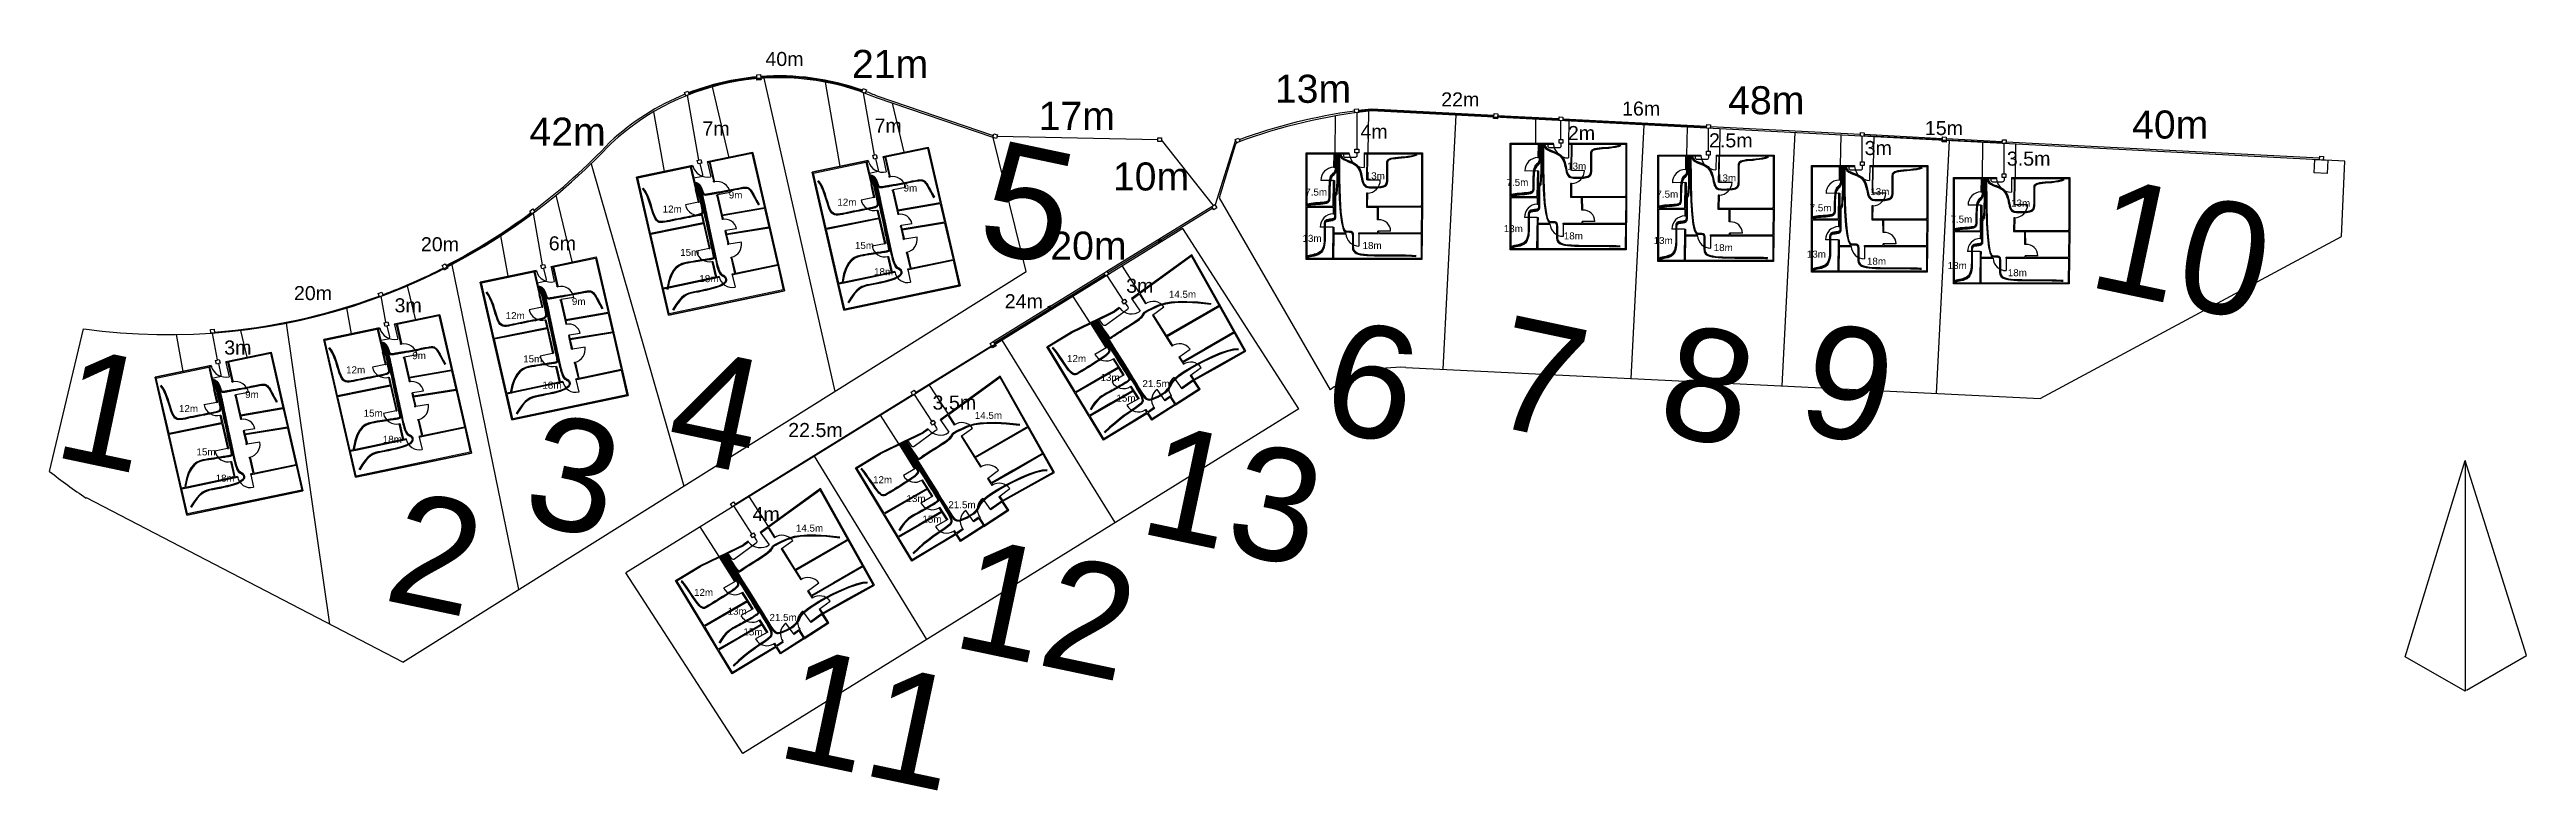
# Model space of a CAD drawing. Header units: millimetres. Extents: x 68 to 789, y 45 to 125.
# Drawn here: x 67.9 to 336, y 45.2 to 125.4 of the extents above; entities outside this region: 1.
import ezdxf

# ---------------------------------------------------------------- set-up
doc = ezdxf.new("R2010")
doc.units = ezdxf.units.MM
for name, color, linetype in [('CI', 3, 'Continuous'), ('CP', 1, 'Continuous'), ('CS', 2, 'Continuous'), ('Finca', 7, 'Continuous')]:
    doc.layers.add(name, color=color, linetype=linetype)
doc.styles.get("Standard").update_dxf_attribs({"font": 'arial.ttf'})

msp = doc.modelspace()

# ---------------------------------------------------------------- texts
at = {"layer": 'CI', "char_height": 0.76, "attachment_point": 1}
for s, insert in [('13m', (232.15, 113.2)), ('9m', (141.43, 110.08)), ('9m', (160.34, 110.83)), ('7.5m', (203.81, 110.39)), ('13m', (210.36, 112.15)), ('7.5m', (225.59, 111.44)), ('7.5m', (241.81, 110.16)), ('13m', (248.37, 111.92)), ('13m', (264.95, 110.44)), ('12m', (134.27, 108.55)), ('12m', (153.18, 109.3)), ('7.5m', (258.39, 108.68)), ('7.5m', (273.63, 107.45)), ('13m', (280.19, 109.2)), ('15m', (155.08, 104.61)), ('13m', (203.51, 105.38)), ('18m', (210.01, 104.61)), ('13m', (225.29, 106.43)), ('18m', (231.79, 105.65)), ('13m', (241.51, 105.15)), ('15m', (136.17, 103.86)), ('18m', (248.01, 104.38)), ('13m', (258.09, 103.67)), ('18m', (264.59, 102.9)), ('13m', (273.33, 102.44)), ('18m', (138.24, 101.02)), ('18m', (157.15, 101.77)), ('14.5m', (189.05, 99.32)), ('18m', (279.83, 101.66)), ('12m', (117.29, 97.01)), ('9m', (124.45, 98.55)), ('12m', (100.02, 91.15)), ('9m', (107.18, 92.68)), ('15m', (119.18, 92.33)), ('12m', (178.03, 92.37)), ('9m', (89.09, 88.48)), ('18m', (121.26, 89.49)), ('13m', (181.66, 90.32)), ('21.5m', (186.19, 89.65)), ('12m', (81.93, 86.95)), ('15m', (101.92, 86.46)), ('14.5m', (168.05, 86.21)), ('15m', (183.38, 88.08)), ('18m', (103.99, 83.62)), ('15m', (83.83, 82.26)), ('18m', (85.9, 79.42)), ('12m', (157.04, 79.25)), ('13m', (160.66, 77.21)), ('21.5m', (165.19, 76.54)), ('14.5m', (148.69, 74.01)), ('15m', (162.38, 74.97)), ('12m', (137.67, 67.05)), ('13m', (141.3, 65.01)), ('21.5m', (145.83, 64.34)), ('15m', (143.01, 62.77))]:
    msp.add_mtext_dynamic_manual_height_columns(s, width=0.9605, gutter_width=3.8, heights=[0], dxfattribs=dict(at, insert=insert))
at = {"layer": 'CP', "char_height": 3.039, "attachment_point": 1}
for s, insert in [('21m', (154.75, 125.4)), ('13m', (200.52, 122.71)), ('48m', (249.57, 121.47)), ('42m', (119.86, 118.07)), ('17m', (174.96, 119.78)), ('40m', (293.28, 118.84)), ('10m', (182.99, 113.22)), ('20m', (176.22, 105.73))]:
    msp.add_mtext_dynamic_manual_height_columns(s, width=3.8419, gutter_width=15.2, heights=[0], dxfattribs=dict(at, insert=insert))
at = {"layer": 'CS', "char_height": 1.52, "attachment_point": 1}
for s, insert in [('40m', (145.39, 125.18)), ('22m', (218.52, 120.8)), ('7m', (157.2, 117.96)), ('16m', (238.09, 119.81)), ('7m', (138.57, 117.65)), ('4m', (209.78, 117.32)), ('2m', (232.23, 117.16)), ('2.5m', (247.5, 116.37)), ('3m', (264.34, 115.54)), ('15m', (270.86, 117.7)), ('3.5m', (279.73, 114.39)), ('20m', (108.11, 105.12)), ('6m', (121.95, 105.22)), ('20m', (94.37, 99.83)), ('3m', (184.43, 100.63)), ('3m', (105.26, 98.51)), ('24m', (171.29, 98.95)), ('3m', (86.83, 93.94)), ('3.5m', (163.48, 87.98)), ('22.5m', (147.86, 85.01)), ('4m', (144, 75.91))]:
    msp.add_mtext_dynamic_manual_height_columns(s, width=1.9209, gutter_width=7.6, heights=[0], dxfattribs=dict(at, insert=insert))
at = {"layer": 'Finca'}
for s, height, p in [('5', 12.16, (167.98, 103.88)), ('10', 12.156, (288.21, 99.86)), ('7', 12.16, (223.34, 84.93)), ('6', 12.16, (205.15, 84.52)), ('8', 12.16, (241.53, 84.12)), ('9', 12.16, (256.69, 84.32)), ('1', 12.16, (68.07, 81.45)), ('4', 12.16, (134.27, 81.45)), ('3', 12.16, (118.8, 74.38)), ('13', 12.156, (185.54, 73.18)), ('2', 12.16, (103.84, 65.9)), ('12', 12.156, (165.33, 60.86)), ('11', 12.156, (146.33, 48.96))]:
    msp.add_text(s, height=height, rotation=348.0726, dxfattribs=at).set_placement(p)

# ---------------------------------------------------------------- linework, layer by layer
at = {"layer": 'CI'}
for points in [[(207.35, 114.15), (207.34, 112.7), (207.33, 111.59), (207.3, 110.79), (207.27, 110.25), (207.24, 109.93), (207.21, 109.75), (207.17, 109.68), (207.15, 109.66), (207.12, 109.64), (207.11, 109.61), (207.09, 109.58), (207.09, 109.55), (207.08, 109.51), (207.08, 109.46), (207.08, 109.4), (207.08, 109.34), (207.08, 109.27), (207.08, 109.19), (207.08, 109.1), (207.08, 109), (207.08, 108.9), (207.08, 108.8), (207.08, 108.69), (207.08, 108.58), (207.08, 108.47), (207.08, 108.36), (207.08, 108.25), (207.08, 108.14), (207.08, 108.04), (207.08, 107.94), (207.08, 107.85), (207.08, 107.77), (207.08, 107.7), (207.08, 107.64), (207.08, 107.58), (207.08, 107.53), (207.08, 107.48), (207.08, 107.44), (207.08, 107.39), (207.08, 107.34), (207.08, 107.29), (207.07, 107.24), (207.07, 107.18), (207.05, 107.13), (207.03, 107.08), (207, 107.03), (206.95, 106.99), (206.89, 106.95), (206.81, 106.92), (206.72, 106.9), (206.62, 106.88), (206.52, 106.87), (206.41, 106.85), (206.32, 106.84), (206.22, 106.82), (206.15, 106.8), (206.09, 106.77), (206.04, 106.74), (206.01, 106.7), (205.98, 106.65), (205.97, 106.6), (205.96, 106.53), (205.96, 106.46), (205.96, 106.38), (205.96, 106.29), (205.96, 106.19), (205.96, 106.07), (205.96, 105.94), (205.96, 105.8), (205.96, 105.63), (205.96, 105.45), (205.96, 105.24), (205.96, 105.02), (205.95, 104.78), (205.94, 104.53), (205.91, 104.28), (205.86, 104.04), (205.79, 103.82), (205.69, 103.62), (205.56, 103.45), (205.39, 103.31), (205.2, 103.21), (204.99, 103.13), (204.77, 103.08), (204.56, 103.03), (204.36, 102.99), (204.19, 102.95), (204.05, 102.91)], [(207.16, 114.15), (207.16, 113.7), (207.16, 113.27), (207.15, 112.92), (207.14, 112.64), (207.13, 112.42), (207.11, 112.25), (207.08, 112.12), (207.04, 112.02), (206.99, 111.94), (206.94, 111.88), (206.87, 111.82), (206.81, 111.77), (206.74, 111.7), (206.68, 111.62), (206.62, 111.51), (206.58, 111.37), (206.54, 111.19), (206.51, 110.98), (206.49, 110.75), (206.47, 110.51), (206.47, 110.26), (206.46, 110.02), (206.46, 109.79), (206.46, 109.58), (206.46, 109.39), (206.45, 109.24), (206.43, 109.11), (206.39, 109), (206.33, 108.91), (206.24, 108.84), (206.11, 108.79), (205.93, 108.74), (205.71, 108.71), (205.46, 108.68), (205.18, 108.66), (204.91, 108.64), (204.64, 108.62), (204.4, 108.59), (204.19, 108.56), (204.05, 108.52)], [(207.3, 114.15), (207.29, 112.73), (207.28, 111.64), (207.25, 110.87), (207.22, 110.34), (207.19, 110.02), (207.16, 109.84), (207.12, 109.77), (207.1, 109.74), (207.07, 109.71), (207.06, 109.68), (207.04, 109.64), (207.04, 109.6), (207.03, 109.55), (207.03, 109.49), (207.03, 109.43), (207.03, 109.36), (207.03, 109.28), (207.03, 109.19), (207.03, 109.1), (207.03, 109.01), (207.03, 108.91), (207.03, 108.8), (207.03, 108.69), (207.03, 108.58), (207.03, 108.47), (207.03, 108.36), (207.03, 108.25), (207.03, 108.14), (207.03, 108.04), (207.03, 107.94), (207.03, 107.85), (207.03, 107.77), (207.03, 107.7), (207.03, 107.64), (207.03, 107.58), (207.03, 107.53), (207.03, 107.49), (207.03, 107.45), (207.03, 107.4), (207.03, 107.36), (207.03, 107.32), (207.02, 107.27), (207.02, 107.22), (207, 107.18), (206.98, 107.14), (206.95, 107.1), (206.9, 107.06), (206.84, 107.03), (206.76, 107.01), (206.67, 106.99), (206.57, 106.98), (206.47, 106.96), (206.36, 106.95), (206.27, 106.93), (206.17, 106.91), (206.1, 106.88), (206.04, 106.85), (205.99, 106.81), (205.96, 106.76), (205.93, 106.7), (205.92, 106.64), (205.91, 106.57), (205.91, 106.48), (205.91, 106.4), (205.91, 106.3), (205.91, 106.19), (205.91, 106.08), (205.91, 105.95), (205.91, 105.8), (205.91, 105.64), (205.91, 105.46), (205.91, 105.26), (205.91, 105.04), (205.91, 104.81), (205.89, 104.57), (205.86, 104.33), (205.82, 104.1), (205.75, 103.89), (205.66, 103.7), (205.53, 103.53), (205.37, 103.4), (205.19, 103.3), (204.99, 103.23), (204.78, 103.17), (204.57, 103.13), (204.38, 103.09), (204.2, 103.05), (204.06, 103)], [(207.11, 114.15), (207.11, 113.7), (207.11, 113.28), (207.1, 112.94), (207.09, 112.67), (207.08, 112.46), (207.06, 112.3), (207.03, 112.18), (206.99, 112.1), (206.94, 112.03), (206.89, 111.97), (206.82, 111.92), (206.76, 111.86), (206.69, 111.79), (206.63, 111.71), (206.57, 111.6), (206.53, 111.45), (206.49, 111.27), (206.46, 111.05), (206.44, 110.81), (206.42, 110.56), (206.42, 110.31), (206.41, 110.06), (206.41, 109.82), (206.41, 109.61), (206.41, 109.43), (206.4, 109.28), (206.38, 109.15), (206.35, 109.05), (206.29, 108.97), (206.2, 108.91), (206.07, 108.86), (205.9, 108.83), (205.69, 108.8), (205.45, 108.78), (205.18, 108.76), (204.91, 108.74), (204.65, 108.71), (204.41, 108.69), (204.21, 108.65), (204.06, 108.61)], [(207.26, 114.15), (207.26, 114.02), (207.26, 113.9), (207.26, 113.81), (207.26, 113.75), (207.26, 113.71), (207.26, 113.68), (207.26, 113.65), (207.26, 113.63), (207.26, 113.6), (207.26, 113.56), (207.26, 113.53), (207.26, 113.49), (207.26, 113.45), (207.26, 113.41), (207.26, 113.37), (207.26, 113.34), (207.26, 113.32), (207.26, 113.3), (207.26, 113.28), (207.26, 113.27), (207.25, 113.25), (207.25, 113.24), (207.25, 113.21), (207.25, 113.18), (207.25, 113.15), (207.25, 113.11), (207.25, 113.06), (207.25, 113.02), (207.25, 112.98), (207.25, 112.95), (207.25, 112.93), (207.25, 112.92), (207.24, 111.92), (207.23, 111.17), (207.2, 110.63), (207.17, 110.27), (207.14, 110.04), (207.11, 109.92), (207.07, 109.85), (207.05, 109.82), (207.02, 109.79), (207.01, 109.75), (206.99, 109.7), (206.99, 109.65), (206.98, 109.59), (206.98, 109.52), (206.98, 109.45), (206.98, 109.37), (206.98, 109.29), (206.98, 109.2), (206.98, 109.11), (206.98, 109.01), (206.98, 108.91), (206.98, 108.8), (206.98, 108.69), (206.98, 108.58), (206.98, 108.47), (206.98, 108.36), (206.98, 108.25), (206.98, 108.14), (206.98, 108.04), (206.98, 107.94), (206.98, 107.85), (206.98, 107.77), (206.98, 107.7), (206.98, 107.64), (206.98, 107.58), (206.98, 107.54), (206.98, 107.49), (206.98, 107.45), (206.98, 107.41), (206.98, 107.38), (206.98, 107.34), (206.97, 107.3), (206.97, 107.27), (206.95, 107.23), (206.93, 107.2), (206.9, 107.17), (206.85, 107.14), (206.79, 107.12), (206.71, 107.1), (206.62, 107.09), (206.52, 107.07), (206.42, 107.06), (206.31, 107.04), (206.22, 107.02), (206.12, 107), (206.05, 106.97), (205.99, 106.93), (205.94, 106.88), (205.91, 106.82), (205.88, 106.75), (205.87, 106.68), (205.86, 106.6), (205.86, 106.51), (205.86, 106.41), (205.86, 106.31), (205.86, 106.2), (205.86, 106.08), (205.86, 105.95), (205.86, 105.81), (205.86, 105.65), (205.86, 105.47), (205.86, 105.28), (205.86, 105.07), (205.86, 104.84), (205.84, 104.61), (205.82, 104.38), (205.77, 104.16), (205.71, 103.96), (205.62, 103.77), (205.5, 103.62), (205.35, 103.49), (205.18, 103.4), (204.98, 103.32), (204.78, 103.27), (204.58, 103.22), (204.39, 103.19), (204.22, 103.14), (204.07, 103.09)], [(207.06, 114.15), (207.06, 113.71), (207.06, 113.29), (207.05, 112.96), (207.04, 112.7), (207.03, 112.5), (207.01, 112.35), (206.98, 112.25), (206.94, 112.17), (206.89, 112.11), (206.84, 112.06), (206.77, 112.01), (206.71, 111.96), (206.64, 111.89), (206.58, 111.8), (206.52, 111.68), (206.48, 111.53), (206.44, 111.34), (206.41, 111.12), (206.39, 110.87), (206.37, 110.61), (206.37, 110.35), (206.36, 110.09), (206.36, 109.85), (206.36, 109.64), (206.36, 109.46), (206.35, 109.32), (206.33, 109.2), (206.3, 109.11), (206.24, 109.03), (206.15, 108.98), (206.03, 108.94), (205.87, 108.91), (205.67, 108.89), (205.43, 108.87), (205.18, 108.85), (204.92, 108.83), (204.66, 108.81), (204.43, 108.78), (204.23, 108.75), (204.07, 108.7)], [(207.4, 114.15), (207.42, 111.37), (207.49, 109.27), (207.59, 107.76), (207.72, 106.75), (207.86, 106.13), (208, 105.82), (208.15, 105.7), (208.29, 105.69), (208.4, 105.69), (208.51, 105.69), (208.59, 105.68), (208.66, 105.68), (208.72, 105.67), (208.77, 105.65), (208.81, 105.63), (208.84, 105.6), (208.86, 105.57), (208.88, 105.52), (208.89, 105.47), (208.9, 105.41), (208.91, 105.34), (208.91, 105.27), (208.91, 105.19), (208.91, 105.1), (208.91, 105.01), (208.91, 104.91), (208.91, 104.8), (208.91, 104.69), (208.91, 104.57), (208.91, 104.45), (208.91, 104.32), (208.91, 104.19), (208.91, 104.06), (208.92, 103.93), (208.94, 103.8), (208.99, 103.68), (209.06, 103.57), (209.17, 103.46), (209.33, 103.37), (209.53, 103.29), (209.8, 103.23), (210.11, 103.18), (210.47, 103.15), (210.87, 103.13), (211.3, 103.11), (211.76, 103.11), (212.24, 103.1), (212.73, 103.1), (213.23, 103.1), (213.72, 103.1), (214.19, 103.1), (214.63, 103.1), (215.02, 103.09), (215.35, 103.08), (215.61, 103.06), (215.79, 103.04)], [(207.45, 114.15), (207.47, 111.39), (207.54, 109.3), (207.63, 107.8), (207.75, 106.79), (207.89, 106.18), (208.03, 105.87), (208.17, 105.75), (208.31, 105.74), (208.43, 105.74), (208.53, 105.73), (208.62, 105.73), (208.69, 105.72), (208.75, 105.71), (208.81, 105.7), (208.85, 105.67), (208.88, 105.64), (208.91, 105.6), (208.93, 105.56), (208.94, 105.5), (208.95, 105.44), (208.96, 105.37), (208.96, 105.29), (208.96, 105.2), (208.96, 105.11), (208.96, 105.01), (208.96, 104.91), (208.96, 104.8), (208.96, 104.69), (208.96, 104.57), (208.96, 104.45), (208.96, 104.33), (208.96, 104.2), (208.96, 104.07), (208.97, 103.95), (208.99, 103.83), (209.04, 103.71), (209.11, 103.6), (209.22, 103.49), (209.37, 103.41), (209.58, 103.33), (209.83, 103.27), (210.14, 103.23), (210.5, 103.2), (210.89, 103.18), (211.32, 103.16), (211.77, 103.16), (212.25, 103.15), (212.74, 103.15), (213.23, 103.15), (213.72, 103.15), (214.19, 103.15), (214.63, 103.15), (215.03, 103.14), (215.36, 103.13), (215.62, 103.11), (215.8, 103.09)], [(207.5, 114.15), (207.52, 111.4), (207.58, 109.32), (207.67, 107.83), (207.79, 106.83), (207.92, 106.23), (208.06, 105.92), (208.2, 105.8), (208.33, 105.79), (208.45, 105.79), (208.55, 105.78), (208.64, 105.78), (208.72, 105.77), (208.78, 105.76), (208.84, 105.74), (208.89, 105.72), (208.92, 105.68), (208.95, 105.64), (208.97, 105.59), (208.99, 105.53), (209, 105.46), (209.01, 105.39), (209.01, 105.3), (209.01, 105.21), (209.01, 105.12), (209.01, 105.02), (209.01, 104.91), (209.01, 104.8), (209.01, 104.69), (209.01, 104.57), (209.01, 104.45), (209.01, 104.33), (209.01, 104.21), (209.01, 104.09), (209.02, 103.96), (209.04, 103.85), (209.09, 103.73), (209.16, 103.63), (209.27, 103.53), (209.42, 103.44), (209.62, 103.37), (209.87, 103.32), (210.18, 103.27), (210.53, 103.24), (210.92, 103.22), (211.34, 103.21), (211.79, 103.21), (212.26, 103.2), (212.75, 103.2), (213.24, 103.2), (213.73, 103.2), (214.2, 103.2), (214.64, 103.2), (215.03, 103.19), (215.37, 103.18), (215.63, 103.16), (215.81, 103.14)], [(207.56, 114.15), (207.6, 113.91), (207.74, 113.7), (207.94, 113.54), (208.19, 113.41), (208.47, 113.29), (208.76, 113.18), (209.03, 113.05), (209.27, 112.89), (209.46, 112.68), (209.6, 112.45), (209.71, 112.19), (209.79, 111.92), (209.85, 111.65), (209.91, 111.39), (209.97, 111.16), (210.03, 110.96), (210.11, 110.8), (210.21, 110.68), (210.32, 110.59), (210.45, 110.53), (210.59, 110.5), (210.75, 110.48), (210.91, 110.48), (211.09, 110.47), (211.28, 110.47), (211.47, 110.48), (211.66, 110.48), (211.84, 110.5), (212.02, 110.52), (212.18, 110.55), (212.33, 110.59), (212.45, 110.65), (212.55, 110.72), (212.62, 110.81), (212.67, 110.91), (212.71, 111.02), (212.73, 111.15), (212.74, 111.3), (212.74, 111.45), (212.74, 111.61), (212.74, 111.79), (212.74, 111.97), (212.74, 112.16), (212.74, 112.34), (212.74, 112.52), (212.74, 112.69), (212.74, 112.86), (212.74, 113), (212.74, 113.13), (212.75, 113.24), (212.77, 113.34), (212.82, 113.42), (212.89, 113.49), (213, 113.55), (213.15, 113.6), (213.35, 113.63), (213.6, 113.66), (213.9, 113.69), (214.23, 113.71), (214.58, 113.75), (214.94, 113.79), (215.29, 113.85), (215.61, 113.92), (215.91, 114.03)], [(207.61, 114.15), (207.65, 113.92), (207.79, 113.73), (207.99, 113.58), (208.24, 113.45), (208.52, 113.34), (208.81, 113.23), (209.08, 113.1), (209.32, 112.94), (209.51, 112.73), (209.65, 112.5), (209.76, 112.24), (209.84, 111.97), (209.9, 111.7), (209.96, 111.44), (210.01, 111.21), (210.07, 111.01), (210.15, 110.85), (210.24, 110.73), (210.35, 110.64), (210.48, 110.58), (210.61, 110.55), (210.76, 110.53), (210.92, 110.53), (211.09, 110.52), (211.27, 110.52), (211.45, 110.53), (211.64, 110.53), (211.82, 110.54), (211.99, 110.56), (212.15, 110.59), (212.29, 110.63), (212.41, 110.69), (212.5, 110.76), (212.57, 110.84), (212.62, 110.94), (212.66, 111.05), (212.68, 111.17), (212.69, 111.31), (212.69, 111.46), (212.69, 111.62), (212.69, 111.79), (212.69, 111.97), (212.69, 112.16), (212.69, 112.34), (212.69, 112.52), (212.69, 112.7), (212.69, 112.86), (212.69, 113.01), (212.69, 113.14), (212.7, 113.26), (212.72, 113.36), (212.77, 113.45), (212.84, 113.52), (212.95, 113.58), (213.11, 113.63), (213.31, 113.67), (213.57, 113.71), (213.87, 113.73), (214.21, 113.76), (214.56, 113.79), (214.92, 113.84), (215.27, 113.9), (215.6, 113.97), (215.89, 114.07)], [(207.66, 114.15), (207.7, 113.94), (207.84, 113.76), (208.04, 113.62), (208.29, 113.5), (208.57, 113.39), (208.86, 113.28), (209.13, 113.15), (209.37, 112.99), (209.56, 112.78), (209.7, 112.55), (209.81, 112.29), (209.89, 112.02), (209.95, 111.75), (210, 111.49), (210.05, 111.26), (210.11, 111.06), (210.19, 110.9), (210.28, 110.78), (210.38, 110.69), (210.5, 110.63), (210.63, 110.6), (210.77, 110.58), (210.93, 110.58), (211.09, 110.57), (211.26, 110.57), (211.44, 110.58), (211.62, 110.58), (211.79, 110.59), (211.96, 110.61), (212.11, 110.64), (212.25, 110.68), (212.37, 110.73), (212.46, 110.79), (212.53, 110.87), (212.57, 110.97), (212.61, 111.07), (212.63, 111.19), (212.64, 111.33), (212.64, 111.47), (212.64, 111.63), (212.64, 111.8), (212.64, 111.98), (212.64, 112.16), (212.64, 112.34), (212.64, 112.53), (212.64, 112.7), (212.64, 112.87), (212.64, 113.02), (212.64, 113.16), (212.65, 113.28), (212.67, 113.38), (212.72, 113.47), (212.79, 113.55), (212.91, 113.62), (213.06, 113.67), (213.27, 113.72), (213.53, 113.75), (213.84, 113.78), (214.18, 113.81), (214.54, 113.84), (214.9, 113.89), (215.25, 113.94), (215.58, 114.02), (215.87, 114.12)], [(229.24, 115.21), (229.24, 114.74), (229.23, 114.31), (229.23, 113.96), (229.22, 113.68), (229.21, 113.46), (229.19, 113.29), (229.16, 113.16), (229.12, 113.06), (229.07, 112.98), (229.02, 112.92), (228.95, 112.86), (228.89, 112.8), (228.82, 112.73), (228.76, 112.65), (228.7, 112.54), (228.66, 112.4), (228.62, 112.23), (228.59, 112.02), (228.57, 111.79), (228.55, 111.55), (228.55, 111.3), (228.54, 111.05), (228.54, 110.82), (228.54, 110.61), (228.54, 110.43), (228.53, 110.27), (228.51, 110.14), (228.47, 110.04), (228.41, 109.95), (228.32, 109.88), (228.19, 109.82), (228.01, 109.78), (227.79, 109.75), (227.54, 109.72), (227.26, 109.7), (226.99, 109.68), (226.72, 109.65), (226.48, 109.63), (226.27, 109.59), (226.13, 109.55)], [(229.43, 115.19), (229.42, 113.73), (229.41, 112.62), (229.38, 111.83), (229.35, 111.29), (229.32, 110.96), (229.29, 110.79), (229.25, 110.72), (229.22, 110.69), (229.2, 110.67), (229.19, 110.65), (229.17, 110.62), (229.16, 110.59), (229.16, 110.54), (229.16, 110.5), (229.16, 110.44), (229.16, 110.38), (229.16, 110.3), (229.16, 110.22), (229.16, 110.13), (229.16, 110.04), (229.16, 109.94), (229.16, 109.84), (229.16, 109.73), (229.16, 109.62), (229.16, 109.51), (229.16, 109.4), (229.16, 109.29), (229.16, 109.18), (229.16, 109.08), (229.16, 108.98), (229.16, 108.89), (229.16, 108.81), (229.16, 108.74), (229.16, 108.67), (229.16, 108.62), (229.16, 108.57), (229.16, 108.52), (229.16, 108.47), (229.16, 108.43), (229.16, 108.38), (229.16, 108.33), (229.15, 108.27), (229.15, 108.22), (229.13, 108.17), (229.11, 108.11), (229.08, 108.07), (229.03, 108.02), (228.97, 107.99), (228.89, 107.96), (228.8, 107.94), (228.7, 107.92), (228.6, 107.9), (228.49, 107.89), (228.4, 107.87), (228.3, 107.86), (228.23, 107.84), (228.17, 107.81), (228.12, 107.78), (228.09, 107.74), (228.06, 107.69), (228.05, 107.63), (228.04, 107.57), (228.04, 107.5), (228.04, 107.42), (228.04, 107.32), (228.04, 107.22), (228.04, 107.11), (228.04, 106.98), (228.04, 106.83), (228.04, 106.67), (228.04, 106.49), (228.04, 106.28), (228.04, 106.06), (228.03, 105.82), (228.02, 105.57), (227.99, 105.32), (227.94, 105.08), (227.87, 104.86), (227.77, 104.66), (227.64, 104.48), (227.47, 104.35), (227.28, 104.25), (227.07, 104.17), (226.85, 104.11), (226.64, 104.07), (226.44, 104.03), (226.27, 103.99), (226.13, 103.95)], [(229.19, 115.21), (229.19, 114.74), (229.18, 114.32), (229.18, 113.97), (229.17, 113.71), (229.16, 113.5), (229.14, 113.34), (229.11, 113.22), (229.07, 113.13), (229.02, 113.06), (228.97, 113.01), (228.9, 112.95), (228.84, 112.9), (228.77, 112.83), (228.71, 112.74), (228.65, 112.63), (228.61, 112.49), (228.57, 112.3), (228.54, 112.09), (228.52, 111.85), (228.5, 111.6), (228.5, 111.34), (228.49, 111.09), (228.49, 110.86), (228.49, 110.64), (228.49, 110.46), (228.48, 110.31), (228.46, 110.19), (228.43, 110.09), (228.37, 110.01), (228.28, 109.95), (228.15, 109.9), (227.98, 109.86), (227.77, 109.84), (227.53, 109.81), (227.26, 109.79), (226.99, 109.77), (226.73, 109.75), (226.49, 109.72), (226.29, 109.69), (226.14, 109.65)], [(229.38, 115.19), (229.37, 113.77), (229.36, 112.68), (229.33, 111.9), (229.3, 111.38), (229.27, 111.05), (229.24, 110.88), (229.2, 110.8), (229.17, 110.78), (229.15, 110.75), (229.14, 110.72), (229.12, 110.68), (229.11, 110.64), (229.11, 110.59), (229.11, 110.53), (229.11, 110.46), (229.11, 110.39), (229.11, 110.31), (229.11, 110.23), (229.11, 110.14), (229.11, 110.04), (229.11, 109.94), (229.11, 109.84), (229.11, 109.73), (229.11, 109.62), (229.11, 109.51), (229.11, 109.4), (229.11, 109.29), (229.11, 109.18), (229.11, 109.08), (229.11, 108.98), (229.11, 108.89), (229.11, 108.81), (229.11, 108.74), (229.11, 108.67), (229.11, 108.62), (229.11, 108.57), (229.11, 108.52), (229.11, 108.48), (229.11, 108.44), (229.11, 108.4), (229.11, 108.35), (229.1, 108.31), (229.1, 108.26), (229.08, 108.22), (229.06, 108.17), (229.03, 108.13), (228.98, 108.1), (228.92, 108.07), (228.84, 108.05), (228.75, 108.03), (228.65, 108.01), (228.55, 108), (228.44, 107.98), (228.35, 107.97), (228.25, 107.95), (228.18, 107.92), (228.12, 107.89), (228.07, 107.84), (228.04, 107.8), (228.01, 107.74), (228, 107.67), (227.99, 107.6), (227.99, 107.52), (227.99, 107.43), (227.99, 107.34), (227.99, 107.23), (227.99, 107.11), (227.99, 106.98), (227.99, 106.84), (227.99, 106.68), (227.99, 106.5), (227.99, 106.3), (227.99, 106.08), (227.98, 105.85), (227.97, 105.61), (227.94, 105.37), (227.9, 105.14), (227.83, 104.92), (227.74, 104.73), (227.61, 104.57), (227.45, 104.44), (227.27, 104.34), (227.07, 104.27), (226.86, 104.21), (226.65, 104.16), (226.46, 104.12), (226.28, 104.09), (226.14, 104.04)], [(229.14, 115.21), (229.14, 114.74), (229.13, 114.32), (229.13, 113.99), (229.12, 113.73), (229.11, 113.54), (229.09, 113.39), (229.06, 113.28), (229.02, 113.21), (228.97, 113.15), (228.92, 113.09), (228.85, 113.05), (228.79, 112.99), (228.72, 112.92), (228.66, 112.84), (228.6, 112.72), (228.56, 112.57), (228.52, 112.38), (228.49, 112.16), (228.47, 111.91), (228.45, 111.65), (228.45, 111.39), (228.44, 111.13), (228.44, 110.89), (228.44, 110.68), (228.44, 110.5), (228.43, 110.35), (228.41, 110.23), (228.38, 110.14), (228.32, 110.07), (228.23, 110.02), (228.11, 109.98), (227.95, 109.95), (227.75, 109.92), (227.51, 109.91), (227.26, 109.89), (227, 109.87), (226.74, 109.85), (226.51, 109.82), (226.31, 109.78), (226.15, 109.74)], [(229.34, 115.19), (229.34, 115.05), (229.34, 114.94), (229.34, 114.85), (229.34, 114.79), (229.34, 114.74), (229.34, 114.71), (229.34, 114.69), (229.34, 114.67), (229.34, 114.64), (229.34, 114.6), (229.34, 114.56), (229.34, 114.52), (229.34, 114.48), (229.34, 114.44), (229.34, 114.41), (229.33, 114.38), (229.33, 114.36), (229.33, 114.34), (229.33, 114.32), (229.33, 114.31), (229.33, 114.29), (229.33, 114.27), (229.33, 114.25), (229.33, 114.22), (229.33, 114.18), (229.33, 114.14), (229.33, 114.1), (229.33, 114.05), (229.33, 114.02), (229.33, 113.98), (229.33, 113.96), (229.33, 113.95), (229.32, 112.96), (229.31, 112.21), (229.28, 111.67), (229.25, 111.3), (229.22, 111.08), (229.19, 110.95), (229.15, 110.89), (229.12, 110.86), (229.1, 110.83), (229.09, 110.79), (229.07, 110.74), (229.06, 110.69), (229.06, 110.63), (229.06, 110.56), (229.06, 110.49), (229.06, 110.41), (229.06, 110.33), (229.06, 110.24), (229.06, 110.14), (229.06, 110.04), (229.06, 109.94), (229.06, 109.84), (229.06, 109.73), (229.06, 109.62), (229.06, 109.51), (229.06, 109.4), (229.06, 109.29), (229.06, 109.18), (229.06, 109.08), (229.06, 108.98), (229.06, 108.89), (229.06, 108.81), (229.06, 108.74), (229.06, 108.67), (229.06, 108.62), (229.06, 108.57), (229.06, 108.53), (229.06, 108.49), (229.06, 108.45), (229.06, 108.41), (229.06, 108.38), (229.05, 108.34), (229.05, 108.3), (229.03, 108.27), (229.01, 108.23), (228.98, 108.2), (228.93, 108.18), (228.87, 108.15), (228.79, 108.14), (228.7, 108.12), (228.6, 108.11), (228.5, 108.09), (228.39, 108.08), (228.3, 108.06), (228.2, 108.04), (228.13, 108), (228.07, 107.96), (228.02, 107.91), (227.99, 107.85), (227.96, 107.79), (227.95, 107.71), (227.94, 107.63), (227.94, 107.54), (227.94, 107.45), (227.94, 107.35), (227.94, 107.24), (227.94, 107.12), (227.94, 106.99), (227.94, 106.84), (227.94, 106.68), (227.94, 106.51), (227.94, 106.31), (227.94, 106.1), (227.94, 105.88), (227.92, 105.65), (227.9, 105.42), (227.85, 105.2), (227.79, 104.99), (227.7, 104.81), (227.58, 104.65), (227.43, 104.53), (227.26, 104.43), (227.06, 104.36), (226.86, 104.31), (226.66, 104.26), (226.47, 104.22), (226.3, 104.18), (226.15, 104.13)], [(229.48, 115.19), (229.5, 112.41), (229.57, 110.3), (229.67, 108.79), (229.79, 107.78), (229.94, 107.17), (230.08, 106.86), (230.23, 106.74), (230.37, 106.72), (230.48, 106.72), (230.59, 106.72), (230.67, 106.72), (230.74, 106.71), (230.8, 106.7), (230.85, 106.69), (230.89, 106.67), (230.92, 106.64), (230.94, 106.6), (230.96, 106.56), (230.97, 106.51), (230.98, 106.45), (230.99, 106.38), (230.99, 106.31), (230.99, 106.23), (230.99, 106.14), (230.99, 106.04), (230.99, 105.94), (230.99, 105.83), (230.99, 105.72), (230.99, 105.6), (230.99, 105.48), (230.99, 105.36), (230.99, 105.23), (230.99, 105.1), (231, 104.97), (231.02, 104.84), (231.07, 104.72), (231.14, 104.6), (231.25, 104.5), (231.41, 104.4), (231.61, 104.33), (231.88, 104.26), (232.19, 104.22), (232.55, 104.19), (232.95, 104.16), (233.38, 104.15), (233.84, 104.14), (234.32, 104.14), (234.81, 104.14), (235.31, 104.14), (235.8, 104.14), (236.27, 104.14), (236.71, 104.13), (237.1, 104.13), (237.43, 104.11), (237.69, 104.1), (237.87, 104.08)], [(229.53, 115.19), (229.55, 112.42), (229.62, 110.33), (229.71, 108.83), (229.83, 107.83), (229.97, 107.22), (230.11, 106.9), (230.25, 106.79), (230.39, 106.77), (230.5, 106.77), (230.61, 106.77), (230.7, 106.77), (230.77, 106.76), (230.83, 106.75), (230.89, 106.73), (230.93, 106.71), (230.96, 106.68), (230.99, 106.64), (231.01, 106.59), (231.02, 106.54), (231.03, 106.47), (231.04, 106.4), (231.04, 106.32), (231.04, 106.24), (231.04, 106.15), (231.04, 106.05), (231.04, 105.95), (231.04, 105.84), (231.04, 105.72), (231.04, 105.61), (231.04, 105.49), (231.04, 105.36), (231.04, 105.24), (231.04, 105.11), (231.05, 104.98), (231.07, 104.86), (231.12, 104.74), (231.19, 104.63), (231.3, 104.53), (231.45, 104.44), (231.65, 104.37), (231.91, 104.31), (232.22, 104.26), (232.58, 104.23), (232.97, 104.21), (233.4, 104.2), (233.85, 104.19), (234.33, 104.19), (234.82, 104.19), (235.31, 104.19), (235.8, 104.19), (236.27, 104.19), (236.71, 104.18), (237.11, 104.18), (237.44, 104.16), (237.7, 104.15), (237.88, 104.13)], [(229.58, 115.19), (229.6, 112.44), (229.66, 110.36), (229.75, 108.87), (229.87, 107.87), (230, 107.26), (230.14, 106.95), (230.28, 106.84), (230.41, 106.82), (230.52, 106.82), (230.63, 106.82), (230.72, 106.82), (230.8, 106.81), (230.86, 106.8), (230.92, 106.78), (230.97, 106.75), (231, 106.72), (231.03, 106.68), (231.05, 106.63), (231.07, 106.57), (231.08, 106.5), (231.08, 106.42), (231.09, 106.34), (231.09, 106.25), (231.09, 106.15), (231.09, 106.05), (231.09, 105.95), (231.09, 105.84), (231.09, 105.73), (231.09, 105.61), (231.09, 105.49), (231.09, 105.37), (231.09, 105.25), (231.09, 105.12), (231.1, 105), (231.12, 104.88), (231.17, 104.77), (231.24, 104.66), (231.35, 104.57), (231.5, 104.48), (231.7, 104.41), (231.95, 104.35), (232.26, 104.31), (232.61, 104.28), (233, 104.26), (233.42, 104.25), (233.87, 104.24), (234.34, 104.24), (234.83, 104.24), (235.32, 104.24), (235.81, 104.24), (236.28, 104.24), (236.72, 104.23), (237.11, 104.22), (237.45, 104.21), (237.71, 104.2), (237.89, 104.18)], [(229.63, 115.19), (229.68, 114.94), (229.82, 114.74), (230.02, 114.58), (230.27, 114.45), (230.55, 114.33), (230.84, 114.21), (231.11, 114.08), (231.35, 113.92), (231.54, 113.72), (231.68, 113.49), (231.79, 113.23), (231.87, 112.96), (231.93, 112.69), (231.99, 112.43), (232.05, 112.19), (232.11, 111.99), (232.19, 111.83), (232.29, 111.71), (232.4, 111.63), (232.53, 111.57), (232.67, 111.54), (232.83, 111.52), (232.99, 111.51), (233.17, 111.51), (233.36, 111.51), (233.55, 111.51), (233.74, 111.52), (233.92, 111.53), (234.1, 111.55), (234.26, 111.58), (234.41, 111.63), (234.53, 111.68), (234.63, 111.75), (234.7, 111.84), (234.75, 111.94), (234.78, 112.06), (234.81, 112.19), (234.82, 112.33), (234.82, 112.49), (234.82, 112.65), (234.82, 112.83), (234.82, 113.01), (234.82, 113.19), (234.82, 113.38), (234.82, 113.56), (234.82, 113.73), (234.82, 113.89), (234.82, 114.04), (234.82, 114.17), (234.83, 114.28), (234.85, 114.38), (234.9, 114.46), (234.97, 114.53), (235.08, 114.59), (235.23, 114.63), (235.43, 114.67), (235.68, 114.7), (235.98, 114.72), (236.31, 114.75), (236.66, 114.78), (237.02, 114.83), (237.37, 114.88), (237.69, 114.96), (237.99, 115.06)], [(229.68, 115.19), (229.73, 114.96), (229.87, 114.77), (230.07, 114.61), (230.32, 114.49), (230.6, 114.38), (230.89, 114.26), (231.16, 114.13), (231.4, 113.97), (231.59, 113.77), (231.73, 113.54), (231.84, 113.28), (231.92, 113.01), (231.98, 112.74), (232.04, 112.48), (232.09, 112.24), (232.15, 112.04), (232.23, 111.88), (232.32, 111.76), (232.43, 111.68), (232.55, 111.62), (232.69, 111.59), (232.84, 111.57), (233, 111.56), (233.17, 111.56), (233.35, 111.56), (233.53, 111.56), (233.72, 111.57), (233.9, 111.58), (234.07, 111.6), (234.23, 111.63), (234.37, 111.67), (234.49, 111.72), (234.58, 111.79), (234.65, 111.88), (234.7, 111.97), (234.74, 112.09), (234.76, 112.21), (234.77, 112.35), (234.77, 112.5), (234.77, 112.66), (234.77, 112.83), (234.77, 113.01), (234.77, 113.19), (234.77, 113.38), (234.77, 113.56), (234.77, 113.73), (234.77, 113.9), (234.77, 114.05), (234.77, 114.18), (234.78, 114.3), (234.8, 114.4), (234.85, 114.48), (234.92, 114.56), (235.03, 114.62), (235.19, 114.67), (235.39, 114.71), (235.65, 114.74), (235.95, 114.77), (236.29, 114.8), (236.64, 114.83), (237, 114.87), (237.35, 114.93), (237.68, 115.01), (237.97, 115.11)], [(229.73, 115.19), (229.78, 114.98), (229.92, 114.79), (230.12, 114.65), (230.37, 114.53), (230.65, 114.42), (230.94, 114.31), (231.21, 114.18), (231.45, 114.02), (231.64, 113.82), (231.78, 113.59), (231.89, 113.33), (231.97, 113.06), (232.03, 112.79), (232.08, 112.53), (232.13, 112.29), (232.19, 112.09), (232.27, 111.93), (232.36, 111.81), (232.46, 111.73), (232.58, 111.67), (232.71, 111.64), (232.85, 111.62), (233.01, 111.61), (233.17, 111.61), (233.34, 111.61), (233.52, 111.61), (233.7, 111.62), (233.87, 111.63), (234.04, 111.65), (234.19, 111.68), (234.33, 111.71), (234.45, 111.77), (234.54, 111.83), (234.61, 111.91), (234.65, 112), (234.69, 112.11), (234.71, 112.23), (234.72, 112.36), (234.72, 112.51), (234.72, 112.67), (234.72, 112.84), (234.72, 113.01), (234.72, 113.2), (234.72, 113.38), (234.72, 113.56), (234.72, 113.74), (234.72, 113.9), (234.72, 114.06), (234.72, 114.19), (234.73, 114.31), (234.75, 114.42), (234.8, 114.51), (234.87, 114.59), (234.99, 114.65), (235.14, 114.71), (235.35, 114.75), (235.61, 114.79), (235.92, 114.82), (236.26, 114.85), (236.62, 114.88), (236.98, 114.92), (237.33, 114.98), (237.66, 115.06), (237.95, 115.15)], [(245.39, 113.92), (245.39, 112.47), (245.37, 111.36), (245.34, 110.56), (245.31, 110.02), (245.28, 109.7), (245.25, 109.52), (245.21, 109.45), (245.19, 109.43), (245.16, 109.41), (245.15, 109.38), (245.13, 109.35), (245.13, 109.32), (245.12, 109.28), (245.12, 109.23), (245.12, 109.17), (245.12, 109.11), (245.12, 109.04), (245.12, 108.96), (245.12, 108.87), (245.12, 108.77), (245.12, 108.67), (245.12, 108.57), (245.12, 108.46), (245.12, 108.35), (245.12, 108.24), (245.12, 108.13), (245.12, 108.02), (245.12, 107.91), (245.12, 107.81), (245.12, 107.71), (245.12, 107.62), (245.12, 107.54), (245.12, 107.47), (245.12, 107.41), (245.12, 107.35), (245.12, 107.3), (245.12, 107.25), (245.12, 107.21), (245.12, 107.16), (245.12, 107.11), (245.12, 107.06), (245.11, 107.01), (245.11, 106.95), (245.09, 106.9), (245.07, 106.85), (245.04, 106.8), (244.99, 106.76), (244.93, 106.72), (244.85, 106.69), (244.76, 106.67), (244.66, 106.65), (244.56, 106.64), (244.46, 106.62), (244.36, 106.61), (244.27, 106.59), (244.19, 106.57), (244.13, 106.54), (244.08, 106.51), (244.05, 106.47), (244.02, 106.42), (244.01, 106.37), (244, 106.3), (244, 106.23), (244, 106.15), (244, 106.06), (244, 105.96), (244, 105.84), (244, 105.71), (244, 105.57), (244, 105.4), (244, 105.22), (244, 105.01), (244, 104.79), (244, 104.55), (243.98, 104.3), (243.95, 104.05), (243.9, 103.81), (243.83, 103.59), (243.73, 103.39), (243.6, 103.22), (243.44, 103.08), (243.24, 102.98), (243.03, 102.9), (242.81, 102.85), (242.6, 102.8), (242.4, 102.76), (242.23, 102.72), (242.09, 102.68)], [(245.2, 113.92), (245.2, 113.47), (245.2, 113.04), (245.19, 112.69), (245.18, 112.41), (245.17, 112.19), (245.15, 112.02), (245.12, 111.89), (245.08, 111.79), (245.03, 111.71), (244.98, 111.65), (244.91, 111.59), (244.85, 111.54), (244.78, 111.47), (244.72, 111.38), (244.67, 111.28), (244.62, 111.14), (244.58, 110.96), (244.55, 110.75), (244.53, 110.52), (244.51, 110.28), (244.51, 110.03), (244.5, 109.79), (244.5, 109.55), (244.5, 109.34), (244.5, 109.16), (244.49, 109.01), (244.47, 108.88), (244.43, 108.77), (244.37, 108.68), (244.28, 108.61), (244.15, 108.56), (243.97, 108.51), (243.75, 108.48), (243.5, 108.45), (243.22, 108.43), (242.95, 108.41), (242.68, 108.39), (242.44, 108.36), (242.23, 108.33), (242.09, 108.29)], [(245.34, 113.92), (245.34, 112.5), (245.32, 111.41), (245.29, 110.63), (245.26, 110.11), (245.23, 109.79), (245.2, 109.61), (245.16, 109.54), (245.14, 109.51), (245.11, 109.48), (245.1, 109.45), (245.08, 109.41), (245.08, 109.37), (245.07, 109.32), (245.07, 109.26), (245.07, 109.2), (245.07, 109.13), (245.07, 109.05), (245.07, 108.96), (245.07, 108.87), (245.07, 108.78), (245.07, 108.68), (245.07, 108.57), (245.07, 108.46), (245.07, 108.35), (245.07, 108.24), (245.07, 108.13), (245.07, 108.02), (245.07, 107.91), (245.07, 107.81), (245.07, 107.71), (245.07, 107.62), (245.07, 107.54), (245.07, 107.47), (245.07, 107.41), (245.07, 107.35), (245.07, 107.3), (245.07, 107.26), (245.07, 107.21), (245.07, 107.17), (245.07, 107.13), (245.07, 107.09), (245.06, 107.04), (245.06, 106.99), (245.04, 106.95), (245.02, 106.91), (244.99, 106.87), (244.94, 106.83), (244.88, 106.8), (244.8, 106.78), (244.71, 106.76), (244.61, 106.75), (244.51, 106.73), (244.41, 106.72), (244.31, 106.7), (244.22, 106.68), (244.14, 106.65), (244.08, 106.62), (244.03, 106.58), (244, 106.53), (243.97, 106.47), (243.96, 106.41), (243.95, 106.33), (243.95, 106.25), (243.95, 106.17), (243.95, 106.07), (243.95, 105.96), (243.95, 105.85), (243.95, 105.72), (243.95, 105.57), (243.95, 105.41), (243.95, 105.23), (243.95, 105.03), (243.95, 104.81), (243.95, 104.58), (243.93, 104.34), (243.9, 104.1), (243.86, 103.87), (243.79, 103.66), (243.7, 103.47), (243.57, 103.3), (243.41, 103.17), (243.23, 103.07), (243.03, 103), (242.82, 102.94), (242.61, 102.9), (242.42, 102.86), (242.24, 102.82), (242.1, 102.77)], [(245.15, 113.92), (245.15, 113.47), (245.15, 113.05), (245.14, 112.71), (245.13, 112.44), (245.12, 112.23), (245.1, 112.07), (245.07, 111.95), (245.03, 111.86), (244.98, 111.8), (244.93, 111.74), (244.86, 111.69), (244.8, 111.63), (244.73, 111.56), (244.67, 111.48), (244.62, 111.37), (244.57, 111.22), (244.53, 111.04), (244.5, 110.82), (244.48, 110.58), (244.46, 110.33), (244.46, 110.08), (244.45, 109.83), (244.45, 109.59), (244.45, 109.38), (244.45, 109.2), (244.44, 109.05), (244.42, 108.92), (244.39, 108.82), (244.33, 108.74), (244.24, 108.68), (244.11, 108.63), (243.94, 108.6), (243.73, 108.57), (243.49, 108.55), (243.22, 108.53), (242.95, 108.51), (242.69, 108.48), (242.45, 108.46), (242.25, 108.42), (242.1, 108.38)], [(245.3, 113.92), (245.3, 113.79), (245.3, 113.67), (245.3, 113.58), (245.3, 113.52), (245.3, 113.48), (245.3, 113.45), (245.3, 113.42), (245.3, 113.4), (245.3, 113.37), (245.3, 113.33), (245.3, 113.3), (245.3, 113.26), (245.3, 113.22), (245.3, 113.18), (245.3, 113.14), (245.3, 113.11), (245.3, 113.09), (245.3, 113.07), (245.3, 113.05), (245.3, 113.04), (245.3, 113.02), (245.3, 113), (245.29, 112.98), (245.29, 112.95), (245.29, 112.92), (245.29, 112.87), (245.29, 112.83), (245.29, 112.79), (245.29, 112.75), (245.29, 112.72), (245.29, 112.7), (245.29, 112.69), (245.29, 111.69), (245.27, 110.94), (245.24, 110.4), (245.21, 110.04), (245.18, 109.81), (245.15, 109.69), (245.11, 109.62), (245.09, 109.59), (245.06, 109.56), (245.05, 109.52), (245.03, 109.47), (245.03, 109.42), (245.02, 109.36), (245.02, 109.29), (245.02, 109.22), (245.02, 109.14), (245.02, 109.06), (245.02, 108.97), (245.02, 108.88), (245.02, 108.78), (245.02, 108.68), (245.02, 108.57), (245.02, 108.46), (245.02, 108.35), (245.02, 108.24), (245.02, 108.13), (245.02, 108.02), (245.02, 107.91), (245.02, 107.81), (245.02, 107.71), (245.02, 107.62), (245.02, 107.54), (245.02, 107.47), (245.02, 107.41), (245.02, 107.35), (245.02, 107.31), (245.02, 107.26), (245.02, 107.22), (245.02, 107.18), (245.02, 107.15), (245.02, 107.11), (245.01, 107.07), (245.01, 107.03), (244.99, 107), (244.97, 106.97), (244.94, 106.94), (244.89, 106.91), (244.83, 106.89), (244.75, 106.87), (244.66, 106.85), (244.56, 106.84), (244.46, 106.83), (244.36, 106.81), (244.26, 106.79), (244.17, 106.77), (244.09, 106.74), (244.03, 106.7), (243.98, 106.65), (243.95, 106.59), (243.92, 106.52), (243.91, 106.45), (243.9, 106.37), (243.9, 106.28), (243.9, 106.18), (243.9, 106.08), (243.9, 105.97), (243.9, 105.85), (243.9, 105.72), (243.9, 105.57), (243.9, 105.42), (243.9, 105.24), (243.9, 105.05), (243.9, 104.84), (243.9, 104.61), (243.88, 104.38), (243.86, 104.15), (243.81, 103.93), (243.75, 103.73), (243.66, 103.54), (243.54, 103.38), (243.39, 103.26), (243.22, 103.17), (243.02, 103.09), (242.82, 103.04), (242.62, 102.99), (242.43, 102.95), (242.26, 102.91), (242.11, 102.86)], [(245.1, 113.92), (245.1, 113.48), (245.1, 113.06), (245.09, 112.73), (245.08, 112.47), (245.07, 112.27), (245.05, 112.12), (245.02, 112.02), (244.98, 111.94), (244.93, 111.88), (244.88, 111.83), (244.81, 111.78), (244.75, 111.72), (244.68, 111.66), (244.62, 111.57), (244.57, 111.45), (244.52, 111.3), (244.48, 111.11), (244.45, 110.89), (244.43, 110.64), (244.41, 110.38), (244.41, 110.12), (244.4, 109.86), (244.4, 109.62), (244.4, 109.41), (244.4, 109.23), (244.39, 109.09), (244.37, 108.97), (244.34, 108.87), (244.28, 108.8), (244.19, 108.75), (244.07, 108.71), (243.91, 108.68), (243.71, 108.66), (243.47, 108.64), (243.22, 108.62), (242.96, 108.6), (242.7, 108.58), (242.47, 108.55), (242.27, 108.52), (242.11, 108.47)], [(245.44, 113.92), (245.47, 111.14), (245.53, 109.04), (245.63, 107.53), (245.76, 106.52), (245.9, 105.9), (246.04, 105.59), (246.19, 105.47), (246.33, 105.46), (246.45, 105.46), (246.55, 105.45), (246.63, 105.45), (246.7, 105.45), (246.76, 105.44), (246.81, 105.42), (246.85, 105.4), (246.88, 105.37), (246.9, 105.34), (246.92, 105.29), (246.93, 105.24), (246.94, 105.18), (246.95, 105.11), (246.95, 105.04), (246.95, 104.96), (246.95, 104.87), (246.95, 104.78), (246.95, 104.67), (246.95, 104.57), (246.95, 104.46), (246.95, 104.34), (246.95, 104.22), (246.95, 104.09), (246.95, 103.96), (246.95, 103.83), (246.96, 103.7), (246.98, 103.57), (247.03, 103.45), (247.1, 103.34), (247.21, 103.23), (247.37, 103.14), (247.57, 103.06), (247.84, 103), (248.15, 102.95), (248.51, 102.92), (248.91, 102.9), (249.34, 102.88), (249.8, 102.88), (250.28, 102.87), (250.77, 102.87), (251.27, 102.87), (251.76, 102.87), (252.23, 102.87), (252.67, 102.87), (253.06, 102.86), (253.39, 102.85), (253.66, 102.83), (253.83, 102.81)], [(245.49, 113.92), (245.51, 111.16), (245.58, 109.06), (245.67, 107.57), (245.79, 106.56), (245.93, 105.95), (246.07, 105.64), (246.21, 105.52), (246.35, 105.51), (246.47, 105.51), (246.57, 105.5), (246.66, 105.5), (246.73, 105.49), (246.79, 105.48), (246.85, 105.47), (246.89, 105.44), (246.92, 105.41), (246.95, 105.37), (246.97, 105.33), (246.98, 105.27), (246.99, 105.21), (247, 105.13), (247, 105.06), (247, 104.97), (247, 104.88), (247, 104.78), (247, 104.68), (247, 104.57), (247, 104.46), (247, 104.34), (247, 104.22), (247, 104.1), (247, 103.97), (247, 103.84), (247.01, 103.72), (247.03, 103.59), (247.08, 103.48), (247.15, 103.37), (247.26, 103.26), (247.41, 103.18), (247.62, 103.1), (247.87, 103.04), (248.18, 103), (248.54, 102.97), (248.93, 102.95), (249.36, 102.93), (249.81, 102.93), (250.29, 102.92), (250.78, 102.92), (251.27, 102.92), (251.76, 102.92), (252.23, 102.92), (252.67, 102.92), (253.07, 102.91), (253.4, 102.9), (253.66, 102.88), (253.84, 102.86)], [(245.54, 113.92), (245.56, 111.17), (245.62, 109.09), (245.71, 107.6), (245.83, 106.6), (245.96, 106), (246.1, 105.69), (246.24, 105.57), (246.37, 105.56), (246.49, 105.56), (246.59, 105.55), (246.68, 105.55), (246.76, 105.54), (246.82, 105.53), (246.88, 105.51), (246.93, 105.49), (246.96, 105.45), (246.99, 105.41), (247.01, 105.36), (247.03, 105.3), (247.04, 105.23), (247.05, 105.15), (247.05, 105.07), (247.05, 104.98), (247.05, 104.89), (247.05, 104.79), (247.05, 104.68), (247.05, 104.57), (247.05, 104.46), (247.05, 104.34), (247.05, 104.22), (247.05, 104.1), (247.05, 103.98), (247.05, 103.86), (247.06, 103.73), (247.08, 103.61), (247.13, 103.5), (247.2, 103.4), (247.31, 103.3), (247.46, 103.21), (247.66, 103.14), (247.91, 103.09), (248.22, 103.04), (248.57, 103.01), (248.96, 102.99), (249.38, 102.98), (249.83, 102.98), (250.3, 102.97), (250.79, 102.97), (251.28, 102.97), (251.77, 102.97), (252.24, 102.97), (252.68, 102.97), (253.07, 102.96), (253.41, 102.95), (253.67, 102.93), (253.85, 102.91)], [(245.6, 113.92), (245.64, 113.68), (245.78, 113.47), (245.98, 113.31), (246.23, 113.18), (246.51, 113.06), (246.8, 112.95), (247.07, 112.82), (247.31, 112.66), (247.5, 112.45), (247.64, 112.22), (247.75, 111.96), (247.83, 111.69), (247.9, 111.42), (247.95, 111.16), (248.01, 110.93), (248.07, 110.73), (248.15, 110.57), (248.25, 110.45), (248.36, 110.36), (248.49, 110.3), (248.63, 110.27), (248.79, 110.25), (248.95, 110.24), (249.13, 110.24), (249.32, 110.24), (249.51, 110.25), (249.7, 110.25), (249.88, 110.27), (250.06, 110.29), (250.22, 110.32), (250.37, 110.36), (250.49, 110.42), (250.59, 110.49), (250.66, 110.58), (250.71, 110.68), (250.75, 110.79), (250.77, 110.92), (250.78, 111.07), (250.78, 111.22), (250.78, 111.38), (250.78, 111.56), (250.78, 111.74), (250.78, 111.93), (250.78, 112.11), (250.78, 112.29), (250.78, 112.46), (250.78, 112.62), (250.78, 112.77), (250.78, 112.9), (250.79, 113.01), (250.81, 113.11), (250.86, 113.19), (250.93, 113.26), (251.04, 113.32), (251.19, 113.36), (251.39, 113.4), (251.64, 113.43), (251.94, 113.46), (252.27, 113.48), (252.62, 113.52), (252.98, 113.56), (253.33, 113.62), (253.66, 113.69), (253.95, 113.79)], [(245.65, 113.92), (245.69, 113.69), (245.83, 113.5), (246.03, 113.35), (246.28, 113.22), (246.56, 113.11), (246.85, 113), (247.12, 112.87), (247.36, 112.71), (247.55, 112.5), (247.69, 112.27), (247.8, 112.01), (247.88, 111.74), (247.94, 111.47), (248, 111.21), (248.05, 110.98), (248.11, 110.78), (248.19, 110.62), (248.28, 110.5), (248.39, 110.41), (248.52, 110.35), (248.65, 110.32), (248.8, 110.3), (248.96, 110.29), (249.13, 110.29), (249.31, 110.29), (249.49, 110.3), (249.68, 110.3), (249.86, 110.31), (250.03, 110.33), (250.19, 110.36), (250.33, 110.4), (250.45, 110.46), (250.54, 110.53), (250.61, 110.61), (250.66, 110.71), (250.7, 110.82), (250.72, 110.94), (250.73, 111.08), (250.73, 111.23), (250.73, 111.39), (250.73, 111.56), (250.73, 111.74), (250.73, 111.93), (250.73, 112.11), (250.73, 112.29), (250.73, 112.47), (250.73, 112.63), (250.73, 112.78), (250.73, 112.91), (250.74, 113.03), (250.76, 113.13), (250.81, 113.22), (250.88, 113.29), (250.99, 113.35), (251.15, 113.4), (251.35, 113.44), (251.61, 113.48), (251.91, 113.5), (252.25, 113.53), (252.6, 113.56), (252.96, 113.61), (253.31, 113.66), (253.64, 113.74), (253.93, 113.84)], [(245.7, 113.92), (245.74, 113.71), (245.88, 113.53), (246.08, 113.38), (246.33, 113.27), (246.61, 113.16), (246.9, 113.05), (247.17, 112.92), (247.41, 112.76), (247.6, 112.55), (247.74, 112.32), (247.85, 112.06), (247.93, 111.79), (247.99, 111.52), (248.04, 111.26), (248.1, 111.03), (248.15, 110.83), (248.23, 110.67), (248.32, 110.55), (248.42, 110.46), (248.54, 110.4), (248.67, 110.37), (248.81, 110.35), (248.97, 110.34), (249.13, 110.34), (249.3, 110.34), (249.48, 110.35), (249.66, 110.35), (249.83, 110.36), (250, 110.38), (250.15, 110.41), (250.29, 110.45), (250.41, 110.5), (250.5, 110.56), (250.57, 110.64), (250.61, 110.74), (250.65, 110.84), (250.67, 110.96), (250.68, 111.1), (250.68, 111.24), (250.68, 111.4), (250.68, 111.57), (250.68, 111.75), (250.68, 111.93), (250.68, 112.11), (250.68, 112.3), (250.68, 112.47), (250.68, 112.64), (250.68, 112.79), (250.68, 112.92), (250.69, 113.05), (250.72, 113.15), (250.76, 113.24), (250.84, 113.32), (250.95, 113.39), (251.1, 113.44), (251.31, 113.48), (251.57, 113.52), (251.88, 113.55), (252.22, 113.58), (252.58, 113.61), (252.94, 113.66), (253.29, 113.71), (253.62, 113.79), (253.91, 113.89)], [(262.04, 112.77), (262.04, 111.32), (262.02, 110.21), (261.99, 109.41), (261.96, 108.87), (261.93, 108.55), (261.9, 108.37), (261.86, 108.3), (261.84, 108.28), (261.81, 108.26), (261.8, 108.23), (261.78, 108.2), (261.78, 108.17), (261.77, 108.13), (261.77, 108.08), (261.77, 108.02), (261.77, 107.96), (261.77, 107.89), (261.77, 107.8), (261.77, 107.72), (261.77, 107.62), (261.77, 107.52), (261.77, 107.42), (261.77, 107.31), (261.77, 107.2), (261.77, 107.09), (261.77, 106.98), (261.77, 106.87), (261.77, 106.76), (261.77, 106.66), (261.77, 106.56), (261.77, 106.47), (261.77, 106.39), (261.77, 106.32), (261.77, 106.26), (261.77, 106.2), (261.77, 106.15), (261.77, 106.1), (261.77, 106.06), (261.77, 106.01), (261.77, 105.96), (261.77, 105.91), (261.76, 105.86), (261.76, 105.8), (261.74, 105.75), (261.72, 105.7), (261.69, 105.65), (261.64, 105.61), (261.58, 105.57), (261.5, 105.54), (261.41, 105.52), (261.31, 105.5), (261.21, 105.49), (261.11, 105.47), (261.01, 105.46), (260.92, 105.44), (260.84, 105.42), (260.78, 105.39), (260.73, 105.36), (260.7, 105.32), (260.68, 105.27), (260.66, 105.22), (260.65, 105.15), (260.65, 105.08), (260.65, 105), (260.65, 104.91), (260.65, 104.81), (260.65, 104.69), (260.65, 104.56), (260.65, 104.41), (260.65, 104.25), (260.65, 104.07), (260.65, 103.86), (260.65, 103.64), (260.65, 103.4), (260.63, 103.15), (260.6, 102.9), (260.55, 102.66), (260.48, 102.44), (260.38, 102.24), (260.25, 102.07), (260.09, 101.93), (259.89, 101.83), (259.68, 101.75), (259.46, 101.69), (259.25, 101.65), (259.05, 101.61), (258.88, 101.57), (258.74, 101.53)], [(261.85, 112.77), (261.85, 112.32), (261.85, 111.89), (261.84, 111.54), (261.83, 111.26), (261.82, 111.04), (261.8, 110.87), (261.77, 110.74), (261.73, 110.64), (261.68, 110.56), (261.63, 110.5), (261.56, 110.44), (261.5, 110.38), (261.43, 110.32), (261.37, 110.23), (261.32, 110.13), (261.27, 109.99), (261.23, 109.81), (261.2, 109.6), (261.18, 109.37), (261.17, 109.13), (261.16, 108.88), (261.15, 108.64), (261.15, 108.4), (261.15, 108.19), (261.15, 108.01), (261.14, 107.86), (261.12, 107.73), (261.08, 107.62), (261.02, 107.53), (260.93, 107.46), (260.8, 107.41), (260.62, 107.36), (260.4, 107.33), (260.15, 107.3), (259.87, 107.28), (259.6, 107.26), (259.33, 107.24), (259.09, 107.21), (258.88, 107.18), (258.74, 107.14)], [(261.99, 112.77), (261.99, 111.35), (261.97, 110.26), (261.94, 109.48), (261.91, 108.96), (261.88, 108.64), (261.85, 108.46), (261.81, 108.39), (261.79, 108.36), (261.76, 108.33), (261.75, 108.3), (261.73, 108.26), (261.73, 108.22), (261.72, 108.17), (261.72, 108.11), (261.72, 108.05), (261.72, 107.98), (261.72, 107.9), (261.72, 107.81), (261.72, 107.72), (261.72, 107.63), (261.72, 107.52), (261.72, 107.42), (261.72, 107.31), (261.72, 107.2), (261.72, 107.09), (261.72, 106.98), (261.72, 106.87), (261.72, 106.76), (261.72, 106.66), (261.72, 106.56), (261.72, 106.47), (261.72, 106.39), (261.72, 106.32), (261.72, 106.26), (261.72, 106.2), (261.72, 106.15), (261.72, 106.11), (261.72, 106.06), (261.72, 106.02), (261.72, 105.98), (261.72, 105.93), (261.71, 105.89), (261.71, 105.84), (261.69, 105.8), (261.67, 105.76), (261.64, 105.72), (261.59, 105.68), (261.53, 105.65), (261.45, 105.63), (261.36, 105.61), (261.26, 105.6), (261.16, 105.58), (261.06, 105.57), (260.96, 105.55), (260.87, 105.53), (260.79, 105.5), (260.73, 105.47), (260.68, 105.43), (260.65, 105.38), (260.63, 105.32), (260.61, 105.26), (260.6, 105.18), (260.6, 105.1), (260.6, 105.02), (260.6, 104.92), (260.6, 104.81), (260.6, 104.69), (260.6, 104.56), (260.6, 104.42), (260.6, 104.26), (260.6, 104.08), (260.6, 103.88), (260.6, 103.66), (260.6, 103.43), (260.58, 103.19), (260.55, 102.95), (260.51, 102.72), (260.44, 102.51), (260.35, 102.31), (260.22, 102.15), (260.06, 102.02), (259.88, 101.92), (259.68, 101.85), (259.47, 101.79), (259.26, 101.75), (259.07, 101.71), (258.89, 101.67), (258.75, 101.62)], [(261.8, 112.77), (261.8, 112.32), (261.8, 111.9), (261.79, 111.56), (261.78, 111.29), (261.77, 111.08), (261.75, 110.92), (261.72, 110.8), (261.68, 110.71), (261.63, 110.65), (261.58, 110.59), (261.51, 110.54), (261.45, 110.48), (261.38, 110.41), (261.32, 110.33), (261.27, 110.21), (261.22, 110.07), (261.18, 109.89), (261.15, 109.67), (261.13, 109.43), (261.12, 109.18), (261.11, 108.92), (261.1, 108.67), (261.1, 108.44), (261.1, 108.23), (261.1, 108.05), (261.09, 107.9), (261.07, 107.77), (261.04, 107.67), (260.98, 107.59), (260.89, 107.53), (260.76, 107.48), (260.59, 107.45), (260.38, 107.42), (260.14, 107.4), (259.87, 107.37), (259.6, 107.36), (259.34, 107.33), (259.1, 107.31), (258.9, 107.27), (258.75, 107.23)], [(261.95, 112.77), (261.95, 112.64), (261.95, 112.52), (261.95, 112.43), (261.95, 112.37), (261.95, 112.33), (261.95, 112.3), (261.95, 112.27), (261.95, 112.25), (261.95, 112.22), (261.95, 112.18), (261.95, 112.14), (261.95, 112.1), (261.95, 112.07), (261.95, 112.03), (261.95, 111.99), (261.95, 111.96), (261.95, 111.94), (261.95, 111.92), (261.95, 111.9), (261.95, 111.89), (261.95, 111.87), (261.95, 111.85), (261.95, 111.83), (261.94, 111.8), (261.94, 111.77), (261.94, 111.72), (261.94, 111.68), (261.94, 111.64), (261.94, 111.6), (261.94, 111.57), (261.94, 111.55), (261.94, 111.54), (261.94, 110.54), (261.92, 109.79), (261.89, 109.25), (261.86, 108.89), (261.83, 108.66), (261.8, 108.53), (261.76, 108.47), (261.74, 108.44), (261.71, 108.41), (261.7, 108.37), (261.68, 108.32), (261.68, 108.27), (261.67, 108.21), (261.67, 108.14), (261.67, 108.07), (261.67, 107.99), (261.67, 107.91), (261.67, 107.82), (261.67, 107.73), (261.67, 107.63), (261.67, 107.53), (261.67, 107.42), (261.67, 107.31), (261.67, 107.2), (261.67, 107.09), (261.67, 106.98), (261.67, 106.87), (261.67, 106.76), (261.67, 106.66), (261.67, 106.56), (261.67, 106.47), (261.67, 106.39), (261.67, 106.32), (261.67, 106.26), (261.67, 106.2), (261.67, 106.15), (261.67, 106.11), (261.67, 106.07), (261.67, 106.03), (261.67, 106), (261.67, 105.96), (261.66, 105.92), (261.66, 105.88), (261.64, 105.85), (261.62, 105.82), (261.59, 105.79), (261.54, 105.76), (261.48, 105.74), (261.4, 105.72), (261.31, 105.7), (261.21, 105.69), (261.11, 105.68), (261.01, 105.66), (260.91, 105.64), (260.82, 105.62), (260.74, 105.59), (260.68, 105.55), (260.63, 105.5), (260.6, 105.44), (260.58, 105.37), (260.56, 105.3), (260.55, 105.22), (260.55, 105.13), (260.55, 105.03), (260.55, 104.93), (260.55, 104.82), (260.55, 104.7), (260.55, 104.57), (260.55, 104.42), (260.55, 104.27), (260.55, 104.09), (260.55, 103.9), (260.55, 103.69), (260.55, 103.46), (260.53, 103.23), (260.51, 103), (260.46, 102.78), (260.4, 102.58), (260.31, 102.39), (260.19, 102.23), (260.04, 102.11), (259.87, 102.02), (259.67, 101.94), (259.47, 101.89), (259.27, 101.84), (259.08, 101.8), (258.91, 101.76), (258.76, 101.71)], [(261.75, 112.77), (261.75, 112.32), (261.75, 111.91), (261.74, 111.57), (261.73, 111.32), (261.72, 111.12), (261.7, 110.97), (261.67, 110.87), (261.63, 110.79), (261.58, 110.73), (261.53, 110.68), (261.46, 110.63), (261.4, 110.57), (261.33, 110.51), (261.27, 110.42), (261.22, 110.3), (261.17, 110.15), (261.13, 109.96), (261.1, 109.74), (261.08, 109.49), (261.07, 109.23), (261.06, 108.97), (261.05, 108.71), (261.05, 108.47), (261.05, 108.26), (261.05, 108.08), (261.04, 107.93), (261.03, 107.82), (260.99, 107.72), (260.93, 107.65), (260.85, 107.6), (260.72, 107.56), (260.56, 107.53), (260.36, 107.51), (260.12, 107.49), (259.87, 107.47), (259.61, 107.45), (259.35, 107.43), (259.12, 107.4), (258.92, 107.37), (258.76, 107.32)], [(262.09, 112.77), (262.12, 109.99), (262.18, 107.89), (262.28, 106.38), (262.41, 105.37), (262.55, 104.75), (262.69, 104.44), (262.84, 104.32), (262.98, 104.31), (263.1, 104.31), (263.2, 104.3), (263.28, 104.3), (263.36, 104.29), (263.41, 104.28), (263.46, 104.27), (263.5, 104.25), (263.53, 104.22), (263.55, 104.18), (263.57, 104.14), (263.58, 104.09), (263.59, 104.03), (263.6, 103.96), (263.6, 103.89), (263.6, 103.81), (263.6, 103.72), (263.6, 103.63), (263.6, 103.52), (263.6, 103.42), (263.6, 103.3), (263.6, 103.19), (263.6, 103.07), (263.6, 102.94), (263.6, 102.81), (263.6, 102.68), (263.61, 102.55), (263.63, 102.42), (263.68, 102.3), (263.75, 102.19), (263.86, 102.08), (264.02, 101.99), (264.22, 101.91), (264.49, 101.85), (264.8, 101.8), (265.16, 101.77), (265.56, 101.75), (265.99, 101.73), (266.45, 101.73), (266.93, 101.72), (267.42, 101.72), (267.92, 101.72), (268.41, 101.72), (268.88, 101.72), (269.32, 101.71), (269.71, 101.71), (270.05, 101.7), (270.31, 101.68), (270.48, 101.66)], [(262.14, 112.77), (262.16, 110.01), (262.23, 107.91), (262.32, 106.41), (262.44, 105.41), (262.58, 104.8), (262.72, 104.49), (262.86, 104.37), (263, 104.36), (263.12, 104.36), (263.22, 104.35), (263.31, 104.35), (263.38, 104.34), (263.44, 104.33), (263.5, 104.32), (263.54, 104.29), (263.57, 104.26), (263.6, 104.22), (263.62, 104.17), (263.63, 104.12), (263.64, 104.06), (263.65, 103.98), (263.65, 103.91), (263.65, 103.82), (263.65, 103.73), (263.65, 103.63), (263.65, 103.53), (263.65, 103.42), (263.65, 103.31), (263.65, 103.19), (263.65, 103.07), (263.65, 102.95), (263.65, 102.82), (263.65, 102.69), (263.66, 102.57), (263.68, 102.44), (263.73, 102.33), (263.8, 102.21), (263.91, 102.11), (264.06, 102.02), (264.27, 101.95), (264.52, 101.89), (264.83, 101.85), (265.19, 101.82), (265.58, 101.79), (266.01, 101.78), (266.47, 101.78), (266.94, 101.77), (267.43, 101.77), (267.92, 101.77), (268.41, 101.77), (268.88, 101.77), (269.32, 101.76), (269.72, 101.76), (270.05, 101.75), (270.31, 101.73), (270.49, 101.71)], [(262.19, 112.77), (262.21, 110.02), (262.27, 107.94), (262.37, 106.45), (262.48, 105.45), (262.61, 104.85), (262.75, 104.54), (262.89, 104.42), (263.02, 104.41), (263.14, 104.41), (263.24, 104.4), (263.33, 104.4), (263.41, 104.39), (263.47, 104.38), (263.53, 104.36), (263.58, 104.34), (263.61, 104.3), (263.64, 104.26), (263.66, 104.21), (263.68, 104.15), (263.69, 104.08), (263.7, 104), (263.7, 103.92), (263.7, 103.83), (263.7, 103.74), (263.7, 103.64), (263.7, 103.53), (263.7, 103.42), (263.7, 103.31), (263.7, 103.19), (263.7, 103.07), (263.7, 102.95), (263.7, 102.83), (263.7, 102.71), (263.71, 102.58), (263.73, 102.46), (263.78, 102.35), (263.85, 102.24), (263.96, 102.15), (264.11, 102.06), (264.31, 101.99), (264.56, 101.94), (264.87, 101.89), (265.22, 101.86), (265.61, 101.84), (266.03, 101.83), (266.48, 101.82), (266.95, 101.82), (267.44, 101.82), (267.93, 101.82), (268.42, 101.82), (268.89, 101.82), (269.33, 101.81), (269.72, 101.81), (270.06, 101.8), (270.32, 101.78), (270.5, 101.76)], [(262.25, 112.77), (262.29, 112.53), (262.43, 112.32), (262.63, 112.16), (262.88, 112.03), (263.16, 111.91), (263.45, 111.8), (263.72, 111.67), (263.96, 111.51), (264.15, 111.3), (264.29, 111.07), (264.4, 110.81), (264.48, 110.54), (264.55, 110.27), (264.6, 110.01), (264.66, 109.78), (264.72, 109.58), (264.8, 109.42), (264.9, 109.3), (265.01, 109.21), (265.14, 109.15), (265.28, 109.12), (265.44, 109.1), (265.6, 109.09), (265.78, 109.09), (265.97, 109.09), (266.16, 109.1), (266.35, 109.1), (266.53, 109.11), (266.71, 109.13), (266.87, 109.17), (267.02, 109.21), (267.14, 109.26), (267.24, 109.34), (267.31, 109.42), (267.36, 109.53), (267.4, 109.64), (267.42, 109.77), (267.43, 109.91), (267.43, 110.07), (267.43, 110.23), (267.43, 110.41), (267.43, 110.59), (267.43, 110.77), (267.43, 110.96), (267.43, 111.14), (267.43, 111.31), (267.43, 111.47), (267.43, 111.62), (267.43, 111.75), (267.44, 111.86), (267.46, 111.96), (267.51, 112.04), (267.58, 112.11), (267.69, 112.17), (267.84, 112.21), (268.04, 112.25), (268.29, 112.28), (268.59, 112.31), (268.92, 112.33), (269.27, 112.37), (269.63, 112.41), (269.98, 112.47), (270.31, 112.54), (270.6, 112.64)], [(262.3, 112.77), (262.34, 112.54), (262.48, 112.35), (262.68, 112.2), (262.93, 112.07), (263.21, 111.96), (263.5, 111.85), (263.77, 111.72), (264.01, 111.56), (264.2, 111.35), (264.34, 111.12), (264.45, 110.86), (264.53, 110.59), (264.59, 110.32), (264.65, 110.06), (264.7, 109.83), (264.76, 109.63), (264.84, 109.47), (264.93, 109.35), (265.04, 109.26), (265.17, 109.2), (265.3, 109.17), (265.45, 109.15), (265.61, 109.14), (265.78, 109.14), (265.96, 109.14), (266.14, 109.15), (266.33, 109.15), (266.51, 109.16), (266.68, 109.18), (266.84, 109.21), (266.98, 109.25), (267.1, 109.31), (267.19, 109.38), (267.26, 109.46), (267.31, 109.56), (267.35, 109.67), (267.37, 109.79), (267.38, 109.93), (267.38, 110.08), (267.38, 110.24), (267.38, 110.41), (267.38, 110.59), (267.38, 110.78), (267.38, 110.96), (267.38, 111.14), (267.38, 111.32), (267.38, 111.48), (267.38, 111.63), (267.38, 111.76), (267.39, 111.88), (267.42, 111.98), (267.46, 112.07), (267.53, 112.14), (267.64, 112.2), (267.8, 112.25), (268, 112.29), (268.26, 112.32), (268.56, 112.35), (268.9, 112.38), (269.25, 112.41), (269.61, 112.46), (269.96, 112.51), (270.29, 112.59), (270.58, 112.69)], [(262.35, 112.77), (262.39, 112.56), (262.53, 112.38), (262.73, 112.23), (262.98, 112.12), (263.26, 112.01), (263.55, 111.9), (263.82, 111.77), (264.06, 111.61), (264.25, 111.4), (264.39, 111.17), (264.5, 110.91), (264.58, 110.64), (264.64, 110.37), (264.69, 110.11), (264.75, 109.88), (264.8, 109.68), (264.88, 109.52), (264.97, 109.4), (265.07, 109.31), (265.19, 109.25), (265.32, 109.22), (265.46, 109.2), (265.62, 109.19), (265.78, 109.19), (265.95, 109.19), (266.13, 109.2), (266.31, 109.2), (266.49, 109.21), (266.65, 109.23), (266.81, 109.26), (266.94, 109.3), (267.06, 109.35), (267.15, 109.41), (267.22, 109.49), (267.27, 109.59), (267.3, 109.69), (267.32, 109.81), (267.33, 109.95), (267.33, 110.09), (267.33, 110.25), (267.33, 110.42), (267.33, 110.6), (267.33, 110.78), (267.33, 110.96), (267.33, 111.14), (267.33, 111.32), (267.33, 111.49), (267.33, 111.64), (267.33, 111.77), (267.34, 111.89), (267.37, 112), (267.41, 112.09), (267.49, 112.17), (267.6, 112.24), (267.75, 112.29), (267.96, 112.33), (268.22, 112.37), (268.53, 112.4), (268.87, 112.43), (269.23, 112.46), (269.59, 112.51), (269.94, 112.56), (270.27, 112.64), (270.57, 112.74)], [(137.84, 110.65), (137.89, 110.63), (138, 110.49), (138.1, 110.27), (138.2, 109.99), (138.29, 109.67), (138.37, 109.34), (138.44, 109.01), (138.5, 108.71), (138.55, 108.46), (138.59, 108.25), (138.62, 108.08), (138.63, 107.94), (138.63, 107.83), (138.61, 107.74), (138.57, 107.67), (138.51, 107.61), (138.43, 107.56), (138.32, 107.52), (138.19, 107.48), (138.04, 107.44), (137.86, 107.4), (137.66, 107.36), (137.43, 107.32), (137.17, 107.27), (136.89, 107.22), (136.59, 107.16), (136.28, 107.09), (135.96, 107.03), (135.64, 106.96), (135.33, 106.9), (135.03, 106.84), (134.76, 106.79), (134.51, 106.74), (134.29, 106.71), (134.09, 106.7), (133.91, 106.73), (133.75, 106.8), (133.6, 106.93), (133.47, 107.11), (133.34, 107.36), (133.22, 107.68), (133.1, 108.06), (132.97, 108.48), (132.83, 108.91), (132.68, 109.34), (132.51, 109.74), (132.32, 110.09), (132.1, 110.38)], [(137.85, 110.59), (137.88, 110.58), (137.98, 110.44), (138.07, 110.22), (138.16, 109.95), (138.25, 109.64), (138.32, 109.31), (138.39, 108.99), (138.45, 108.7), (138.5, 108.45), (138.54, 108.25), (138.57, 108.08), (138.58, 107.95), (138.58, 107.85), (138.56, 107.76), (138.52, 107.7), (138.46, 107.65), (138.38, 107.6), (138.28, 107.56), (138.16, 107.52), (138.01, 107.48), (137.83, 107.45), (137.63, 107.41), (137.41, 107.37), (137.16, 107.32), (136.88, 107.26), (136.58, 107.21), (136.27, 107.14), (135.95, 107.08), (135.63, 107.01), (135.32, 106.95), (135.03, 106.89), (134.76, 106.84), (134.51, 106.79), (134.3, 106.76), (134.1, 106.76), (133.93, 106.79), (133.77, 106.86), (133.63, 106.98), (133.5, 107.16), (133.37, 107.41), (133.25, 107.73), (133.13, 108.1), (133.01, 108.52), (132.87, 108.95), (132.72, 109.37), (132.55, 109.77), (132.36, 110.13), (132.13, 110.42)], [(137.87, 110.53), (137.87, 110.53), (137.96, 110.39), (138.04, 110.18), (138.13, 109.91), (138.2, 109.6), (138.28, 109.28), (138.34, 108.97), (138.4, 108.69), (138.45, 108.45), (138.49, 108.25), (138.51, 108.09), (138.53, 107.97), (138.52, 107.87), (138.5, 107.79), (138.47, 107.73), (138.41, 107.68), (138.33, 107.64), (138.24, 107.6), (138.12, 107.56), (137.97, 107.53), (137.8, 107.49), (137.61, 107.46), (137.39, 107.41), (137.14, 107.37), (136.86, 107.31), (136.57, 107.25), (136.26, 107.19), (135.94, 107.13), (135.62, 107.06), (135.32, 107), (135.02, 106.94), (134.75, 106.89), (134.51, 106.84), (134.3, 106.81), (134.11, 106.81), (133.94, 106.84), (133.79, 106.91), (133.66, 107.03), (133.53, 107.21), (133.41, 107.45), (133.29, 107.77), (133.17, 108.14), (133.05, 108.55), (132.92, 108.98), (132.77, 109.4), (132.6, 109.8), (132.4, 110.16), (132.17, 110.45)], [(137.84, 110.66), (137.9, 110.64), (138.02, 110.49), (138.14, 110.24), (138.26, 109.9), (138.37, 109.5), (138.48, 109.03), (138.59, 108.53), (138.7, 107.99), (138.81, 107.44), (138.93, 106.88), (139.05, 106.33), (139.16, 105.8), (139.27, 105.3), (139.37, 104.83), (139.46, 104.42), (139.53, 104.06), (139.59, 103.78), (139.64, 103.56), (139.67, 103.39), (139.7, 103.27), (139.72, 103.18), (139.73, 103.13), (139.74, 103.09), (139.75, 103.06), (139.75, 103.03), (139.76, 103), (139.76, 102.97), (139.75, 102.95), (139.75, 102.92), (139.73, 102.9), (139.7, 102.87), (139.67, 102.85), (139.62, 102.83), (139.56, 102.82), (139.48, 102.8), (139.4, 102.78), (139.29, 102.77), (139.17, 102.75), (139.04, 102.73), (138.89, 102.71), (138.72, 102.69), (138.53, 102.66), (138.33, 102.63), (138.1, 102.59), (137.86, 102.55), (137.59, 102.51), (137.31, 102.46), (137.01, 102.41), (136.69, 102.35), (136.36, 102.26), (136.02, 102.11), (135.7, 101.87), (135.4, 101.51), (135.13, 101.01), (134.9, 100.34), (134.72, 99.47)], [(137.83, 110.71), (137.9, 110.69), (138.04, 110.54), (138.17, 110.29), (138.29, 109.95), (138.41, 109.54), (138.52, 109.07), (138.63, 108.55), (138.75, 108.01), (138.86, 107.46), (138.98, 106.9), (139.1, 106.35), (139.21, 105.81), (139.32, 105.31), (139.42, 104.84), (139.5, 104.43), (139.58, 104.07), (139.64, 103.79), (139.69, 103.57), (139.72, 103.4), (139.75, 103.28), (139.77, 103.19), (139.78, 103.13), (139.79, 103.09), (139.8, 103.06), (139.8, 103.03), (139.81, 102.99), (139.81, 102.96), (139.81, 102.93), (139.8, 102.9), (139.78, 102.87), (139.75, 102.84), (139.72, 102.82), (139.67, 102.8), (139.6, 102.78), (139.52, 102.76), (139.43, 102.74), (139.32, 102.72), (139.2, 102.7), (139.06, 102.68), (138.9, 102.66), (138.73, 102.64), (138.54, 102.61), (138.34, 102.58), (138.11, 102.54), (137.87, 102.5), (137.61, 102.46), (137.33, 102.42), (137.03, 102.37), (136.71, 102.31), (136.38, 102.21), (136.05, 102.06), (135.74, 101.82), (135.44, 101.47), (135.17, 100.98), (134.95, 100.32), (134.77, 99.46)], [(137.82, 110.76), (137.91, 110.74), (138.06, 110.59), (138.2, 110.33), (138.33, 109.99), (138.45, 109.57), (138.56, 109.1), (138.68, 108.58), (138.79, 108.04), (138.91, 107.48), (139.03, 106.91), (139.14, 106.36), (139.26, 105.82), (139.36, 105.32), (139.46, 104.85), (139.55, 104.44), (139.63, 104.08), (139.69, 103.8), (139.74, 103.58), (139.77, 103.41), (139.8, 103.29), (139.82, 103.2), (139.83, 103.14), (139.84, 103.1), (139.85, 103.06), (139.86, 103.02), (139.86, 102.99), (139.86, 102.95), (139.86, 102.91), (139.85, 102.88), (139.83, 102.84), (139.81, 102.81), (139.77, 102.78), (139.71, 102.76), (139.64, 102.73), (139.56, 102.71), (139.46, 102.69), (139.35, 102.68), (139.22, 102.66), (139.08, 102.64), (138.92, 102.61), (138.74, 102.59), (138.55, 102.56), (138.35, 102.53), (138.12, 102.49), (137.88, 102.46), (137.62, 102.41), (137.34, 102.37), (137.04, 102.32), (136.73, 102.26), (136.41, 102.17), (136.08, 102.02), (135.77, 101.78), (135.48, 101.44), (135.22, 100.95), (134.99, 100.3), (134.82, 99.46)], [(137.8, 110.82), (137.81, 110.81), (137.86, 110.8), (137.89, 110.8), (137.91, 110.79), (137.93, 110.78), (137.94, 110.77), (137.96, 110.76), (137.97, 110.75), (137.98, 110.74), (137.99, 110.73), (138.01, 110.72), (138.02, 110.7), (138.04, 110.69), (138.05, 110.67), (138.06, 110.66), (138.08, 110.65), (138.08, 110.64), (138.09, 110.63), (138.1, 110.62), (138.1, 110.62), (138.11, 110.61), (138.11, 110.6), (138.12, 110.59), (138.13, 110.57), (138.14, 110.55), (138.15, 110.53), (138.16, 110.51), (138.18, 110.48), (138.19, 110.46), (138.2, 110.44), (138.21, 110.42), (138.22, 110.4), (138.23, 110.38), (138.24, 110.37), (138.24, 110.36), (138.25, 110.35), (138.25, 110.34), (138.26, 110.33), (138.26, 110.31), (138.27, 110.29), (138.28, 110.27), (138.29, 110.24), (138.3, 110.21), (138.31, 110.18), (138.32, 110.15), (138.34, 110.12), (138.35, 110.09), (138.36, 110.06), (138.36, 110.04), (138.37, 110.03), (138.37, 110.02), (138.38, 110), (138.38, 109.99), (138.39, 109.98), (138.39, 109.96), (138.4, 109.93), (138.41, 109.91), (138.42, 109.87), (138.43, 109.83), (138.44, 109.79), (138.45, 109.76), (138.46, 109.72), (138.47, 109.68), (138.48, 109.66), (138.48, 109.63), (138.49, 109.61), (138.49, 109.6), (138.5, 109.58), (138.5, 109.57), (138.51, 109.55), (138.51, 109.53), (138.52, 109.51), (138.53, 109.47), (138.53, 109.43), (138.54, 109.39), (138.56, 109.35), (138.57, 109.3), (138.58, 109.26), (138.59, 109.22), (138.59, 109.19), (138.6, 109.16), (138.61, 109.14), (138.61, 109.12), (138.61, 109.11), (138.62, 109.09), (138.62, 109.07), (138.63, 109.05), (138.63, 109.02), (138.64, 108.99), (138.65, 108.94), (138.66, 108.9), (138.67, 108.85), (138.68, 108.8), (138.69, 108.76), (138.7, 108.71), (138.71, 108.68), (138.71, 108.65), (138.72, 108.63), (138.72, 108.61), (138.73, 108.59), (138.73, 108.57), (138.73, 108.55), (138.74, 108.53), (138.75, 108.5), (138.75, 108.46), (138.76, 108.42), (138.77, 108.36), (138.79, 108.31), (138.8, 108.24), (138.81, 108.18), (138.83, 108.11), (138.84, 108.04), (138.86, 107.97), (138.87, 107.9), (138.88, 107.83), (138.9, 107.77), (138.91, 107.7), (138.93, 107.63), (138.94, 107.56), (138.96, 107.49), (138.97, 107.42), (138.99, 107.34), (139, 107.27), (139.02, 107.2), (139.03, 107.13), (139.05, 107.06), (139.06, 106.99), (139.08, 106.92), (139.09, 106.86), (139.1, 106.79), (139.12, 106.72), (139.13, 106.65), (139.15, 106.58), (139.16, 106.51), (139.18, 106.44), (139.19, 106.37), (139.21, 106.3), (139.22, 106.24), (139.24, 106.17), (139.25, 106.1), (139.26, 106.04), (139.28, 105.97), (139.29, 105.9), (139.31, 105.84), (139.32, 105.77), (139.33, 105.71), (139.35, 105.65), (139.36, 105.58), (139.37, 105.52), (139.39, 105.46), (139.4, 105.4), (139.41, 105.34), (139.43, 105.27), (139.44, 105.22), (139.45, 105.16), (139.46, 105.1), (139.48, 105.04), (139.49, 104.98), (139.5, 104.93), (139.51, 104.87), (139.52, 104.82), (139.53, 104.76), (139.55, 104.71), (139.56, 104.66), (139.57, 104.61), (139.58, 104.56), (139.59, 104.51), (139.6, 104.46), (139.61, 104.41), (139.62, 104.36), (139.63, 104.32), (139.64, 104.27), (139.65, 104.23), (139.66, 104.19), (139.67, 104.15), (139.67, 104.11), (139.68, 104.07), (139.69, 104.03), (139.7, 103.99), (139.71, 103.96), (139.71, 103.92), (139.72, 103.89), (139.73, 103.85), (139.74, 103.82), (139.74, 103.79), (139.75, 103.76), (139.76, 103.73), (139.76, 103.7), (139.77, 103.68), (139.77, 103.65), (139.78, 103.62), (139.78, 103.6), (139.79, 103.57), (139.79, 103.55), (139.8, 103.53), (139.8, 103.51), (139.81, 103.49), (139.81, 103.47), (139.82, 103.45), (139.82, 103.43), (139.82, 103.41), (139.83, 103.39), (139.83, 103.38), (139.83, 103.36), (139.84, 103.35), (139.84, 103.33), (139.84, 103.32), (139.85, 103.31), (139.85, 103.29), (139.85, 103.28), (139.85, 103.27), (139.86, 103.26), (139.86, 103.25), (139.86, 103.24), (139.86, 103.23), (139.87, 103.22), (139.87, 103.21), (139.87, 103.2), (139.87, 103.19), (139.87, 103.18), (139.87, 103.17), (139.88, 103.17), (139.88, 103.16), (139.88, 103.15), (139.88, 103.15), (139.88, 103.14), (139.88, 103.14), (139.88, 103.13), (139.89, 103.12), (139.89, 103.12), (139.89, 103.11), (139.89, 103.11), (139.89, 103.1), (139.89, 103.1), (139.89, 103.09), (139.89, 103.09), (139.89, 103.09), (139.89, 103.08), (139.89, 103.08), (139.9, 103.08), (139.9, 103.07), (139.9, 103.07), (139.9, 103.05), (139.91, 103.02), (139.92, 102.98), (139.93, 102.91), (139.95, 102.82), (139.98, 102.7), (140.01, 102.55), (140.05, 102.37), (140.1, 102.17), (140.15, 101.96), (140.21, 101.76), (140.28, 101.56), (140.34, 101.39), (140.41, 101.24), (140.49, 101.12), (140.56, 101.04), (140.63, 100.98), (140.71, 100.93), (140.78, 100.89), (140.85, 100.86), (140.92, 100.82), (140.98, 100.77), (141.03, 100.7), (141.07, 100.62), (141.09, 100.52), (141.08, 100.42), (141.04, 100.31), (140.95, 100.19), (140.8, 100.07), (140.6, 99.96), (140.33, 99.84), (140.01, 99.74), (139.65, 99.63), (139.27, 99.54), (138.87, 99.45), (138.47, 99.36), (138.08, 99.29), (137.73, 99.22), (137.41, 99.15), (137.12, 99.07), (136.85, 98.97), (136.58, 98.81), (136.31, 98.58), (136.02, 98.26), (135.7, 97.82), (135.34, 97.26)], [(137.79, 110.87), (137.82, 110.86), (137.87, 110.85), (137.9, 110.84), (137.93, 110.83), (137.95, 110.82), (137.97, 110.81), (137.98, 110.8), (138, 110.79), (138.01, 110.78), (138.03, 110.77), (138.04, 110.75), (138.06, 110.74), (138.07, 110.72), (138.09, 110.71), (138.1, 110.69), (138.11, 110.68), (138.12, 110.67), (138.13, 110.66), (138.14, 110.65), (138.14, 110.65), (138.15, 110.64), (138.16, 110.63), (138.16, 110.61), (138.17, 110.6), (138.18, 110.58), (138.19, 110.56), (138.21, 110.53), (138.22, 110.51), (138.23, 110.48), (138.25, 110.46), (138.26, 110.44), (138.27, 110.42), (138.28, 110.41), (138.28, 110.39), (138.29, 110.38), (138.29, 110.37), (138.3, 110.36), (138.3, 110.35), (138.31, 110.33), (138.32, 110.31), (138.33, 110.29), (138.34, 110.26), (138.35, 110.23), (138.36, 110.2), (138.37, 110.16), (138.38, 110.13), (138.39, 110.1), (138.4, 110.08), (138.41, 110.06), (138.42, 110.04), (138.42, 110.03), (138.42, 110.02), (138.43, 110.01), (138.43, 109.99), (138.44, 109.97), (138.45, 109.95), (138.45, 109.92), (138.46, 109.89), (138.47, 109.85), (138.49, 109.81), (138.5, 109.77), (138.51, 109.73), (138.52, 109.7), (138.53, 109.67), (138.53, 109.65), (138.54, 109.63), (138.54, 109.61), (138.55, 109.6), (138.55, 109.58), (138.55, 109.57), (138.56, 109.54), (138.57, 109.52), (138.57, 109.48), (138.58, 109.45), (138.59, 109.4), (138.6, 109.36), (138.62, 109.31), (138.63, 109.27), (138.63, 109.23), (138.64, 109.2), (138.65, 109.17), (138.65, 109.15), (138.66, 109.14), (138.66, 109.12), (138.67, 109.1), (138.67, 109.09), (138.67, 109.06), (138.68, 109.03), (138.69, 109), (138.7, 108.96), (138.71, 108.91), (138.72, 108.86), (138.73, 108.81), (138.74, 108.77), (138.75, 108.72), (138.76, 108.69), (138.76, 108.66), (138.77, 108.64), (138.77, 108.62), (138.78, 108.6), (138.78, 108.58), (138.78, 108.56), (138.79, 108.54), (138.79, 108.51), (138.8, 108.47), (138.81, 108.43), (138.82, 108.37), (138.84, 108.32), (138.85, 108.25), (138.86, 108.19), (138.88, 108.12), (138.89, 108.05), (138.9, 107.98), (138.92, 107.91), (138.93, 107.85), (138.95, 107.78), (138.96, 107.71), (138.98, 107.64), (138.99, 107.57), (139.01, 107.5), (139.02, 107.43), (139.04, 107.36), (139.05, 107.29), (139.07, 107.22), (139.08, 107.14), (139.1, 107.07), (139.11, 107.01), (139.12, 106.94), (139.14, 106.87), (139.15, 106.8), (139.17, 106.73), (139.18, 106.66), (139.2, 106.59), (139.21, 106.52), (139.23, 106.45), (139.24, 106.38), (139.26, 106.32), (139.27, 106.25), (139.28, 106.18), (139.3, 106.11), (139.31, 106.05), (139.33, 105.98), (139.34, 105.91), (139.35, 105.85), (139.37, 105.78), (139.38, 105.72), (139.4, 105.66), (139.41, 105.59), (139.42, 105.53), (139.44, 105.47), (139.45, 105.41), (139.46, 105.35), (139.47, 105.29), (139.49, 105.23), (139.5, 105.17), (139.51, 105.11), (139.52, 105.05), (139.54, 104.99), (139.55, 104.94), (139.56, 104.88), (139.57, 104.83), (139.58, 104.77), (139.59, 104.72), (139.61, 104.67), (139.62, 104.62), (139.63, 104.57), (139.64, 104.52), (139.65, 104.47), (139.66, 104.42), (139.67, 104.37), (139.68, 104.33), (139.69, 104.28), (139.7, 104.24), (139.71, 104.2), (139.72, 104.16), (139.72, 104.12), (139.73, 104.08), (139.74, 104.04), (139.75, 104), (139.76, 103.97), (139.76, 103.93), (139.77, 103.9), (139.78, 103.86), (139.78, 103.83), (139.79, 103.8), (139.8, 103.77), (139.8, 103.74), (139.81, 103.71), (139.82, 103.69), (139.82, 103.66), (139.83, 103.63), (139.83, 103.61), (139.84, 103.59), (139.84, 103.56), (139.85, 103.54), (139.85, 103.52), (139.86, 103.5), (139.86, 103.48), (139.86, 103.46), (139.87, 103.44), (139.87, 103.42), (139.88, 103.41), (139.88, 103.39), (139.88, 103.37), (139.89, 103.36), (139.89, 103.34), (139.89, 103.33), (139.9, 103.32), (139.9, 103.3), (139.9, 103.29), (139.9, 103.28), (139.91, 103.27), (139.91, 103.26), (139.91, 103.25), (139.91, 103.24), (139.91, 103.23), (139.92, 103.22), (139.92, 103.21), (139.92, 103.2), (139.92, 103.19), (139.92, 103.19), (139.92, 103.18), (139.93, 103.17), (139.93, 103.16), (139.93, 103.16), (139.93, 103.15), (139.93, 103.15), (139.93, 103.14), (139.93, 103.13), (139.94, 103.13), (139.94, 103.12), (139.94, 103.12), (139.94, 103.11), (139.94, 103.11), (139.94, 103.1), (139.94, 103.1), (139.94, 103.1), (139.94, 103.09), (139.94, 103.09), (139.94, 103.09), (139.94, 103.08), (139.95, 103.08), (139.95, 103.06), (139.96, 103.04), (139.96, 102.99), (139.98, 102.93), (140, 102.84), (140.03, 102.72), (140.06, 102.57), (140.1, 102.39), (140.15, 102.2), (140.2, 102), (140.26, 101.8), (140.32, 101.61), (140.38, 101.43), (140.45, 101.29), (140.52, 101.18), (140.6, 101.09), (140.67, 101.03), (140.75, 100.99), (140.82, 100.95), (140.89, 100.91), (140.96, 100.87), (141.02, 100.81), (141.08, 100.74), (141.12, 100.65), (141.14, 100.54), (141.13, 100.43), (141.09, 100.31), (141, 100.18), (140.85, 100.06), (140.65, 99.93), (140.38, 99.81), (140.06, 99.7), (139.69, 99.59), (139.3, 99.5), (138.9, 99.4), (138.5, 99.32), (138.11, 99.24), (137.75, 99.17), (137.43, 99.1), (137.14, 99.03), (136.87, 98.92), (136.61, 98.76), (136.34, 98.54), (136.06, 98.22), (135.74, 97.79), (135.39, 97.23)], [(137.78, 110.92), (137.81, 110.92), (137.87, 110.9), (137.91, 110.89), (137.94, 110.88), (137.97, 110.87), (137.99, 110.86), (138.01, 110.84), (138.03, 110.83), (138.04, 110.82), (138.06, 110.8), (138.08, 110.79), (138.09, 110.77), (138.11, 110.76), (138.12, 110.74), (138.14, 110.73), (138.15, 110.71), (138.16, 110.7), (138.17, 110.69), (138.18, 110.68), (138.18, 110.67), (138.19, 110.66), (138.2, 110.65), (138.21, 110.64), (138.21, 110.62), (138.23, 110.6), (138.24, 110.58), (138.25, 110.56), (138.26, 110.53), (138.28, 110.51), (138.29, 110.48), (138.3, 110.46), (138.31, 110.44), (138.32, 110.43), (138.33, 110.42), (138.33, 110.4), (138.34, 110.39), (138.34, 110.38), (138.35, 110.37), (138.35, 110.35), (138.36, 110.33), (138.37, 110.31), (138.38, 110.28), (138.39, 110.25), (138.41, 110.21), (138.42, 110.18), (138.43, 110.15), (138.44, 110.12), (138.45, 110.1), (138.46, 110.08), (138.46, 110.06), (138.47, 110.05), (138.47, 110.03), (138.48, 110.02), (138.48, 110.01), (138.49, 109.99), (138.49, 109.96), (138.5, 109.93), (138.51, 109.9), (138.52, 109.86), (138.53, 109.82), (138.54, 109.78), (138.56, 109.75), (138.57, 109.71), (138.57, 109.68), (138.58, 109.66), (138.59, 109.64), (138.59, 109.62), (138.59, 109.61), (138.6, 109.6), (138.6, 109.58), (138.61, 109.56), (138.61, 109.53), (138.62, 109.5), (138.63, 109.46), (138.64, 109.42), (138.65, 109.37), (138.66, 109.33), (138.67, 109.28), (138.68, 109.25), (138.69, 109.21), (138.7, 109.19), (138.7, 109.16), (138.71, 109.15), (138.71, 109.13), (138.71, 109.11), (138.72, 109.1), (138.72, 109.07), (138.73, 109.04), (138.74, 109.01), (138.75, 108.97), (138.76, 108.92), (138.77, 108.87), (138.78, 108.82), (138.79, 108.78), (138.8, 108.73), (138.81, 108.7), (138.81, 108.67), (138.82, 108.65), (138.82, 108.63), (138.82, 108.61), (138.83, 108.59), (138.83, 108.57), (138.84, 108.55), (138.84, 108.52), (138.85, 108.48), (138.86, 108.44), (138.87, 108.38), (138.88, 108.33), (138.9, 108.27), (138.91, 108.2), (138.92, 108.13), (138.94, 108.06), (138.95, 107.99), (138.97, 107.92), (138.98, 107.86), (139, 107.79), (139.01, 107.72), (139.03, 107.65), (139.04, 107.58), (139.06, 107.51), (139.07, 107.44), (139.09, 107.37), (139.1, 107.3), (139.11, 107.23), (139.13, 107.16), (139.14, 107.09), (139.16, 107.02), (139.17, 106.95), (139.19, 106.88), (139.2, 106.81), (139.22, 106.74), (139.23, 106.67), (139.25, 106.6), (139.26, 106.53), (139.28, 106.46), (139.29, 106.39), (139.3, 106.33), (139.32, 106.26), (139.33, 106.19), (139.35, 106.12), (139.36, 106.06), (139.38, 105.99), (139.39, 105.93), (139.4, 105.86), (139.42, 105.8), (139.43, 105.73), (139.44, 105.67), (139.46, 105.6), (139.47, 105.54), (139.48, 105.48), (139.5, 105.42), (139.51, 105.36), (139.52, 105.3), (139.54, 105.24), (139.55, 105.18), (139.56, 105.12), (139.57, 105.06), (139.59, 105), (139.6, 104.95), (139.61, 104.89), (139.62, 104.84), (139.63, 104.78), (139.64, 104.73), (139.65, 104.68), (139.67, 104.63), (139.68, 104.58), (139.69, 104.53), (139.7, 104.48), (139.71, 104.43), (139.72, 104.39), (139.73, 104.34), (139.74, 104.3), (139.75, 104.25), (139.76, 104.21), (139.76, 104.17), (139.77, 104.13), (139.78, 104.09), (139.79, 104.05), (139.8, 104.01), (139.8, 103.98), (139.81, 103.94), (139.82, 103.91), (139.83, 103.87), (139.83, 103.84), (139.84, 103.81), (139.85, 103.78), (139.85, 103.75), (139.86, 103.72), (139.86, 103.7), (139.87, 103.67), (139.88, 103.64), (139.88, 103.62), (139.89, 103.6), (139.89, 103.57), (139.9, 103.55), (139.9, 103.53), (139.91, 103.51), (139.91, 103.49), (139.91, 103.47), (139.92, 103.45), (139.92, 103.43), (139.92, 103.42), (139.93, 103.4), (139.93, 103.38), (139.94, 103.37), (139.94, 103.35), (139.94, 103.34), (139.94, 103.33), (139.95, 103.31), (139.95, 103.3), (139.95, 103.29), (139.95, 103.28), (139.96, 103.27), (139.96, 103.26), (139.96, 103.25), (139.96, 103.24), (139.97, 103.23), (139.97, 103.22), (139.97, 103.21), (139.97, 103.2), (139.97, 103.2), (139.97, 103.19), (139.98, 103.18), (139.98, 103.17), (139.98, 103.17), (139.98, 103.16), (139.98, 103.16), (139.98, 103.15), (139.98, 103.14), (139.98, 103.14), (139.99, 103.13), (139.99, 103.13), (139.99, 103.12), (139.99, 103.12), (139.99, 103.11), (139.99, 103.11), (139.99, 103.11), (139.99, 103.1), (139.99, 103.1), (139.99, 103.1), (139.99, 103.09), (140, 103.09), (140, 103.07), (140, 103.05), (140.01, 103), (140.03, 102.94), (140.05, 102.85), (140.07, 102.74), (140.11, 102.59), (140.14, 102.42), (140.19, 102.23), (140.24, 102.03), (140.3, 101.83), (140.36, 101.65), (140.42, 101.48), (140.49, 101.34), (140.56, 101.23), (140.64, 101.15), (140.71, 101.09), (140.79, 101.04), (140.86, 101), (140.93, 100.96), (141, 100.91), (141.06, 100.85), (141.12, 100.77), (141.16, 100.67), (141.19, 100.56), (141.18, 100.44), (141.14, 100.31), (141.05, 100.17), (140.9, 100.04), (140.7, 99.91), (140.43, 99.78), (140.1, 99.67), (139.73, 99.56), (139.34, 99.45), (138.93, 99.36), (138.52, 99.27), (138.13, 99.19), (137.77, 99.12), (137.45, 99.06), (137.16, 98.98), (136.9, 98.88), (136.64, 98.72), (136.37, 98.5), (136.09, 98.18), (135.78, 97.76), (135.43, 97.21)], [(137.75, 111.07), (137.79, 111.06), (137.87, 111.05), (137.93, 111.03), (137.99, 111.01), (138.03, 111), (138.06, 110.98), (138.09, 110.96), (138.11, 110.95), (138.14, 110.93), (138.16, 110.91), (138.18, 110.89), (138.2, 110.88), (138.22, 110.86), (138.23, 110.84), (138.25, 110.83), (138.26, 110.81), (138.27, 110.8), (138.28, 110.79), (138.29, 110.78), (138.3, 110.76), (138.31, 110.75), (138.32, 110.74), (138.33, 110.72), (138.34, 110.7), (138.36, 110.68), (138.37, 110.65), (138.38, 110.63), (138.4, 110.6), (138.41, 110.58), (138.42, 110.55), (138.44, 110.53), (138.45, 110.51), (138.45, 110.49), (138.46, 110.48), (138.47, 110.47), (138.47, 110.45), (138.48, 110.44), (138.49, 110.43), (138.49, 110.41), (138.5, 110.39), (138.51, 110.36), (138.52, 110.33), (138.53, 110.3), (138.55, 110.27), (138.56, 110.23), (138.57, 110.2), (138.58, 110.17), (138.59, 110.15), (138.6, 110.13), (138.6, 110.11), (138.61, 110.1), (138.61, 110.08), (138.62, 110.07), (138.62, 110.06), (138.63, 110.04), (138.63, 110.02), (138.64, 110), (138.65, 109.97), (138.66, 109.94), (138.68, 109.91), (138.7, 109.88), (138.72, 109.85), (138.75, 109.83), (138.79, 109.81), (138.84, 109.8), (138.89, 109.8), (138.94, 109.8), (139, 109.8), (139.07, 109.81), (139.14, 109.82), (139.21, 109.83), (139.28, 109.85), (139.35, 109.86), (139.42, 109.87), (139.5, 109.89), (139.58, 109.9), (139.66, 109.92), (139.76, 109.93), (139.87, 109.95), (139.98, 109.97), (140.11, 109.99), (140.25, 110.02), (140.41, 110.04), (140.57, 110.07), (140.74, 110.1), (140.92, 110.13), (141.11, 110.17), (141.3, 110.2), (141.5, 110.24), (141.7, 110.29), (141.91, 110.33), (142.1, 110.37), (142.3, 110.41), (142.48, 110.44), (142.65, 110.48), (142.81, 110.51), (142.96, 110.53), (143.08, 110.54), (143.2, 110.55), (143.3, 110.55), (143.4, 110.54), (143.49, 110.51), (143.57, 110.48), (143.65, 110.43), (143.72, 110.36), (143.8, 110.27), (143.89, 110.14), (144, 109.97), (144.13, 109.74), (144.29, 109.45), (144.48, 109.09), (144.72, 108.65)], [(137.75, 111.03), (137.81, 111.02), (137.88, 111), (137.93, 110.99), (137.97, 110.97), (138.01, 110.96), (138.04, 110.94), (138.06, 110.92), (138.08, 110.91), (138.11, 110.89), (138.13, 110.88), (138.14, 110.86), (138.16, 110.84), (138.18, 110.83), (138.2, 110.81), (138.21, 110.79), (138.22, 110.78), (138.24, 110.77), (138.25, 110.76), (138.25, 110.75), (138.26, 110.73), (138.27, 110.72), (138.28, 110.71), (138.29, 110.69), (138.3, 110.67), (138.31, 110.65), (138.33, 110.63), (138.34, 110.61), (138.35, 110.58), (138.37, 110.55), (138.38, 110.53), (138.39, 110.51), (138.4, 110.49), (138.41, 110.47), (138.42, 110.46), (138.42, 110.45), (138.43, 110.43), (138.43, 110.42), (138.44, 110.41), (138.45, 110.39), (138.46, 110.37), (138.47, 110.34), (138.48, 110.31), (138.49, 110.28), (138.5, 110.25), (138.51, 110.22), (138.52, 110.18), (138.53, 110.16), (138.54, 110.13), (138.55, 110.11), (138.56, 110.09), (138.56, 110.08), (138.57, 110.07), (138.57, 110.05), (138.58, 110.04), (138.58, 110.02), (138.59, 110), (138.59, 109.97), (138.61, 109.94), (138.62, 109.91), (138.64, 109.87), (138.66, 109.84), (138.69, 109.81), (138.72, 109.79), (138.76, 109.77), (138.81, 109.75), (138.86, 109.75), (138.92, 109.75), (138.99, 109.75), (139.06, 109.76), (139.13, 109.77), (139.2, 109.78), (139.28, 109.8), (139.35, 109.81), (139.43, 109.82), (139.5, 109.84), (139.58, 109.85), (139.67, 109.87), (139.77, 109.88), (139.87, 109.9), (139.99, 109.92), (140.12, 109.94), (140.26, 109.97), (140.42, 109.99), (140.58, 110.02), (140.75, 110.05), (140.93, 110.08), (141.12, 110.12), (141.31, 110.16), (141.51, 110.19), (141.71, 110.24), (141.91, 110.28), (142.11, 110.32), (142.3, 110.36), (142.48, 110.39), (142.66, 110.43), (142.81, 110.46), (142.95, 110.48), (143.08, 110.49), (143.19, 110.5), (143.29, 110.5), (143.38, 110.49), (143.47, 110.47), (143.55, 110.43), (143.62, 110.38), (143.69, 110.32), (143.77, 110.23), (143.85, 110.1), (143.96, 109.93), (144.08, 109.71), (144.24, 109.43), (144.44, 109.07), (144.68, 108.62)], [(137.77, 110.98), (137.81, 110.97), (137.87, 110.95), (137.92, 110.94), (137.96, 110.92), (137.99, 110.91), (138.01, 110.9), (138.04, 110.88), (138.06, 110.87), (138.07, 110.86), (138.09, 110.84), (138.11, 110.82), (138.13, 110.81), (138.14, 110.79), (138.16, 110.77), (138.17, 110.76), (138.19, 110.75), (138.2, 110.74), (138.21, 110.72), (138.22, 110.71), (138.22, 110.7), (138.23, 110.69), (138.24, 110.68), (138.25, 110.67), (138.26, 110.65), (138.27, 110.63), (138.28, 110.61), (138.3, 110.58), (138.31, 110.56), (138.32, 110.53), (138.34, 110.51), (138.35, 110.49), (138.36, 110.47), (138.37, 110.45), (138.37, 110.44), (138.38, 110.42), (138.38, 110.41), (138.39, 110.4), (138.39, 110.39), (138.4, 110.37), (138.41, 110.35), (138.42, 110.32), (138.43, 110.3), (138.44, 110.26), (138.45, 110.23), (138.47, 110.2), (138.48, 110.17), (138.49, 110.14), (138.5, 110.11), (138.5, 110.09), (138.51, 110.08), (138.51, 110.06), (138.52, 110.05), (138.52, 110.04), (138.53, 110.02), (138.53, 110), (138.54, 109.98), (138.55, 109.95), (138.56, 109.91), (138.58, 109.88), (138.6, 109.84), (138.62, 109.8), (138.65, 109.77), (138.69, 109.74), (138.73, 109.72), (138.78, 109.7), (138.84, 109.7), (138.91, 109.69), (138.98, 109.7), (139.05, 109.71), (139.13, 109.72), (139.2, 109.73), (139.28, 109.74), (139.35, 109.76), (139.43, 109.77), (139.51, 109.79), (139.59, 109.8), (139.68, 109.82), (139.78, 109.83), (139.88, 109.85), (140, 109.87), (140.13, 109.89), (140.27, 109.92), (140.43, 109.94), (140.59, 109.97), (140.76, 110), (140.94, 110.03), (141.13, 110.07), (141.32, 110.11), (141.52, 110.15), (141.72, 110.19), (141.92, 110.23), (142.12, 110.27), (142.31, 110.31), (142.49, 110.34), (142.66, 110.38), (142.81, 110.41), (142.95, 110.43), (143.07, 110.44), (143.18, 110.45), (143.28, 110.45), (143.37, 110.44), (143.45, 110.42), (143.52, 110.39), (143.59, 110.34), (143.66, 110.28), (143.73, 110.19), (143.82, 110.07), (143.92, 109.9), (144.04, 109.68), (144.2, 109.4), (144.39, 109.04), (144.63, 108.6)], [(156.78, 111.45), (156.85, 111.43), (156.96, 111.29), (157.06, 111.07), (157.16, 110.79), (157.25, 110.47), (157.33, 110.14), (157.4, 109.81), (157.46, 109.51), (157.51, 109.26), (157.56, 109.05), (157.58, 108.88), (157.6, 108.74), (157.59, 108.63), (157.57, 108.54), (157.53, 108.47), (157.47, 108.41), (157.39, 108.36), (157.29, 108.32), (157.16, 108.28), (157, 108.24), (156.83, 108.2), (156.62, 108.16), (156.39, 108.12), (156.14, 108.07), (155.86, 108.02), (155.55, 107.96), (155.24, 107.89), (154.92, 107.83), (154.6, 107.76), (154.29, 107.7), (153.99, 107.64), (153.72, 107.59), (153.47, 107.54), (153.25, 107.51), (153.05, 107.5), (152.87, 107.53), (152.71, 107.6), (152.57, 107.73), (152.43, 107.91), (152.3, 108.16), (152.18, 108.48), (152.06, 108.86), (151.93, 109.28), (151.79, 109.71), (151.64, 110.14), (151.47, 110.54), (151.28, 110.89), (151.06, 111.18)], [(156.79, 111.4), (156.84, 111.38), (156.94, 111.24), (157.03, 111.02), (157.12, 110.75), (157.21, 110.44), (157.29, 110.11), (157.35, 109.79), (157.41, 109.5), (157.46, 109.25), (157.5, 109.05), (157.53, 108.88), (157.54, 108.75), (157.54, 108.65), (157.52, 108.56), (157.48, 108.5), (157.42, 108.45), (157.34, 108.4), (157.24, 108.36), (157.12, 108.32), (156.97, 108.28), (156.8, 108.25), (156.6, 108.21), (156.37, 108.17), (156.12, 108.12), (155.84, 108.06), (155.54, 108), (155.23, 107.94), (154.91, 107.88), (154.59, 107.81), (154.28, 107.75), (153.99, 107.69), (153.72, 107.64), (153.47, 107.59), (153.26, 107.56), (153.06, 107.56), (152.89, 107.58), (152.73, 107.66), (152.59, 107.78), (152.46, 107.96), (152.34, 108.21), (152.22, 108.53), (152.1, 108.9), (151.97, 109.32), (151.84, 109.75), (151.69, 110.17), (151.52, 110.57), (151.32, 110.93), (151.1, 111.22)], [(156.81, 111.34), (156.83, 111.33), (156.92, 111.19), (157.01, 110.98), (157.09, 110.71), (157.17, 110.4), (157.24, 110.08), (157.31, 109.77), (157.37, 109.49), (157.41, 109.25), (157.45, 109.05), (157.48, 108.89), (157.49, 108.77), (157.49, 108.67), (157.47, 108.59), (157.43, 108.53), (157.37, 108.48), (157.3, 108.44), (157.2, 108.4), (157.08, 108.36), (156.93, 108.33), (156.77, 108.29), (156.57, 108.26), (156.35, 108.21), (156.1, 108.17), (155.83, 108.11), (155.53, 108.05), (155.22, 107.99), (154.9, 107.93), (154.59, 107.86), (154.28, 107.8), (153.99, 107.74), (153.72, 107.69), (153.48, 107.64), (153.26, 107.61), (153.08, 107.61), (152.91, 107.64), (152.76, 107.71), (152.62, 107.83), (152.49, 108.01), (152.37, 108.25), (152.25, 108.57), (152.14, 108.94), (152.01, 109.35), (151.88, 109.78), (151.73, 110.2), (151.56, 110.6), (151.36, 110.96), (151.13, 111.25)], [(156.78, 111.46), (156.86, 111.44), (156.99, 111.29), (157.11, 111.04), (157.22, 110.7), (157.33, 110.3), (157.44, 109.83), (157.55, 109.33), (157.66, 108.79), (157.78, 108.24), (157.89, 107.68), (158.01, 107.13), (158.12, 106.6), (158.23, 106.1), (158.33, 105.63), (158.42, 105.22), (158.49, 104.86), (158.55, 104.58), (158.6, 104.36), (158.64, 104.19), (158.66, 104.07), (158.68, 103.98), (158.69, 103.93), (158.7, 103.89), (158.71, 103.86), (158.71, 103.83), (158.72, 103.8), (158.72, 103.77), (158.72, 103.75), (158.71, 103.72), (158.69, 103.7), (158.67, 103.67), (158.63, 103.65), (158.58, 103.63), (158.52, 103.62), (158.45, 103.6), (158.36, 103.58), (158.26, 103.57), (158.14, 103.55), (158, 103.53), (157.85, 103.51), (157.68, 103.48), (157.49, 103.46), (157.29, 103.43), (157.06, 103.39), (156.82, 103.35), (156.56, 103.31), (156.27, 103.26), (155.97, 103.21), (155.65, 103.15), (155.32, 103.06), (154.99, 102.91), (154.66, 102.66), (154.36, 102.31), (154.09, 101.81), (153.86, 101.14), (153.69, 100.27)], [(156.77, 111.52), (156.87, 111.49), (157.01, 111.34), (157.14, 111.09), (157.26, 110.75), (157.37, 110.33), (157.48, 109.87), (157.6, 109.35), (157.71, 108.81), (157.82, 108.26), (157.94, 107.7), (158.06, 107.15), (158.17, 106.61), (158.28, 106.11), (158.38, 105.64), (158.47, 105.23), (158.54, 104.87), (158.6, 104.59), (158.65, 104.37), (158.69, 104.2), (158.71, 104.08), (158.73, 103.99), (158.74, 103.93), (158.75, 103.89), (158.76, 103.86), (158.77, 103.83), (158.77, 103.79), (158.77, 103.76), (158.77, 103.73), (158.76, 103.7), (158.74, 103.67), (158.72, 103.64), (158.68, 103.62), (158.63, 103.6), (158.56, 103.58), (158.48, 103.56), (158.39, 103.54), (158.28, 103.52), (158.16, 103.5), (158.02, 103.48), (157.87, 103.46), (157.69, 103.44), (157.5, 103.41), (157.3, 103.38), (157.07, 103.34), (156.83, 103.3), (156.57, 103.26), (156.29, 103.22), (155.99, 103.16), (155.67, 103.1), (155.34, 103.01), (155.02, 102.86), (154.7, 102.62), (154.4, 102.27), (154.14, 101.78), (153.91, 101.12), (153.74, 100.26)], [(156.75, 111.57), (156.88, 111.54), (157.03, 111.39), (157.16, 111.13), (157.29, 110.79), (157.41, 110.37), (157.53, 109.9), (157.64, 109.38), (157.75, 108.83), (157.87, 108.27), (157.99, 107.71), (158.11, 107.16), (158.22, 106.62), (158.33, 106.12), (158.43, 105.65), (158.52, 105.24), (158.59, 104.88), (158.65, 104.6), (158.7, 104.38), (158.74, 104.21), (158.76, 104.09), (158.78, 104), (158.79, 103.94), (158.8, 103.9), (158.81, 103.86), (158.82, 103.82), (158.82, 103.79), (158.83, 103.75), (158.82, 103.71), (158.81, 103.68), (158.8, 103.64), (158.77, 103.61), (158.73, 103.58), (158.67, 103.56), (158.61, 103.53), (158.52, 103.51), (158.42, 103.49), (158.31, 103.47), (158.18, 103.46), (158.04, 103.43), (157.88, 103.41), (157.71, 103.39), (157.52, 103.36), (157.31, 103.33), (157.08, 103.29), (156.84, 103.26), (156.58, 103.21), (156.3, 103.17), (156.01, 103.12), (155.69, 103.06), (155.37, 102.97), (155.05, 102.82), (154.73, 102.58), (154.44, 102.24), (154.18, 101.75), (153.96, 101.1), (153.78, 100.26)], [(156.74, 111.62), (156.77, 111.61), (156.82, 111.6), (156.85, 111.6), (156.88, 111.59), (156.89, 111.58), (156.91, 111.57), (156.92, 111.56), (156.93, 111.55), (156.94, 111.54), (156.96, 111.53), (156.97, 111.51), (156.99, 111.5), (157, 111.49), (157.01, 111.47), (157.03, 111.46), (157.04, 111.45), (157.05, 111.44), (157.05, 111.43), (157.06, 111.42), (157.07, 111.42), (157.07, 111.41), (157.08, 111.4), (157.08, 111.39), (157.09, 111.37), (157.1, 111.35), (157.11, 111.33), (157.13, 111.31), (157.14, 111.28), (157.15, 111.26), (157.17, 111.24), (157.18, 111.22), (157.19, 111.2), (157.19, 111.18), (157.2, 111.17), (157.21, 111.16), (157.21, 111.15), (157.21, 111.14), (157.22, 111.13), (157.23, 111.11), (157.23, 111.09), (157.24, 111.07), (157.25, 111.04), (157.26, 111.01), (157.28, 110.98), (157.29, 110.95), (157.3, 110.92), (157.31, 110.89), (157.32, 110.86), (157.33, 110.84), (157.33, 110.83), (157.34, 110.82), (157.34, 110.8), (157.34, 110.79), (157.35, 110.78), (157.35, 110.76), (157.36, 110.73), (157.37, 110.7), (157.38, 110.67), (157.39, 110.63), (157.4, 110.59), (157.41, 110.56), (157.42, 110.52), (157.43, 110.48), (157.44, 110.46), (157.45, 110.43), (157.45, 110.41), (157.46, 110.4), (157.46, 110.38), (157.46, 110.37), (157.47, 110.35), (157.47, 110.33), (157.48, 110.31), (157.49, 110.27), (157.5, 110.23), (157.51, 110.19), (157.52, 110.15), (157.53, 110.1), (157.54, 110.06), (157.55, 110.02), (157.56, 109.99), (157.56, 109.96), (157.57, 109.94), (157.57, 109.92), (157.58, 109.91), (157.58, 109.89), (157.58, 109.87), (157.59, 109.85), (157.6, 109.82), (157.6, 109.79), (157.61, 109.74), (157.62, 109.7), (157.63, 109.65), (157.64, 109.6), (157.65, 109.56), (157.66, 109.51), (157.67, 109.48), (157.68, 109.45), (157.68, 109.43), (157.69, 109.41), (157.69, 109.39), (157.69, 109.37), (157.7, 109.35), (157.7, 109.33), (157.71, 109.3), (157.72, 109.26), (157.73, 109.22), (157.74, 109.16), (157.75, 109.11), (157.76, 109.04), (157.78, 108.98), (157.79, 108.91), (157.8, 108.84), (157.82, 108.77), (157.83, 108.7), (157.85, 108.63), (157.86, 108.56), (157.88, 108.49), (157.89, 108.42), (157.91, 108.35), (157.92, 108.28), (157.94, 108.21), (157.95, 108.14), (157.96, 108.07), (157.98, 108), (157.99, 107.93), (158.01, 107.86), (158.02, 107.79), (158.04, 107.72), (158.05, 107.65), (158.07, 107.59), (158.08, 107.52), (158.1, 107.45), (158.11, 107.38), (158.13, 107.31), (158.14, 107.24), (158.15, 107.17), (158.17, 107.1), (158.18, 107.04), (158.2, 106.97), (158.21, 106.9), (158.23, 106.84), (158.24, 106.77), (158.25, 106.7), (158.27, 106.64), (158.28, 106.57), (158.3, 106.51), (158.31, 106.45), (158.32, 106.38), (158.34, 106.32), (158.35, 106.26), (158.36, 106.2), (158.38, 106.13), (158.39, 106.07), (158.4, 106.01), (158.41, 105.96), (158.43, 105.9), (158.44, 105.84), (158.45, 105.78), (158.46, 105.73), (158.47, 105.67), (158.49, 105.62), (158.5, 105.56), (158.51, 105.51), (158.52, 105.46), (158.53, 105.41), (158.54, 105.36), (158.55, 105.31), (158.56, 105.26), (158.57, 105.21), (158.58, 105.16), (158.59, 105.12), (158.6, 105.07), (158.61, 105.03), (158.62, 104.99), (158.63, 104.95), (158.64, 104.91), (158.65, 104.87), (158.65, 104.83), (158.66, 104.79), (158.67, 104.76), (158.68, 104.72), (158.68, 104.69), (158.69, 104.65), (158.7, 104.62), (158.71, 104.59), (158.71, 104.56), (158.72, 104.53), (158.72, 104.5), (158.73, 104.47), (158.74, 104.45), (158.74, 104.42), (158.75, 104.4), (158.75, 104.37), (158.76, 104.35), (158.76, 104.33), (158.77, 104.31), (158.77, 104.29), (158.77, 104.27), (158.78, 104.25), (158.78, 104.23), (158.79, 104.21), (158.79, 104.19), (158.79, 104.18), (158.8, 104.16), (158.8, 104.15), (158.8, 104.13), (158.81, 104.12), (158.81, 104.1), (158.81, 104.09), (158.81, 104.08), (158.82, 104.07), (158.82, 104.06), (158.82, 104.05), (158.82, 104.04), (158.83, 104.03), (158.83, 104.02), (158.83, 104.01), (158.83, 104), (158.83, 103.99), (158.84, 103.98), (158.84, 103.97), (158.84, 103.97), (158.84, 103.96), (158.84, 103.95), (158.84, 103.95), (158.84, 103.94), (158.85, 103.93), (158.85, 103.93), (158.85, 103.92), (158.85, 103.92), (158.85, 103.91), (158.85, 103.91), (158.85, 103.9), (158.85, 103.9), (158.85, 103.89), (158.86, 103.89), (158.86, 103.88), (158.86, 103.88), (158.86, 103.88), (158.86, 103.88), (158.86, 103.87), (158.86, 103.87), (158.86, 103.85), (158.87, 103.82), (158.88, 103.78), (158.89, 103.71), (158.91, 103.62), (158.94, 103.5), (158.97, 103.35), (159.02, 103.16), (159.06, 102.97), (159.12, 102.76), (159.18, 102.56), (159.24, 102.36), (159.31, 102.19), (159.38, 102.04), (159.45, 101.92), (159.52, 101.84), (159.6, 101.78), (159.67, 101.73), (159.74, 101.69), (159.81, 101.66), (159.88, 101.62), (159.94, 101.57), (160, 101.5), (160.04, 101.42), (160.06, 101.32), (160.05, 101.22), (160, 101.11), (159.91, 100.99), (159.77, 100.87), (159.56, 100.76), (159.3, 100.64), (158.98, 100.54), (158.62, 100.43), (158.23, 100.34), (157.83, 100.25), (157.43, 100.16), (157.04, 100.08), (156.69, 100.02), (156.37, 99.95), (156.08, 99.87), (155.81, 99.77), (155.54, 99.61), (155.27, 99.38), (154.98, 99.05), (154.67, 98.62), (154.3, 98.06)], [(156.73, 111.67), (156.79, 111.66), (156.83, 111.65), (156.87, 111.64), (156.89, 111.63), (156.91, 111.62), (156.93, 111.61), (156.95, 111.6), (156.96, 111.59), (156.97, 111.58), (156.99, 111.57), (157.01, 111.55), (157.02, 111.54), (157.04, 111.52), (157.05, 111.51), (157.06, 111.49), (157.08, 111.48), (157.09, 111.47), (157.09, 111.46), (157.1, 111.45), (157.11, 111.44), (157.11, 111.44), (157.12, 111.43), (157.13, 111.41), (157.13, 111.4), (157.15, 111.38), (157.16, 111.36), (157.17, 111.33), (157.18, 111.31), (157.2, 111.28), (157.21, 111.26), (157.22, 111.24), (157.23, 111.22), (157.24, 111.21), (157.25, 111.19), (157.25, 111.18), (157.26, 111.17), (157.26, 111.16), (157.27, 111.15), (157.27, 111.13), (157.28, 111.11), (157.29, 111.09), (157.3, 111.06), (157.31, 111.03), (157.32, 111), (157.33, 110.96), (157.35, 110.93), (157.36, 110.9), (157.37, 110.88), (157.37, 110.86), (157.38, 110.84), (157.38, 110.83), (157.39, 110.82), (157.39, 110.81), (157.4, 110.79), (157.4, 110.77), (157.41, 110.75), (157.42, 110.72), (157.43, 110.68), (157.44, 110.65), (157.45, 110.61), (157.46, 110.57), (157.47, 110.53), (157.48, 110.5), (157.49, 110.47), (157.5, 110.45), (157.5, 110.43), (157.5, 110.41), (157.51, 110.4), (157.51, 110.38), (157.52, 110.36), (157.52, 110.34), (157.53, 110.32), (157.54, 110.28), (157.55, 110.25), (157.56, 110.2), (157.57, 110.16), (157.58, 110.11), (157.59, 110.07), (157.6, 110.03), (157.61, 110), (157.61, 109.97), (157.62, 109.95), (157.62, 109.94), (157.62, 109.92), (157.63, 109.9), (157.63, 109.88), (157.64, 109.86), (157.64, 109.83), (157.65, 109.8), (157.66, 109.75), (157.67, 109.71), (157.68, 109.66), (157.69, 109.61), (157.7, 109.57), (157.71, 109.52), (157.72, 109.49), (157.73, 109.46), (157.73, 109.44), (157.73, 109.42), (157.74, 109.4), (157.74, 109.38), (157.75, 109.36), (157.75, 109.34), (157.76, 109.31), (157.77, 109.27), (157.77, 109.23), (157.79, 109.17), (157.8, 109.12), (157.81, 109.05), (157.82, 108.99), (157.84, 108.92), (157.85, 108.85), (157.87, 108.78), (157.88, 108.71), (157.9, 108.64), (157.91, 108.57), (157.93, 108.51), (157.94, 108.44), (157.95, 108.37), (157.97, 108.29), (157.98, 108.22), (158, 108.15), (158.01, 108.08), (158.03, 108.01), (158.04, 107.94), (158.06, 107.87), (158.07, 107.8), (158.09, 107.73), (158.1, 107.66), (158.12, 107.6), (158.13, 107.53), (158.15, 107.46), (158.16, 107.39), (158.17, 107.32), (158.19, 107.25), (158.2, 107.18), (158.22, 107.11), (158.23, 107.05), (158.25, 106.98), (158.26, 106.91), (158.27, 106.85), (158.29, 106.78), (158.3, 106.71), (158.32, 106.65), (158.33, 106.58), (158.34, 106.52), (158.36, 106.46), (158.37, 106.39), (158.38, 106.33), (158.4, 106.27), (158.41, 106.21), (158.42, 106.15), (158.44, 106.08), (158.45, 106.02), (158.46, 105.97), (158.47, 105.91), (158.49, 105.85), (158.5, 105.79), (158.51, 105.74), (158.52, 105.68), (158.53, 105.63), (158.55, 105.57), (158.56, 105.52), (158.57, 105.47), (158.58, 105.42), (158.59, 105.37), (158.6, 105.32), (158.61, 105.27), (158.62, 105.22), (158.63, 105.17), (158.64, 105.13), (158.65, 105.08), (158.66, 105.04), (158.67, 105), (158.68, 104.96), (158.69, 104.92), (158.69, 104.88), (158.7, 104.84), (158.71, 104.8), (158.72, 104.77), (158.73, 104.73), (158.73, 104.7), (158.74, 104.66), (158.75, 104.63), (158.75, 104.6), (158.76, 104.57), (158.77, 104.54), (158.77, 104.51), (158.78, 104.49), (158.78, 104.46), (158.79, 104.43), (158.8, 104.41), (158.8, 104.38), (158.81, 104.36), (158.81, 104.34), (158.81, 104.32), (158.82, 104.3), (158.82, 104.28), (158.83, 104.26), (158.83, 104.24), (158.84, 104.22), (158.84, 104.2), (158.84, 104.19), (158.85, 104.17), (158.85, 104.16), (158.85, 104.14), (158.85, 104.13), (158.86, 104.12), (158.86, 104.1), (158.86, 104.09), (158.87, 104.08), (158.87, 104.07), (158.87, 104.06), (158.87, 104.05), (158.87, 104.04), (158.88, 104.03), (158.88, 104.02), (158.88, 104.01), (158.88, 104), (158.88, 103.99), (158.89, 103.98), (158.89, 103.98), (158.89, 103.97), (158.89, 103.96), (158.89, 103.96), (158.89, 103.95), (158.89, 103.94), (158.9, 103.94), (158.9, 103.93), (158.9, 103.93), (158.9, 103.92), (158.9, 103.92), (158.9, 103.91), (158.9, 103.91), (158.9, 103.9), (158.9, 103.9), (158.9, 103.9), (158.91, 103.89), (158.91, 103.89), (158.91, 103.89), (158.91, 103.88), (158.91, 103.88), (158.91, 103.86), (158.92, 103.84), (158.93, 103.79), (158.94, 103.73), (158.96, 103.64), (158.99, 103.52), (159.02, 103.37), (159.06, 103.19), (159.11, 103), (159.16, 102.8), (159.22, 102.6), (159.28, 102.41), (159.35, 102.23), (159.42, 102.09), (159.49, 101.98), (159.56, 101.89), (159.64, 101.83), (159.71, 101.79), (159.78, 101.75), (159.85, 101.71), (159.92, 101.67), (159.98, 101.61), (160.04, 101.54), (160.08, 101.45), (160.1, 101.34), (160.09, 101.23), (160.05, 101.11), (159.96, 100.98), (159.82, 100.85), (159.61, 100.73), (159.34, 100.61), (159.02, 100.5), (158.66, 100.39), (158.26, 100.29), (157.86, 100.2), (157.46, 100.12), (157.07, 100.04), (156.71, 99.97), (156.39, 99.9), (156.1, 99.83), (155.83, 99.72), (155.57, 99.56), (155.3, 99.34), (155.02, 99.02), (154.7, 98.59), (154.35, 98.03)], [(156.72, 111.73), (156.78, 111.71), (156.83, 111.7), (156.87, 111.69), (156.91, 111.68), (156.93, 111.67), (156.95, 111.66), (156.97, 111.64), (156.99, 111.63), (157.01, 111.62), (157.02, 111.6), (157.04, 111.59), (157.06, 111.57), (157.07, 111.56), (157.09, 111.54), (157.1, 111.53), (157.11, 111.51), (157.12, 111.5), (157.13, 111.49), (157.14, 111.48), (157.15, 111.47), (157.15, 111.46), (157.16, 111.45), (157.17, 111.44), (157.18, 111.42), (157.19, 111.4), (157.2, 111.38), (157.21, 111.36), (157.23, 111.33), (157.24, 111.31), (157.25, 111.28), (157.27, 111.26), (157.28, 111.24), (157.28, 111.23), (157.29, 111.21), (157.3, 111.2), (157.3, 111.19), (157.31, 111.18), (157.31, 111.17), (157.32, 111.15), (157.33, 111.13), (157.33, 111.11), (157.35, 111.08), (157.36, 111.05), (157.37, 111.01), (157.38, 110.98), (157.39, 110.95), (157.4, 110.92), (157.41, 110.9), (157.42, 110.88), (157.43, 110.86), (157.43, 110.85), (157.43, 110.83), (157.44, 110.82), (157.44, 110.81), (157.45, 110.79), (157.46, 110.76), (157.46, 110.73), (157.47, 110.7), (157.49, 110.66), (157.5, 110.62), (157.51, 110.58), (157.52, 110.55), (157.53, 110.51), (157.54, 110.48), (157.54, 110.46), (157.55, 110.44), (157.55, 110.42), (157.56, 110.41), (157.56, 110.39), (157.57, 110.38), (157.57, 110.36), (157.58, 110.33), (157.59, 110.3), (157.59, 110.26), (157.6, 110.21), (157.62, 110.17), (157.63, 110.13), (157.64, 110.08), (157.65, 110.04), (157.65, 110.01), (157.66, 109.99), (157.67, 109.96), (157.67, 109.95), (157.67, 109.93), (157.68, 109.91), (157.68, 109.9), (157.69, 109.87), (157.69, 109.84), (157.7, 109.81), (157.71, 109.77), (157.72, 109.72), (157.73, 109.67), (157.74, 109.62), (157.75, 109.58), (157.76, 109.53), (157.77, 109.5), (157.77, 109.47), (157.78, 109.45), (157.78, 109.43), (157.79, 109.41), (157.79, 109.39), (157.8, 109.37), (157.8, 109.35), (157.81, 109.32), (157.81, 109.28), (157.82, 109.24), (157.83, 109.18), (157.85, 109.13), (157.86, 109.06), (157.87, 109), (157.89, 108.93), (157.9, 108.86), (157.92, 108.79), (157.93, 108.72), (157.95, 108.65), (157.96, 108.59), (157.97, 108.52), (157.99, 108.45), (158, 108.38), (158.02, 108.31), (158.03, 108.24), (158.05, 108.16), (158.06, 108.09), (158.08, 108.02), (158.09, 107.95), (158.11, 107.88), (158.12, 107.81), (158.14, 107.74), (158.15, 107.68), (158.17, 107.61), (158.18, 107.54), (158.19, 107.47), (158.21, 107.4), (158.22, 107.33), (158.24, 107.26), (158.25, 107.19), (158.27, 107.12), (158.28, 107.06), (158.3, 106.99), (158.31, 106.92), (158.32, 106.86), (158.34, 106.79), (158.35, 106.72), (158.37, 106.66), (158.38, 106.59), (158.39, 106.53), (158.41, 106.47), (158.42, 106.4), (158.43, 106.34), (158.45, 106.28), (158.46, 106.22), (158.47, 106.16), (158.49, 106.1), (158.5, 106.04), (158.51, 105.98), (158.52, 105.92), (158.54, 105.86), (158.55, 105.8), (158.56, 105.75), (158.57, 105.69), (158.58, 105.64), (158.59, 105.58), (158.61, 105.53), (158.62, 105.48), (158.63, 105.43), (158.64, 105.38), (158.65, 105.33), (158.66, 105.28), (158.67, 105.23), (158.68, 105.18), (158.69, 105.14), (158.7, 105.09), (158.71, 105.05), (158.72, 105.01), (158.73, 104.97), (158.74, 104.93), (158.74, 104.89), (158.75, 104.85), (158.76, 104.81), (158.77, 104.78), (158.78, 104.74), (158.78, 104.71), (158.79, 104.67), (158.8, 104.64), (158.8, 104.61), (158.81, 104.58), (158.82, 104.55), (158.82, 104.52), (158.83, 104.5), (158.83, 104.47), (158.84, 104.44), (158.84, 104.42), (158.85, 104.4), (158.85, 104.37), (158.86, 104.35), (158.86, 104.33), (158.87, 104.31), (158.87, 104.29), (158.88, 104.27), (158.88, 104.25), (158.88, 104.23), (158.89, 104.22), (158.89, 104.2), (158.89, 104.18), (158.9, 104.17), (158.9, 104.15), (158.9, 104.14), (158.91, 104.13), (158.91, 104.11), (158.91, 104.1), (158.91, 104.09), (158.92, 104.08), (158.92, 104.07), (158.92, 104.06), (158.92, 104.05), (158.93, 104.04), (158.93, 104.03), (158.93, 104.02), (158.93, 104.01), (158.93, 104), (158.93, 104), (158.94, 103.99), (158.94, 103.98), (158.94, 103.97), (158.94, 103.97), (158.94, 103.96), (158.94, 103.96), (158.94, 103.95), (158.95, 103.94), (158.95, 103.94), (158.95, 103.93), (158.95, 103.93), (158.95, 103.92), (158.95, 103.92), (158.95, 103.91), (158.95, 103.91), (158.95, 103.91), (158.95, 103.9), (158.96, 103.9), (158.96, 103.9), (158.96, 103.89), (158.96, 103.89), (158.96, 103.87), (158.97, 103.85), (158.98, 103.8), (158.99, 103.74), (159.01, 103.65), (159.03, 103.54), (159.07, 103.39), (159.11, 103.22), (159.15, 103.03), (159.2, 102.83), (159.26, 102.63), (159.32, 102.45), (159.39, 102.28), (159.46, 102.14), (159.53, 102.03), (159.6, 101.95), (159.67, 101.89), (159.75, 101.84), (159.82, 101.8), (159.89, 101.76), (159.96, 101.71), (160.02, 101.65), (160.08, 101.57), (160.13, 101.47), (160.15, 101.36), (160.14, 101.24), (160.1, 101.11), (160.01, 100.97), (159.87, 100.84), (159.66, 100.71), (159.39, 100.58), (159.06, 100.46), (158.7, 100.36), (158.3, 100.25), (157.89, 100.16), (157.49, 100.07), (157.1, 99.99), (156.74, 99.92), (156.42, 99.86), (156.13, 99.78), (155.86, 99.68), (155.6, 99.52), (155.33, 99.29), (155.05, 98.98), (154.74, 98.56), (154.39, 98.01)], [(156.68, 111.87), (156.75, 111.86), (156.83, 111.85), (156.9, 111.83), (156.95, 111.81), (156.99, 111.8), (157.02, 111.78), (157.05, 111.76), (157.08, 111.75), (157.1, 111.73), (157.12, 111.71), (157.14, 111.69), (157.16, 111.68), (157.18, 111.66), (157.2, 111.64), (157.21, 111.63), (157.22, 111.61), (157.24, 111.6), (157.25, 111.59), (157.26, 111.58), (157.27, 111.56), (157.27, 111.55), (157.28, 111.53), (157.29, 111.52), (157.31, 111.5), (157.32, 111.48), (157.33, 111.45), (157.35, 111.43), (157.36, 111.4), (157.37, 111.38), (157.39, 111.35), (157.4, 111.33), (157.41, 111.31), (157.42, 111.29), (157.42, 111.28), (157.43, 111.27), (157.44, 111.25), (157.44, 111.24), (157.45, 111.23), (157.46, 111.21), (157.46, 111.19), (157.47, 111.16), (157.49, 111.13), (157.5, 111.1), (157.51, 111.07), (157.52, 111.03), (157.53, 111), (157.54, 110.97), (157.55, 110.95), (157.56, 110.93), (157.57, 110.91), (157.57, 110.9), (157.58, 110.88), (157.58, 110.87), (157.58, 110.86), (157.59, 110.84), (157.6, 110.82), (157.6, 110.8), (157.61, 110.77), (157.62, 110.74), (157.64, 110.71), (157.66, 110.68), (157.68, 110.65), (157.72, 110.63), (157.75, 110.61), (157.8, 110.6), (157.85, 110.6), (157.91, 110.6), (157.97, 110.6), (158.03, 110.61), (158.1, 110.62), (158.17, 110.63), (158.24, 110.65), (158.31, 110.66), (158.38, 110.67), (158.46, 110.69), (158.54, 110.7), (158.63, 110.72), (158.72, 110.73), (158.83, 110.75), (158.95, 110.77), (159.08, 110.79), (159.22, 110.82), (159.37, 110.84), (159.53, 110.87), (159.71, 110.9), (159.89, 110.93), (160.07, 110.97), (160.27, 111), (160.47, 111.04), (160.67, 111.08), (160.87, 111.13), (161.07, 111.17), (161.26, 111.21), (161.44, 111.24), (161.62, 111.28), (161.77, 111.31), (161.92, 111.33), (162.05, 111.34), (162.16, 111.35), (162.27, 111.35), (162.36, 111.34), (162.45, 111.31), (162.53, 111.28), (162.61, 111.23), (162.68, 111.16), (162.76, 111.06), (162.85, 110.94), (162.96, 110.77), (163.09, 110.54), (163.25, 110.25), (163.44, 109.89), (163.68, 109.45)], [(156.69, 111.84), (156.77, 111.82), (156.84, 111.8), (156.89, 111.79), (156.94, 111.77), (156.97, 111.75), (157, 111.74), (157.03, 111.72), (157.05, 111.71), (157.07, 111.69), (157.09, 111.68), (157.11, 111.66), (157.13, 111.64), (157.14, 111.62), (157.16, 111.61), (157.17, 111.59), (157.19, 111.58), (157.2, 111.57), (157.21, 111.56), (157.22, 111.54), (157.23, 111.53), (157.23, 111.52), (157.24, 111.51), (157.25, 111.49), (157.26, 111.47), (157.27, 111.45), (157.29, 111.43), (157.3, 111.4), (157.32, 111.38), (157.33, 111.35), (157.34, 111.33), (157.35, 111.31), (157.36, 111.29), (157.37, 111.27), (157.38, 111.26), (157.39, 111.25), (157.39, 111.23), (157.4, 111.22), (157.4, 111.21), (157.41, 111.19), (157.42, 111.17), (157.43, 111.14), (157.44, 111.11), (157.45, 111.08), (157.46, 111.05), (157.47, 111.02), (157.49, 110.98), (157.5, 110.96), (157.51, 110.93), (157.51, 110.91), (157.52, 110.89), (157.52, 110.88), (157.53, 110.87), (157.53, 110.85), (157.54, 110.84), (157.54, 110.82), (157.55, 110.8), (157.56, 110.77), (157.57, 110.74), (157.58, 110.71), (157.6, 110.67), (157.62, 110.64), (157.65, 110.61), (157.68, 110.59), (157.72, 110.57), (157.77, 110.55), (157.83, 110.55), (157.89, 110.55), (157.95, 110.55), (158.02, 110.56), (158.09, 110.57), (158.17, 110.58), (158.24, 110.59), (158.31, 110.61), (158.39, 110.62), (158.47, 110.64), (158.55, 110.65), (158.64, 110.67), (158.73, 110.68), (158.84, 110.7), (158.95, 110.72), (159.08, 110.74), (159.23, 110.77), (159.38, 110.79), (159.54, 110.82), (159.71, 110.85), (159.89, 110.88), (160.08, 110.92), (160.28, 110.95), (160.47, 110.99), (160.68, 111.04), (160.88, 111.08), (161.07, 111.12), (161.26, 111.16), (161.45, 111.19), (161.62, 111.23), (161.78, 111.26), (161.92, 111.28), (162.04, 111.29), (162.15, 111.3), (162.26, 111.3), (162.35, 111.29), (162.43, 111.27), (162.51, 111.23), (162.58, 111.18), (162.65, 111.12), (162.73, 111.03), (162.82, 110.9), (162.92, 110.73), (163.05, 110.51), (163.21, 110.23), (163.4, 109.87), (163.64, 109.42)], [(156.71, 111.78), (156.78, 111.77), (156.84, 111.75), (156.88, 111.74), (156.92, 111.72), (156.95, 111.71), (156.98, 111.7), (157, 111.68), (157.02, 111.67), (157.04, 111.65), (157.06, 111.64), (157.07, 111.62), (157.09, 111.61), (157.11, 111.59), (157.12, 111.57), (157.14, 111.56), (157.15, 111.55), (157.16, 111.54), (157.17, 111.52), (157.18, 111.51), (157.19, 111.5), (157.19, 111.49), (157.2, 111.48), (157.21, 111.47), (157.22, 111.45), (157.23, 111.43), (157.24, 111.41), (157.26, 111.38), (157.27, 111.36), (157.28, 111.33), (157.3, 111.31), (157.31, 111.29), (157.32, 111.27), (157.33, 111.25), (157.34, 111.24), (157.34, 111.22), (157.35, 111.21), (157.35, 111.2), (157.36, 111.19), (157.36, 111.17), (157.37, 111.15), (157.38, 111.12), (157.39, 111.09), (157.4, 111.06), (157.42, 111.03), (157.43, 111), (157.44, 110.97), (157.45, 110.94), (157.46, 110.91), (157.47, 110.89), (157.47, 110.88), (157.48, 110.86), (157.48, 110.85), (157.49, 110.84), (157.49, 110.82), (157.5, 110.8), (157.5, 110.78), (157.51, 110.75), (157.52, 110.71), (157.54, 110.68), (157.56, 110.64), (157.58, 110.6), (157.61, 110.57), (157.65, 110.54), (157.69, 110.52), (157.74, 110.5), (157.8, 110.5), (157.87, 110.49), (157.94, 110.5), (158.01, 110.51), (158.09, 110.52), (158.16, 110.53), (158.24, 110.54), (158.32, 110.56), (158.39, 110.57), (158.47, 110.59), (158.55, 110.6), (158.64, 110.62), (158.74, 110.63), (158.85, 110.65), (158.96, 110.67), (159.09, 110.69), (159.23, 110.72), (159.39, 110.74), (159.55, 110.77), (159.72, 110.8), (159.9, 110.83), (160.09, 110.87), (160.28, 110.91), (160.48, 110.95), (160.68, 110.99), (160.88, 111.03), (161.08, 111.07), (161.27, 111.11), (161.45, 111.14), (161.62, 111.18), (161.78, 111.21), (161.91, 111.23), (162.04, 111.24), (162.15, 111.25), (162.24, 111.25), (162.33, 111.24), (162.41, 111.22), (162.48, 111.18), (162.55, 111.14), (162.62, 111.08), (162.69, 110.99), (162.78, 110.87), (162.88, 110.7), (163.01, 110.48), (163.16, 110.2), (163.36, 109.84), (163.6, 109.4)], [(277.38, 111.49), (277.37, 110.01), (277.35, 108.9), (277.33, 108.11), (277.3, 107.57), (277.27, 107.24), (277.23, 107.07), (277.2, 107), (277.17, 106.97), (277.15, 106.95), (277.13, 106.93), (277.12, 106.9), (277.11, 106.87), (277.11, 106.83), (277.1, 106.78), (277.1, 106.72), (277.1, 106.66), (277.1, 106.58), (277.1, 106.5), (277.1, 106.41), (277.1, 106.32), (277.1, 106.22), (277.1, 106.12), (277.1, 106.01), (277.1, 105.9), (277.1, 105.79), (277.1, 105.68), (277.1, 105.57), (277.1, 105.46), (277.1, 105.36), (277.1, 105.26), (277.1, 105.17), (277.1, 105.09), (277.1, 105.02), (277.1, 104.96), (277.1, 104.9), (277.1, 104.85), (277.1, 104.8), (277.1, 104.76), (277.1, 104.71), (277.1, 104.66), (277.1, 104.61), (277.1, 104.56), (277.09, 104.5), (277.08, 104.45), (277.06, 104.4), (277.02, 104.35), (276.98, 104.3), (276.92, 104.27), (276.84, 104.24), (276.75, 104.22), (276.65, 104.2), (276.54, 104.18), (276.44, 104.17), (276.34, 104.16), (276.25, 104.14), (276.17, 104.12), (276.11, 104.09), (276.07, 104.06), (276.03, 104.02), (276.01, 103.97), (276, 103.91), (275.99, 103.85), (275.99, 103.78), (275.99, 103.7), (275.99, 103.61), (275.99, 103.5), (275.99, 103.39), (275.99, 103.26), (275.99, 103.11), (275.99, 102.95), (275.99, 102.77), (275.99, 102.56), (275.99, 102.34), (275.98, 102.1), (275.97, 101.85), (275.94, 101.6), (275.89, 101.36), (275.82, 101.14), (275.72, 100.94), (275.59, 100.77), (275.42, 100.63), (275.23, 100.53), (275.02, 100.45), (274.8, 100.39), (274.59, 100.35), (274.39, 100.31), (274.21, 100.27), (274.07, 100.23)], [(277.18, 111.49), (277.18, 111.02), (277.18, 110.59), (277.18, 110.24), (277.17, 109.96), (277.15, 109.74), (277.13, 109.57), (277.1, 109.44), (277.07, 109.34), (277.02, 109.26), (276.96, 109.2), (276.9, 109.14), (276.83, 109.08), (276.77, 109.02), (276.71, 108.93), (276.65, 108.82), (276.6, 108.68), (276.56, 108.51), (276.53, 108.3), (276.51, 108.07), (276.5, 107.83), (276.49, 107.58), (276.49, 107.33), (276.49, 107.1), (276.49, 106.89), (276.48, 106.71), (276.48, 106.56), (276.46, 106.43), (276.42, 106.32), (276.36, 106.23), (276.26, 106.16), (276.13, 106.1), (275.96, 106.06), (275.74, 106.03), (275.48, 106), (275.21, 105.98), (274.93, 105.96), (274.66, 105.93), (274.42, 105.91), (274.22, 105.88), (274.07, 105.83)], [(277.33, 111.49), (277.32, 110.05), (277.3, 108.96), (277.28, 108.18), (277.25, 107.66), (277.22, 107.33), (277.18, 107.16), (277.15, 107.09), (277.12, 107.06), (277.1, 107.03), (277.08, 107), (277.07, 106.96), (277.06, 106.92), (277.06, 106.87), (277.05, 106.81), (277.05, 106.74), (277.05, 106.67), (277.05, 106.59), (277.05, 106.51), (277.05, 106.42), (277.05, 106.32), (277.05, 106.22), (277.05, 106.12), (277.05, 106.01), (277.05, 105.9), (277.05, 105.79), (277.05, 105.68), (277.05, 105.57), (277.05, 105.46), (277.05, 105.36), (277.05, 105.26), (277.05, 105.17), (277.05, 105.09), (277.05, 105.02), (277.05, 104.96), (277.05, 104.9), (277.05, 104.85), (277.05, 104.81), (277.05, 104.76), (277.05, 104.72), (277.05, 104.68), (277.05, 104.63), (277.05, 104.59), (277.04, 104.54), (277.03, 104.5), (277.01, 104.45), (276.97, 104.42), (276.93, 104.38), (276.87, 104.35), (276.79, 104.33), (276.7, 104.31), (276.6, 104.29), (276.49, 104.28), (276.39, 104.27), (276.29, 104.25), (276.2, 104.23), (276.12, 104.2), (276.06, 104.17), (276.02, 104.13), (275.98, 104.08), (275.96, 104.02), (275.95, 103.95), (275.94, 103.88), (275.94, 103.8), (275.94, 103.71), (275.94, 103.62), (275.94, 103.51), (275.94, 103.39), (275.94, 103.26), (275.94, 103.12), (275.94, 102.96), (275.94, 102.78), (275.94, 102.58), (275.94, 102.36), (275.93, 102.13), (275.92, 101.89), (275.89, 101.65), (275.84, 101.42), (275.78, 101.21), (275.68, 101.01), (275.56, 100.85), (275.4, 100.72), (275.21, 100.62), (275.01, 100.55), (274.8, 100.49), (274.6, 100.44), (274.4, 100.41), (274.23, 100.37), (274.09, 100.32)], [(277.13, 111.49), (277.13, 111.02), (277.13, 110.6), (277.13, 110.26), (277.12, 109.99), (277.1, 109.78), (277.08, 109.62), (277.05, 109.5), (277.02, 109.41), (276.97, 109.34), (276.91, 109.29), (276.85, 109.23), (276.78, 109.18), (276.72, 109.11), (276.66, 109.02), (276.6, 108.91), (276.55, 108.77), (276.51, 108.58), (276.48, 108.37), (276.46, 108.13), (276.45, 107.88), (276.44, 107.62), (276.44, 107.37), (276.44, 107.14), (276.44, 106.93), (276.43, 106.74), (276.43, 106.59), (276.41, 106.47), (276.37, 106.37), (276.31, 106.29), (276.22, 106.23), (276.1, 106.18), (275.93, 106.14), (275.72, 106.12), (275.47, 106.09), (275.21, 106.07), (274.94, 106.05), (274.68, 106.03), (274.44, 106), (274.24, 105.97), (274.09, 105.93)], [(277.08, 111.49), (277.08, 111.02), (277.08, 110.61), (277.08, 110.27), (277.07, 110.01), (277.05, 109.82), (277.03, 109.67), (277, 109.57), (276.97, 109.49), (276.92, 109.43), (276.86, 109.38), (276.8, 109.33), (276.73, 109.27), (276.67, 109.21), (276.61, 109.12), (276.55, 109), (276.5, 108.85), (276.46, 108.66), (276.43, 108.44), (276.41, 108.19), (276.4, 107.93), (276.39, 107.67), (276.39, 107.41), (276.39, 107.17), (276.39, 106.96), (276.38, 106.78), (276.38, 106.63), (276.36, 106.52), (276.32, 106.42), (276.27, 106.35), (276.18, 106.3), (276.06, 106.26), (275.9, 106.23), (275.69, 106.21), (275.46, 106.19), (275.2, 106.17), (274.94, 106.15), (274.69, 106.13), (274.45, 106.1), (274.25, 106.07), (274.1, 106.02)], [(277.28, 111.49), (277.28, 111.33), (277.28, 111.22), (277.28, 111.13), (277.28, 111.07), (277.28, 111.03), (277.28, 111), (277.28, 110.97), (277.28, 110.95), (277.28, 110.92), (277.28, 110.88), (277.28, 110.84), (277.28, 110.8), (277.28, 110.76), (277.28, 110.72), (277.28, 110.69), (277.28, 110.66), (277.28, 110.64), (277.28, 110.62), (277.28, 110.6), (277.28, 110.59), (277.28, 110.57), (277.28, 110.55), (277.28, 110.53), (277.28, 110.5), (277.28, 110.46), (277.28, 110.42), (277.28, 110.38), (277.28, 110.34), (277.28, 110.3), (277.28, 110.27), (277.28, 110.24), (277.28, 110.24), (277.27, 109.24), (277.25, 108.49), (277.23, 107.95), (277.2, 107.59), (277.17, 107.36), (277.13, 107.23), (277.1, 107.17), (277.07, 107.14), (277.05, 107.11), (277.03, 107.07), (277.02, 107.02), (277.01, 106.97), (277.01, 106.91), (277, 106.84), (277, 106.77), (277, 106.69), (277, 106.61), (277, 106.52), (277, 106.42), (277, 106.33), (277, 106.22), (277, 106.12), (277, 106.01), (277, 105.9), (277, 105.79), (277, 105.68), (277, 105.57), (277, 105.46), (277, 105.36), (277, 105.26), (277, 105.17), (277, 105.09), (277, 105.02), (277, 104.96), (277, 104.9), (277, 104.85), (277, 104.81), (277, 104.77), (277, 104.73), (277, 104.69), (277, 104.66), (277, 104.62), (276.99, 104.58), (276.98, 104.55), (276.96, 104.51), (276.92, 104.48), (276.88, 104.46), (276.82, 104.43), (276.74, 104.42), (276.65, 104.4), (276.55, 104.39), (276.44, 104.38), (276.34, 104.36), (276.24, 104.34), (276.15, 104.32), (276.07, 104.28), (276.01, 104.24), (275.97, 104.19), (275.93, 104.14), (275.91, 104.07), (275.9, 104), (275.89, 103.91), (275.89, 103.83), (275.89, 103.73), (275.89, 103.63), (275.89, 103.52), (275.89, 103.4), (275.89, 103.27), (275.89, 103.12), (275.89, 102.96), (275.89, 102.79), (275.89, 102.6), (275.89, 102.38), (275.88, 102.16), (275.87, 101.93), (275.84, 101.7), (275.8, 101.48), (275.74, 101.27), (275.65, 101.09), (275.53, 100.93), (275.38, 100.81), (275.2, 100.71), (275.01, 100.64), (274.81, 100.59), (274.61, 100.54), (274.42, 100.5), (274.25, 100.46), (274.1, 100.41)], [(277.43, 111.49), (277.45, 108.69), (277.52, 106.58), (277.62, 105.08), (277.74, 104.06), (277.88, 103.45), (278.03, 103.14), (278.18, 103.02), (278.31, 103), (278.43, 103), (278.53, 103), (278.62, 103), (278.69, 102.99), (278.75, 102.98), (278.8, 102.97), (278.83, 102.95), (278.86, 102.92), (278.89, 102.88), (278.91, 102.84), (278.92, 102.79), (278.93, 102.73), (278.93, 102.66), (278.93, 102.59), (278.94, 102.51), (278.94, 102.42), (278.94, 102.32), (278.94, 102.22), (278.94, 102.12), (278.94, 102), (278.94, 101.89), (278.94, 101.76), (278.94, 101.64), (278.94, 101.51), (278.94, 101.38), (278.95, 101.25), (278.97, 101.12), (279.01, 101), (279.09, 100.88), (279.2, 100.78), (279.35, 100.68), (279.56, 100.61), (279.82, 100.55), (280.14, 100.5), (280.49, 100.47), (280.89, 100.44), (281.33, 100.43), (281.78, 100.42), (282.26, 100.42), (282.75, 100.42), (283.25, 100.42), (283.74, 100.42), (284.21, 100.42), (284.65, 100.41), (285.05, 100.41), (285.38, 100.4), (285.64, 100.38), (285.81, 100.36)], [(277.48, 111.49), (277.5, 108.71), (277.56, 106.61), (277.66, 105.11), (277.78, 104.11), (277.91, 103.5), (278.06, 103.19), (278.2, 103.07), (278.33, 103.05), (278.45, 103.05), (278.55, 103.05), (278.64, 103.05), (278.72, 103.04), (278.78, 103.03), (278.83, 103.01), (278.87, 102.99), (278.91, 102.96), (278.93, 102.92), (278.95, 102.87), (278.97, 102.82), (278.98, 102.75), (278.98, 102.68), (278.98, 102.6), (278.99, 102.52), (278.99, 102.43), (278.99, 102.33), (278.99, 102.23), (278.99, 102.12), (278.99, 102), (278.99, 101.89), (278.99, 101.77), (278.99, 101.64), (278.99, 101.52), (278.99, 101.39), (279, 101.27), (279.02, 101.14), (279.06, 101.02), (279.14, 100.91), (279.25, 100.81), (279.4, 100.72), (279.6, 100.65), (279.86, 100.59), (280.17, 100.55), (280.52, 100.51), (280.92, 100.49), (281.35, 100.48), (281.8, 100.47), (282.27, 100.47), (282.76, 100.47), (283.26, 100.47), (283.75, 100.47), (284.22, 100.47), (284.66, 100.46), (285.05, 100.46), (285.39, 100.45), (285.65, 100.43), (285.82, 100.41)], [(277.53, 111.49), (277.55, 108.72), (277.61, 106.64), (277.7, 105.15), (277.81, 104.15), (277.94, 103.55), (278.08, 103.23), (278.22, 103.12), (278.35, 103.1), (278.47, 103.1), (278.57, 103.1), (278.67, 103.1), (278.74, 103.09), (278.81, 103.08), (278.87, 103.06), (278.91, 103.04), (278.95, 103), (278.98, 102.96), (279, 102.91), (279.01, 102.85), (279.02, 102.78), (279.03, 102.7), (279.03, 102.62), (279.04, 102.53), (279.04, 102.44), (279.04, 102.33), (279.04, 102.23), (279.04, 102.12), (279.04, 102.01), (279.04, 101.89), (279.04, 101.77), (279.04, 101.65), (279.04, 101.53), (279.04, 101.4), (279.04, 101.28), (279.07, 101.16), (279.11, 101.05), (279.18, 100.94), (279.29, 100.85), (279.44, 100.76), (279.64, 100.69), (279.9, 100.63), (280.2, 100.59), (280.55, 100.56), (280.94, 100.54), (281.37, 100.53), (281.82, 100.52), (282.29, 100.52), (282.77, 100.52), (283.27, 100.52), (283.75, 100.52), (284.22, 100.52), (284.66, 100.51), (285.06, 100.51), (285.39, 100.49), (285.65, 100.48), (285.83, 100.46)], [(277.58, 111.49), (277.63, 111.22), (277.76, 111.02), (277.97, 110.86), (278.22, 110.73), (278.5, 110.61), (278.78, 110.49), (279.05, 110.36), (279.29, 110.2), (279.48, 110), (279.63, 109.77), (279.73, 109.51), (279.82, 109.24), (279.88, 108.97), (279.94, 108.71), (279.99, 108.48), (280.06, 108.27), (280.14, 108.11), (280.23, 107.99), (280.35, 107.91), (280.48, 107.85), (280.62, 107.82), (280.77, 107.8), (280.94, 107.79), (281.12, 107.79), (281.3, 107.79), (281.49, 107.79), (281.68, 107.8), (281.87, 107.81), (282.04, 107.83), (282.21, 107.86), (282.35, 107.91), (282.48, 107.96), (282.57, 108.04), (282.64, 108.12), (282.7, 108.23), (282.73, 108.34), (282.75, 108.47), (282.76, 108.61), (282.77, 108.77), (282.77, 108.93), (282.77, 109.11), (282.77, 109.29), (282.77, 109.47), (282.77, 109.66), (282.77, 109.84), (282.77, 110.01), (282.77, 110.17), (282.77, 110.32), (282.77, 110.45), (282.78, 110.56), (282.8, 110.66), (282.84, 110.74), (282.92, 110.81), (283.02, 110.87), (283.17, 110.91), (283.38, 110.95), (283.63, 110.98), (283.93, 111), (284.26, 111.03), (284.61, 111.06), (284.96, 111.11), (285.31, 111.16), (285.64, 111.24), (285.94, 111.34)], [(277.63, 111.49), (277.68, 111.24), (277.81, 111.05), (278.02, 110.89), (278.27, 110.77), (278.55, 110.66), (278.83, 110.54), (279.1, 110.41), (279.34, 110.25), (279.53, 110.05), (279.68, 109.82), (279.78, 109.56), (279.87, 109.29), (279.93, 109.02), (279.98, 108.76), (280.04, 108.53), (280.1, 108.32), (280.18, 108.16), (280.27, 108.04), (280.38, 107.96), (280.5, 107.9), (280.64, 107.87), (280.79, 107.85), (280.95, 107.84), (281.12, 107.84), (281.3, 107.84), (281.48, 107.84), (281.66, 107.85), (281.84, 107.86), (282.02, 107.88), (282.17, 107.91), (282.32, 107.95), (282.43, 108), (282.53, 108.07), (282.6, 108.16), (282.65, 108.25), (282.68, 108.37), (282.7, 108.49), (282.71, 108.63), (282.72, 108.78), (282.72, 108.94), (282.72, 109.11), (282.72, 109.29), (282.72, 109.48), (282.72, 109.66), (282.72, 109.84), (282.72, 110.01), (282.72, 110.18), (282.72, 110.33), (282.72, 110.46), (282.73, 110.58), (282.75, 110.68), (282.79, 110.77), (282.87, 110.84), (282.98, 110.9), (283.13, 110.95), (283.34, 110.99), (283.59, 111.02), (283.9, 111.05), (284.23, 111.08), (284.58, 111.11), (284.94, 111.15), (285.29, 111.21), (285.62, 111.29), (285.92, 111.39)], [(277.68, 111.49), (277.73, 111.26), (277.86, 111.08), (278.07, 110.93), (278.32, 110.81), (278.6, 110.71), (278.88, 110.59), (279.15, 110.46), (279.39, 110.3), (279.58, 110.1), (279.73, 109.87), (279.83, 109.61), (279.91, 109.34), (279.98, 109.07), (280.03, 108.81), (280.08, 108.58), (280.14, 108.37), (280.21, 108.21), (280.3, 108.09), (280.41, 108.01), (280.52, 107.95), (280.66, 107.92), (280.8, 107.9), (280.95, 107.89), (281.12, 107.89), (281.29, 107.89), (281.47, 107.89), (281.65, 107.9), (281.82, 107.91), (281.99, 107.93), (282.14, 107.96), (282.28, 108), (282.39, 108.05), (282.48, 108.11), (282.55, 108.19), (282.6, 108.28), (282.63, 108.39), (282.65, 108.51), (282.66, 108.64), (282.67, 108.79), (282.67, 108.95), (282.67, 109.12), (282.67, 109.3), (282.67, 109.48), (282.67, 109.66), (282.67, 109.84), (282.67, 110.02), (282.67, 110.18), (282.67, 110.34), (282.67, 110.47), (282.68, 110.59), (282.7, 110.7), (282.75, 110.79), (282.82, 110.87), (282.93, 110.93), (283.09, 110.99), (283.3, 111.03), (283.56, 111.07), (283.87, 111.1), (284.2, 111.13), (284.56, 111.16), (284.92, 111.2), (285.28, 111.26), (285.61, 111.34), (285.9, 111.43)], [(120.89, 99.42), (120.95, 99.4), (121.07, 99.26), (121.17, 99.04), (121.27, 98.76), (121.36, 98.44), (121.44, 98.11), (121.51, 97.78), (121.57, 97.48), (121.62, 97.22), (121.66, 97.01), (121.69, 96.84), (121.7, 96.7), (121.7, 96.59), (121.68, 96.5), (121.64, 96.43), (121.58, 96.38), (121.5, 96.33), (121.39, 96.28), (121.26, 96.24), (121.11, 96.21), (120.93, 96.17), (120.73, 96.13), (120.5, 96.08), (120.24, 96.04), (119.96, 95.98), (119.66, 95.92), (119.35, 95.86), (119.03, 95.79), (118.71, 95.73), (118.4, 95.66), (118.1, 95.6), (117.83, 95.55), (117.58, 95.5), (117.36, 95.47), (117.16, 95.47), (116.98, 95.5), (116.82, 95.57), (116.67, 95.69), (116.54, 95.87), (116.41, 96.12), (116.29, 96.45), (116.16, 96.83), (116.04, 97.24), (115.9, 97.68), (115.75, 98.1), (115.58, 98.5), (115.39, 98.86), (115.17, 99.15)], [(120.91, 99.36), (120.95, 99.35), (121.05, 99.21), (121.14, 98.99), (121.23, 98.71), (121.32, 98.4), (121.39, 98.08), (121.46, 97.76), (121.52, 97.47), (121.57, 97.22), (121.61, 97.01), (121.64, 96.85), (121.65, 96.72), (121.65, 96.61), (121.63, 96.53), (121.59, 96.46), (121.53, 96.41), (121.45, 96.37), (121.35, 96.32), (121.22, 96.29), (121.08, 96.25), (120.9, 96.21), (120.7, 96.17), (120.48, 96.13), (120.23, 96.08), (119.95, 96.03), (119.65, 95.97), (119.34, 95.91), (119.02, 95.84), (118.7, 95.78), (118.39, 95.71), (118.1, 95.65), (117.82, 95.6), (117.58, 95.56), (117.36, 95.53), (117.17, 95.52), (117, 95.55), (116.84, 95.62), (116.7, 95.74), (116.57, 95.92), (116.44, 96.17), (116.32, 96.49), (116.2, 96.87), (116.08, 97.28), (115.94, 97.71), (115.79, 98.14), (115.62, 98.54), (115.43, 98.89), (115.2, 99.18)], [(120.92, 99.31), (120.94, 99.3), (121.03, 99.16), (121.11, 98.94), (121.19, 98.67), (121.27, 98.37), (121.35, 98.05), (121.41, 97.74), (121.47, 97.45), (121.52, 97.21), (121.56, 97.02), (121.58, 96.86), (121.6, 96.73), (121.59, 96.63), (121.57, 96.55), (121.54, 96.49), (121.48, 96.45), (121.4, 96.4), (121.31, 96.36), (121.19, 96.33), (121.04, 96.29), (120.87, 96.26), (120.68, 96.22), (120.46, 96.18), (120.21, 96.13), (119.93, 96.08), (119.64, 96.02), (119.33, 95.96), (119.01, 95.89), (118.69, 95.83), (118.39, 95.76), (118.09, 95.7), (117.82, 95.65), (117.58, 95.61), (117.37, 95.58), (117.18, 95.57), (117.01, 95.6), (116.86, 95.67), (116.72, 95.79), (116.6, 95.97), (116.48, 96.22), (116.36, 96.54), (116.24, 96.91), (116.12, 97.32), (115.99, 97.75), (115.84, 98.17), (115.66, 98.57), (115.47, 98.92), (115.24, 99.22)], [(120.89, 99.43), (120.97, 99.4), (121.09, 99.25), (121.21, 99), (121.33, 98.67), (121.44, 98.26), (121.55, 97.8), (121.66, 97.29), (121.77, 96.76), (121.88, 96.2), (122, 95.65), (122.12, 95.1), (122.23, 94.57), (122.34, 94.06), (122.44, 93.6), (122.52, 93.18), (122.6, 92.83), (122.66, 92.54), (122.71, 92.32), (122.74, 92.16), (122.77, 92.04), (122.79, 91.95), (122.8, 91.89), (122.81, 91.85), (122.82, 91.82), (122.82, 91.79), (122.83, 91.76), (122.83, 91.74), (122.82, 91.71), (122.81, 91.68), (122.8, 91.66), (122.77, 91.64), (122.74, 91.62), (122.69, 91.6), (122.63, 91.58), (122.55, 91.57), (122.46, 91.55), (122.36, 91.53), (122.24, 91.52), (122.11, 91.5), (121.96, 91.47), (121.79, 91.45), (121.6, 91.42), (121.39, 91.39), (121.17, 91.36), (120.93, 91.32), (120.66, 91.28), (120.38, 91.23), (120.08, 91.18), (119.76, 91.12), (119.42, 91.02), (119.09, 90.87), (118.77, 90.63), (118.47, 90.27), (118.2, 89.77), (117.97, 89.11), (117.79, 88.24)], [(120.88, 99.48), (120.97, 99.46), (121.11, 99.3), (121.24, 99.05), (121.36, 98.71), (121.48, 98.3), (121.59, 97.83), (121.7, 97.32), (121.81, 96.78), (121.93, 96.22), (122.05, 95.66), (122.16, 95.11), (122.28, 94.58), (122.39, 94.07), (122.48, 93.61), (122.57, 93.19), (122.65, 92.84), (122.71, 92.55), (122.76, 92.33), (122.79, 92.17), (122.82, 92.04), (122.84, 91.96), (122.85, 91.9), (122.86, 91.86), (122.87, 91.82), (122.87, 91.79), (122.88, 91.76), (122.88, 91.73), (122.88, 91.69), (122.87, 91.66), (122.85, 91.63), (122.82, 91.61), (122.79, 91.58), (122.73, 91.56), (122.67, 91.54), (122.59, 91.52), (122.5, 91.5), (122.39, 91.49), (122.27, 91.47), (122.13, 91.45), (121.97, 91.43), (121.8, 91.4), (121.61, 91.37), (121.4, 91.34), (121.18, 91.31), (120.94, 91.27), (120.68, 91.23), (120.39, 91.18), (120.09, 91.13), (119.78, 91.07), (119.45, 90.98), (119.12, 90.83), (118.81, 90.59), (118.51, 90.24), (118.24, 89.75), (118.02, 89.09), (117.84, 88.23)], [(120.87, 99.53), (120.98, 99.51), (121.13, 99.35), (121.27, 99.1), (121.4, 98.75), (121.52, 98.34), (121.63, 97.86), (121.75, 97.35), (121.86, 96.8), (121.98, 96.24), (122.1, 95.68), (122.21, 95.12), (122.33, 94.59), (122.43, 94.08), (122.53, 93.62), (122.62, 93.2), (122.7, 92.85), (122.76, 92.57), (122.81, 92.34), (122.84, 92.18), (122.87, 92.05), (122.89, 91.97), (122.9, 91.91), (122.91, 91.86), (122.92, 91.82), (122.92, 91.79), (122.93, 91.75), (122.93, 91.71), (122.93, 91.68), (122.92, 91.64), (122.9, 91.61), (122.88, 91.58), (122.83, 91.55), (122.78, 91.52), (122.71, 91.5), (122.63, 91.48), (122.53, 91.46), (122.42, 91.44), (122.29, 91.42), (122.15, 91.4), (121.99, 91.38), (121.81, 91.35), (121.62, 91.32), (121.41, 91.29), (121.19, 91.26), (120.95, 91.22), (120.69, 91.18), (120.41, 91.13), (120.11, 91.08), (119.8, 91.02), (119.47, 90.93), (119.15, 90.78), (118.84, 90.55), (118.55, 90.2), (118.29, 89.72), (118.06, 89.07), (117.89, 88.22)], [(120.86, 99.58), (120.88, 99.58), (120.92, 99.57), (120.96, 99.56), (120.98, 99.55), (121, 99.55), (121.01, 99.54), (121.03, 99.53), (121.04, 99.52), (121.05, 99.51), (121.06, 99.49), (121.08, 99.48), (121.09, 99.47), (121.11, 99.45), (121.12, 99.44), (121.13, 99.42), (121.15, 99.41), (121.15, 99.4), (121.16, 99.4), (121.17, 99.39), (121.17, 99.38), (121.18, 99.37), (121.18, 99.36), (121.19, 99.35), (121.2, 99.34), (121.21, 99.32), (121.22, 99.3), (121.23, 99.27), (121.25, 99.25), (121.26, 99.23), (121.27, 99.2), (121.28, 99.18), (121.29, 99.16), (121.3, 99.15), (121.31, 99.14), (121.31, 99.13), (121.32, 99.12), (121.32, 99.11), (121.33, 99.09), (121.33, 99.08), (121.34, 99.06), (121.35, 99.03), (121.36, 99.01), (121.37, 98.98), (121.38, 98.94), (121.39, 98.91), (121.41, 98.88), (121.42, 98.85), (121.42, 98.83), (121.43, 98.81), (121.44, 98.79), (121.44, 98.78), (121.45, 98.77), (121.45, 98.76), (121.45, 98.74), (121.46, 98.72), (121.47, 98.7), (121.48, 98.67), (121.49, 98.64), (121.5, 98.6), (121.51, 98.56), (121.52, 98.52), (121.53, 98.48), (121.54, 98.45), (121.55, 98.42), (121.55, 98.4), (121.56, 98.38), (121.56, 98.36), (121.57, 98.35), (121.57, 98.33), (121.58, 98.32), (121.58, 98.3), (121.59, 98.27), (121.59, 98.24), (121.6, 98.2), (121.61, 98.16), (121.63, 98.11), (121.64, 98.07), (121.65, 98.03), (121.66, 97.99), (121.66, 97.95), (121.67, 97.93), (121.67, 97.91), (121.68, 97.89), (121.68, 97.87), (121.69, 97.86), (121.69, 97.84), (121.7, 97.82), (121.7, 97.79), (121.71, 97.75), (121.72, 97.71), (121.73, 97.66), (121.74, 97.62), (121.75, 97.57), (121.76, 97.52), (121.77, 97.48), (121.78, 97.44), (121.78, 97.41), (121.79, 97.39), (121.79, 97.37), (121.8, 97.36), (121.8, 97.34), (121.8, 97.32), (121.81, 97.3), (121.82, 97.26), (121.82, 97.23), (121.83, 97.18), (121.84, 97.13), (121.86, 97.07), (121.87, 97.01), (121.88, 96.94), (121.9, 96.88), (121.91, 96.81), (121.93, 96.74), (121.94, 96.67), (121.95, 96.6), (121.97, 96.53), (121.98, 96.46), (122, 96.39), (122.01, 96.32), (122.03, 96.25), (122.04, 96.18), (122.06, 96.11), (122.07, 96.04), (122.09, 95.97), (122.1, 95.9), (122.12, 95.83), (122.13, 95.76), (122.14, 95.69), (122.16, 95.62), (122.17, 95.55), (122.19, 95.48), (122.2, 95.41), (122.22, 95.34), (122.23, 95.27), (122.25, 95.21), (122.26, 95.14), (122.28, 95.07), (122.29, 95), (122.3, 94.93), (122.32, 94.87), (122.33, 94.8), (122.35, 94.73), (122.36, 94.67), (122.37, 94.6), (122.39, 94.54), (122.4, 94.47), (122.42, 94.41), (122.43, 94.35), (122.44, 94.28), (122.46, 94.22), (122.47, 94.16), (122.48, 94.1), (122.49, 94.04), (122.51, 93.98), (122.52, 93.92), (122.53, 93.86), (122.54, 93.8), (122.56, 93.75), (122.57, 93.69), (122.58, 93.64), (122.59, 93.58), (122.6, 93.53), (122.62, 93.47), (122.63, 93.42), (122.64, 93.37), (122.65, 93.32), (122.66, 93.27), (122.67, 93.22), (122.68, 93.18), (122.69, 93.13), (122.7, 93.08), (122.71, 93.04), (122.72, 93), (122.73, 92.95), (122.74, 92.91), (122.74, 92.87), (122.75, 92.83), (122.76, 92.79), (122.77, 92.76), (122.78, 92.72), (122.78, 92.69), (122.79, 92.65), (122.8, 92.62), (122.81, 92.59), (122.81, 92.56), (122.82, 92.52), (122.82, 92.5), (122.83, 92.47), (122.84, 92.44), (122.84, 92.41), (122.85, 92.39), (122.85, 92.36), (122.86, 92.34), (122.86, 92.32), (122.87, 92.29), (122.87, 92.27), (122.88, 92.25), (122.88, 92.23), (122.89, 92.21), (122.89, 92.19), (122.89, 92.18), (122.9, 92.16), (122.9, 92.14), (122.9, 92.13), (122.91, 92.11), (122.91, 92.1), (122.91, 92.08), (122.92, 92.07), (122.92, 92.06), (122.92, 92.04), (122.92, 92.03), (122.93, 92.02), (122.93, 92.01), (122.93, 92), (122.93, 91.99), (122.93, 91.98), (122.94, 91.97), (122.94, 91.96), (122.94, 91.96), (122.94, 91.95), (122.94, 91.94), (122.95, 91.93), (122.95, 91.93), (122.95, 91.92), (122.95, 91.91), (122.95, 91.91), (122.95, 91.9), (122.95, 91.89), (122.95, 91.89), (122.96, 91.88), (122.96, 91.88), (122.96, 91.87), (122.96, 91.87), (122.96, 91.86), (122.96, 91.86), (122.96, 91.85), (122.96, 91.85), (122.96, 91.85), (122.96, 91.84), (122.96, 91.84), (122.97, 91.84), (122.97, 91.83), (122.97, 91.82), (122.98, 91.79), (122.99, 91.74), (123, 91.68), (123.02, 91.59), (123.05, 91.46), (123.08, 91.31), (123.12, 91.13), (123.17, 90.93), (123.22, 90.73), (123.28, 90.52), (123.35, 90.33), (123.41, 90.15), (123.48, 90), (123.55, 89.89), (123.63, 89.8), (123.7, 89.74), (123.78, 89.7), (123.85, 89.66), (123.92, 89.62), (123.99, 89.58), (124.05, 89.53), (124.1, 89.47), (124.14, 89.38), (124.16, 89.29), (124.15, 89.18), (124.11, 89.07), (124.02, 88.96), (123.87, 88.84), (123.67, 88.72), (123.4, 88.61), (123.08, 88.5), (122.72, 88.4), (122.34, 88.3), (121.94, 88.21), (121.54, 88.13), (121.15, 88.05), (120.79, 87.98), (120.48, 87.92), (120.19, 87.84), (119.92, 87.73), (119.65, 87.57), (119.38, 87.34), (119.09, 87.02), (118.77, 86.59), (118.41, 86.02)], [(120.84, 99.64), (120.89, 99.63), (120.94, 99.62), (120.97, 99.61), (121, 99.6), (121.02, 99.59), (121.04, 99.58), (121.05, 99.57), (121.07, 99.56), (121.08, 99.55), (121.1, 99.53), (121.11, 99.52), (121.13, 99.5), (121.14, 99.49), (121.16, 99.47), (121.17, 99.46), (121.18, 99.45), (121.19, 99.44), (121.2, 99.43), (121.21, 99.42), (121.21, 99.41), (121.22, 99.4), (121.23, 99.39), (121.23, 99.38), (121.24, 99.36), (121.25, 99.34), (121.26, 99.32), (121.28, 99.3), (121.29, 99.27), (121.3, 99.25), (121.32, 99.23), (121.33, 99.2), (121.34, 99.19), (121.35, 99.17), (121.35, 99.16), (121.36, 99.15), (121.36, 99.14), (121.37, 99.13), (121.37, 99.11), (121.38, 99.1), (121.39, 99.08), (121.39, 99.05), (121.41, 99.02), (121.42, 98.99), (121.43, 98.96), (121.44, 98.93), (121.45, 98.9), (121.46, 98.87), (121.47, 98.85), (121.48, 98.83), (121.48, 98.81), (121.49, 98.8), (121.49, 98.78), (121.5, 98.77), (121.5, 98.76), (121.51, 98.74), (121.51, 98.71), (121.52, 98.68), (121.53, 98.65), (121.54, 98.61), (121.56, 98.57), (121.57, 98.53), (121.58, 98.5), (121.59, 98.46), (121.6, 98.43), (121.6, 98.41), (121.61, 98.39), (121.61, 98.38), (121.62, 98.36), (121.62, 98.35), (121.62, 98.33), (121.63, 98.31), (121.64, 98.28), (121.64, 98.25), (121.65, 98.21), (121.66, 98.17), (121.67, 98.12), (121.68, 98.08), (121.69, 98.04), (121.7, 98), (121.71, 97.97), (121.72, 97.94), (121.72, 97.92), (121.73, 97.9), (121.73, 97.88), (121.74, 97.87), (121.74, 97.85), (121.74, 97.83), (121.75, 97.8), (121.76, 97.76), (121.77, 97.72), (121.78, 97.67), (121.79, 97.63), (121.8, 97.58), (121.81, 97.53), (121.82, 97.49), (121.83, 97.45), (121.83, 97.42), (121.84, 97.4), (121.84, 97.38), (121.85, 97.37), (121.85, 97.35), (121.85, 97.33), (121.86, 97.31), (121.86, 97.28), (121.87, 97.24), (121.88, 97.19), (121.89, 97.14), (121.9, 97.08), (121.92, 97.02), (121.93, 96.95), (121.95, 96.89), (121.96, 96.82), (121.97, 96.75), (121.99, 96.68), (122, 96.61), (122.02, 96.54), (122.03, 96.47), (122.05, 96.4), (122.06, 96.33), (122.08, 96.26), (122.09, 96.19), (122.11, 96.12), (122.12, 96.05), (122.14, 95.98), (122.15, 95.91), (122.16, 95.84), (122.18, 95.77), (122.19, 95.7), (122.21, 95.63), (122.22, 95.56), (122.24, 95.49), (122.25, 95.42), (122.27, 95.35), (122.28, 95.28), (122.3, 95.22), (122.31, 95.15), (122.32, 95.08), (122.34, 95.01), (122.35, 94.94), (122.37, 94.88), (122.38, 94.81), (122.4, 94.75), (122.41, 94.68), (122.42, 94.61), (122.44, 94.55), (122.45, 94.49), (122.46, 94.42), (122.48, 94.36), (122.49, 94.3), (122.5, 94.23), (122.52, 94.17), (122.53, 94.11), (122.54, 94.05), (122.56, 93.99), (122.57, 93.93), (122.58, 93.87), (122.59, 93.82), (122.61, 93.76), (122.62, 93.7), (122.63, 93.65), (122.64, 93.59), (122.65, 93.54), (122.66, 93.49), (122.68, 93.43), (122.69, 93.38), (122.7, 93.33), (122.71, 93.28), (122.72, 93.23), (122.73, 93.19), (122.74, 93.14), (122.75, 93.09), (122.76, 93.05), (122.77, 93.01), (122.78, 92.96), (122.78, 92.92), (122.79, 92.88), (122.8, 92.84), (122.81, 92.8), (122.82, 92.77), (122.83, 92.73), (122.83, 92.7), (122.84, 92.66), (122.85, 92.63), (122.85, 92.6), (122.86, 92.57), (122.87, 92.54), (122.87, 92.51), (122.88, 92.48), (122.89, 92.45), (122.89, 92.42), (122.9, 92.4), (122.9, 92.37), (122.91, 92.35), (122.91, 92.33), (122.92, 92.3), (122.92, 92.28), (122.93, 92.26), (122.93, 92.24), (122.93, 92.22), (122.94, 92.2), (122.94, 92.19), (122.95, 92.17), (122.95, 92.15), (122.95, 92.14), (122.96, 92.12), (122.96, 92.11), (122.96, 92.09), (122.96, 92.08), (122.97, 92.07), (122.97, 92.06), (122.97, 92.04), (122.97, 92.03), (122.98, 92.02), (122.98, 92.01), (122.98, 92), (122.98, 91.99), (122.99, 91.98), (122.99, 91.97), (122.99, 91.97), (122.99, 91.96), (122.99, 91.95), (122.99, 91.94), (123, 91.94), (123, 91.93), (123, 91.92), (123, 91.92), (123, 91.91), (123, 91.9), (123, 91.9), (123, 91.89), (123.01, 91.89), (123.01, 91.88), (123.01, 91.88), (123.01, 91.87), (123.01, 91.87), (123.01, 91.86), (123.01, 91.86), (123.01, 91.86), (123.01, 91.85), (123.01, 91.85), (123.01, 91.85), (123.02, 91.84), (123.02, 91.83), (123.02, 91.8), (123.03, 91.76), (123.05, 91.69), (123.07, 91.6), (123.09, 91.48), (123.13, 91.33), (123.17, 91.16), (123.21, 90.96), (123.27, 90.76), (123.32, 90.56), (123.39, 90.37), (123.45, 90.2), (123.52, 90.05), (123.59, 89.94), (123.67, 89.86), (123.74, 89.8), (123.82, 89.75), (123.89, 89.71), (123.96, 89.67), (124.03, 89.63), (124.09, 89.58), (124.15, 89.5), (124.19, 89.41), (124.21, 89.31), (124.2, 89.19), (124.16, 89.07), (124.07, 88.95), (123.92, 88.82), (123.72, 88.7), (123.45, 88.58), (123.13, 88.47), (122.76, 88.36), (122.37, 88.26), (121.97, 88.17), (121.56, 88.08), (121.18, 88), (120.82, 87.93), (120.5, 87.87), (120.21, 87.79), (119.94, 87.69), (119.68, 87.53), (119.41, 87.3), (119.12, 86.98), (118.81, 86.55), (118.45, 86)], [(120.83, 99.69), (120.88, 99.68), (120.94, 99.67), (120.98, 99.66), (121.01, 99.64), (121.04, 99.63), (121.06, 99.62), (121.08, 99.61), (121.1, 99.6), (121.11, 99.58), (121.13, 99.57), (121.15, 99.55), (121.16, 99.54), (121.18, 99.52), (121.19, 99.51), (121.21, 99.49), (121.22, 99.48), (121.23, 99.47), (121.24, 99.46), (121.25, 99.45), (121.25, 99.44), (121.26, 99.43), (121.27, 99.42), (121.27, 99.4), (121.28, 99.39), (121.3, 99.37), (121.31, 99.35), (121.32, 99.32), (121.33, 99.3), (121.35, 99.27), (121.36, 99.25), (121.37, 99.23), (121.38, 99.21), (121.39, 99.19), (121.4, 99.18), (121.4, 99.17), (121.41, 99.16), (121.41, 99.15), (121.42, 99.13), (121.42, 99.12), (121.43, 99.1), (121.44, 99.07), (121.45, 99.04), (121.46, 99.01), (121.48, 98.98), (121.49, 98.95), (121.5, 98.91), (121.51, 98.89), (121.52, 98.86), (121.53, 98.84), (121.53, 98.83), (121.54, 98.81), (121.54, 98.8), (121.55, 98.79), (121.55, 98.77), (121.56, 98.75), (121.56, 98.73), (121.57, 98.7), (121.58, 98.66), (121.59, 98.63), (121.6, 98.59), (121.61, 98.55), (121.63, 98.51), (121.63, 98.48), (121.64, 98.45), (121.65, 98.42), (121.66, 98.41), (121.66, 98.39), (121.66, 98.37), (121.67, 98.36), (121.67, 98.34), (121.68, 98.32), (121.68, 98.29), (121.69, 98.26), (121.7, 98.22), (121.71, 98.18), (121.72, 98.14), (121.73, 98.09), (121.74, 98.05), (121.75, 98.01), (121.76, 97.98), (121.77, 97.95), (121.77, 97.93), (121.78, 97.91), (121.78, 97.9), (121.78, 97.88), (121.79, 97.86), (121.79, 97.84), (121.8, 97.81), (121.81, 97.77), (121.82, 97.73), (121.83, 97.68), (121.84, 97.64), (121.85, 97.59), (121.86, 97.54), (121.87, 97.5), (121.88, 97.46), (121.88, 97.43), (121.89, 97.41), (121.89, 97.39), (121.89, 97.38), (121.9, 97.36), (121.9, 97.34), (121.91, 97.32), (121.91, 97.29), (121.92, 97.25), (121.93, 97.2), (121.94, 97.15), (121.95, 97.09), (121.97, 97.03), (121.98, 96.96), (121.99, 96.9), (122.01, 96.83), (122.02, 96.76), (122.04, 96.69), (122.05, 96.62), (122.07, 96.55), (122.08, 96.48), (122.1, 96.41), (122.11, 96.34), (122.13, 96.27), (122.14, 96.2), (122.15, 96.13), (122.17, 96.06), (122.18, 95.99), (122.2, 95.92), (122.21, 95.85), (122.23, 95.78), (122.24, 95.71), (122.26, 95.64), (122.27, 95.57), (122.29, 95.5), (122.3, 95.43), (122.32, 95.36), (122.33, 95.29), (122.34, 95.23), (122.36, 95.16), (122.37, 95.09), (122.39, 95.02), (122.4, 94.96), (122.42, 94.89), (122.43, 94.82), (122.44, 94.76), (122.46, 94.69), (122.47, 94.62), (122.49, 94.56), (122.5, 94.5), (122.51, 94.43), (122.53, 94.37), (122.54, 94.31), (122.55, 94.24), (122.57, 94.18), (122.58, 94.12), (122.59, 94.06), (122.61, 94), (122.62, 93.94), (122.63, 93.88), (122.64, 93.83), (122.65, 93.77), (122.67, 93.71), (122.68, 93.66), (122.69, 93.6), (122.7, 93.55), (122.71, 93.5), (122.72, 93.44), (122.74, 93.39), (122.75, 93.34), (122.76, 93.29), (122.77, 93.24), (122.78, 93.2), (122.79, 93.15), (122.8, 93.1), (122.81, 93.06), (122.82, 93.02), (122.82, 92.97), (122.83, 92.93), (122.84, 92.89), (122.85, 92.85), (122.86, 92.81), (122.87, 92.78), (122.87, 92.74), (122.88, 92.71), (122.89, 92.67), (122.9, 92.64), (122.9, 92.61), (122.91, 92.58), (122.92, 92.55), (122.92, 92.52), (122.93, 92.49), (122.93, 92.46), (122.94, 92.43), (122.95, 92.41), (122.95, 92.38), (122.96, 92.36), (122.96, 92.34), (122.97, 92.32), (122.97, 92.29), (122.97, 92.27), (122.98, 92.25), (122.98, 92.23), (122.99, 92.22), (122.99, 92.2), (122.99, 92.18), (123, 92.16), (123, 92.15), (123, 92.13), (123.01, 92.12), (123.01, 92.1), (123.01, 92.09), (123.02, 92.08), (123.02, 92.07), (123.02, 92.05), (123.02, 92.04), (123.03, 92.03), (123.03, 92.02), (123.03, 92.01), (123.03, 92), (123.03, 91.99), (123.04, 91.98), (123.04, 91.98), (123.04, 91.97), (123.04, 91.96), (123.04, 91.95), (123.04, 91.95), (123.05, 91.94), (123.05, 91.93), (123.05, 91.93), (123.05, 91.92), (123.05, 91.91), (123.05, 91.91), (123.05, 91.9), (123.05, 91.9), (123.06, 91.89), (123.06, 91.89), (123.06, 91.88), (123.06, 91.88), (123.06, 91.88), (123.06, 91.87), (123.06, 91.87), (123.06, 91.86), (123.06, 91.86), (123.06, 91.86), (123.06, 91.85), (123.07, 91.84), (123.07, 91.81), (123.08, 91.77), (123.1, 91.71), (123.12, 91.62), (123.14, 91.5), (123.17, 91.35), (123.21, 91.18), (123.26, 90.99), (123.31, 90.8), (123.37, 90.6), (123.43, 90.41), (123.49, 90.25), (123.56, 90.1), (123.63, 89.99), (123.71, 89.91), (123.78, 89.85), (123.85, 89.8), (123.93, 89.76), (124, 89.72), (124.07, 89.68), (124.13, 89.62), (124.19, 89.54), (124.23, 89.44), (124.26, 89.32), (124.25, 89.2), (124.21, 89.07), (124.12, 88.94), (123.97, 88.8), (123.77, 88.67), (123.5, 88.55), (123.17, 88.43), (122.8, 88.32), (122.41, 88.22), (122, 88.12), (121.59, 88.04), (121.2, 87.96), (120.84, 87.89), (120.52, 87.82), (120.23, 87.75), (119.97, 87.64), (119.71, 87.49), (119.44, 87.26), (119.16, 86.95), (118.85, 86.52), (118.5, 85.97)], [(120.8, 99.84), (120.86, 99.83), (120.94, 99.81), (121, 99.79), (121.05, 99.78), (121.1, 99.76), (121.13, 99.75), (121.16, 99.73), (121.18, 99.71), (121.21, 99.7), (121.23, 99.68), (121.25, 99.66), (121.27, 99.64), (121.29, 99.62), (121.3, 99.61), (121.32, 99.59), (121.33, 99.58), (121.34, 99.57), (121.35, 99.55), (121.36, 99.54), (121.37, 99.53), (121.38, 99.51), (121.39, 99.5), (121.4, 99.48), (121.41, 99.46), (121.42, 99.44), (121.44, 99.42), (121.45, 99.39), (121.47, 99.37), (121.48, 99.34), (121.49, 99.32), (121.5, 99.3), (121.52, 99.28), (121.52, 99.26), (121.53, 99.25), (121.54, 99.23), (121.54, 99.22), (121.55, 99.21), (121.56, 99.19), (121.56, 99.17), (121.57, 99.15), (121.58, 99.13), (121.59, 99.1), (121.6, 99.06), (121.62, 99.03), (121.63, 99), (121.64, 98.97), (121.65, 98.94), (121.66, 98.91), (121.67, 98.89), (121.67, 98.88), (121.68, 98.86), (121.68, 98.85), (121.69, 98.84), (121.69, 98.82), (121.7, 98.81), (121.7, 98.79), (121.71, 98.76), (121.72, 98.73), (121.73, 98.7), (121.75, 98.67), (121.77, 98.65), (121.79, 98.62), (121.82, 98.6), (121.86, 98.58), (121.9, 98.57), (121.96, 98.56), (122.01, 98.56), (122.07, 98.57), (122.14, 98.58), (122.21, 98.59), (122.27, 98.6), (122.34, 98.61), (122.42, 98.62), (122.49, 98.64), (122.56, 98.65), (122.65, 98.67), (122.73, 98.68), (122.83, 98.7), (122.94, 98.72), (123.05, 98.74), (123.18, 98.76), (123.32, 98.78), (123.48, 98.81), (123.64, 98.83), (123.81, 98.86), (123.99, 98.9), (124.18, 98.93), (124.37, 98.97), (124.57, 99.01), (124.77, 99.05), (124.97, 99.09), (125.17, 99.13), (125.37, 99.17), (125.55, 99.21), (125.72, 99.24), (125.88, 99.27), (126.02, 99.29), (126.15, 99.31), (126.27, 99.32), (126.37, 99.32), (126.47, 99.3), (126.56, 99.28), (126.64, 99.24), (126.71, 99.19), (126.79, 99.12), (126.87, 99.03), (126.96, 98.9), (127.07, 98.73), (127.19, 98.51), (127.35, 98.22), (127.55, 97.86), (127.79, 97.41)], [(120.81, 99.8), (120.88, 99.78), (120.95, 99.77), (121, 99.75), (121.04, 99.74), (121.08, 99.72), (121.11, 99.7), (121.13, 99.69), (121.15, 99.67), (121.17, 99.66), (121.19, 99.64), (121.21, 99.62), (121.23, 99.61), (121.25, 99.59), (121.27, 99.57), (121.28, 99.56), (121.29, 99.55), (121.3, 99.53), (121.31, 99.52), (121.32, 99.51), (121.33, 99.5), (121.34, 99.49), (121.35, 99.47), (121.36, 99.46), (121.37, 99.44), (121.38, 99.42), (121.39, 99.39), (121.41, 99.37), (121.42, 99.34), (121.44, 99.32), (121.45, 99.3), (121.46, 99.27), (121.47, 99.25), (121.48, 99.24), (121.49, 99.22), (121.49, 99.21), (121.5, 99.2), (121.5, 99.19), (121.51, 99.17), (121.52, 99.15), (121.52, 99.13), (121.53, 99.11), (121.55, 99.08), (121.56, 99.05), (121.57, 99.01), (121.58, 98.98), (121.59, 98.95), (121.6, 98.92), (121.61, 98.9), (121.62, 98.88), (121.63, 98.86), (121.63, 98.84), (121.64, 98.83), (121.64, 98.82), (121.64, 98.8), (121.65, 98.79), (121.66, 98.76), (121.66, 98.74), (121.67, 98.71), (121.69, 98.67), (121.71, 98.64), (121.73, 98.61), (121.76, 98.58), (121.79, 98.55), (121.83, 98.53), (121.88, 98.52), (121.93, 98.51), (121.99, 98.51), (122.06, 98.52), (122.13, 98.52), (122.2, 98.53), (122.27, 98.55), (122.35, 98.56), (122.42, 98.57), (122.49, 98.59), (122.57, 98.6), (122.65, 98.62), (122.74, 98.63), (122.84, 98.65), (122.94, 98.67), (123.06, 98.69), (123.19, 98.71), (123.33, 98.73), (123.49, 98.76), (123.65, 98.79), (123.82, 98.82), (124, 98.85), (124.19, 98.88), (124.38, 98.92), (124.58, 98.96), (124.78, 99), (124.98, 99.04), (125.18, 99.08), (125.37, 99.12), (125.55, 99.16), (125.73, 99.19), (125.88, 99.22), (126.02, 99.24), (126.15, 99.26), (126.26, 99.27), (126.36, 99.27), (126.45, 99.25), (126.54, 99.23), (126.61, 99.2), (126.69, 99.15), (126.76, 99.08), (126.84, 98.99), (126.92, 98.87), (127.03, 98.7), (127.15, 98.48), (127.31, 98.19), (127.51, 97.83), (127.75, 97.39)], [(120.82, 99.75), (120.88, 99.73), (120.94, 99.72), (120.99, 99.7), (121.03, 99.69), (121.06, 99.68), (121.08, 99.66), (121.11, 99.65), (121.12, 99.64), (121.14, 99.62), (121.16, 99.6), (121.18, 99.59), (121.2, 99.57), (121.21, 99.56), (121.23, 99.54), (121.24, 99.53), (121.26, 99.51), (121.27, 99.5), (121.28, 99.49), (121.28, 99.48), (121.29, 99.47), (121.3, 99.46), (121.31, 99.45), (121.32, 99.43), (121.33, 99.41), (121.34, 99.39), (121.35, 99.37), (121.36, 99.35), (121.38, 99.32), (121.39, 99.3), (121.4, 99.27), (121.42, 99.25), (121.43, 99.23), (121.43, 99.22), (121.44, 99.2), (121.45, 99.19), (121.45, 99.18), (121.46, 99.17), (121.46, 99.15), (121.47, 99.14), (121.48, 99.11), (121.49, 99.09), (121.5, 99.06), (121.51, 99.03), (121.52, 99), (121.53, 98.96), (121.55, 98.93), (121.56, 98.9), (121.57, 98.88), (121.57, 98.86), (121.58, 98.84), (121.58, 98.83), (121.59, 98.82), (121.59, 98.8), (121.6, 98.79), (121.6, 98.77), (121.61, 98.74), (121.62, 98.71), (121.63, 98.68), (121.65, 98.64), (121.66, 98.6), (121.69, 98.57), (121.72, 98.53), (121.76, 98.5), (121.8, 98.48), (121.85, 98.47), (121.91, 98.46), (121.98, 98.46), (122.05, 98.46), (122.12, 98.47), (122.19, 98.48), (122.27, 98.5), (122.35, 98.51), (122.42, 98.52), (122.5, 98.54), (122.58, 98.55), (122.66, 98.57), (122.75, 98.58), (122.85, 98.6), (122.95, 98.62), (123.07, 98.64), (123.2, 98.66), (123.34, 98.68), (123.49, 98.71), (123.66, 98.74), (123.83, 98.77), (124.01, 98.8), (124.2, 98.83), (124.39, 98.87), (124.59, 98.91), (124.79, 98.95), (124.99, 98.99), (125.19, 99.03), (125.38, 99.07), (125.56, 99.11), (125.73, 99.14), (125.88, 99.17), (126.02, 99.19), (126.14, 99.21), (126.25, 99.22), (126.35, 99.22), (126.44, 99.21), (126.52, 99.18), (126.59, 99.15), (126.66, 99.1), (126.73, 99.04), (126.8, 98.95), (126.89, 98.83), (126.99, 98.67), (127.11, 98.45), (127.27, 98.16), (127.46, 97.81), (127.7, 97.37)], [(181.25, 96.1), (181.62, 95.53), (181.96, 95.04), (182.21, 94.68), (182.4, 94.44), (182.53, 94.28), (182.63, 94.2), (182.69, 94.17), (182.74, 94.17), (182.78, 94.18), (182.82, 94.2), (182.88, 94.24), (182.95, 94.29), (183.04, 94.36), (183.17, 94.45), (183.33, 94.56), (183.53, 94.7), (183.79, 94.86), (184.08, 95.05), (184.4, 95.24), (184.72, 95.45), (185.05, 95.66), (185.35, 95.86), (185.63, 96.04), (185.86, 96.21), (186.03, 96.35), (186.16, 96.47), (186.25, 96.57), (186.3, 96.66), (186.34, 96.73), (186.37, 96.79), (186.4, 96.84), (186.44, 96.89), (186.49, 96.95), (186.57, 97.01), (186.67, 97.07), (186.8, 97.14), (186.95, 97.21), (187.14, 97.3), (187.35, 97.41), (187.61, 97.53), (187.9, 97.66), (188.27, 97.8), (188.73, 97.92), (189.32, 98.02), (190.07, 98.08), (191.02, 98.08), (192.18, 98.02), (193.6, 97.87)], [(181.29, 96.12), (181.65, 95.56), (181.97, 95.08), (182.19, 94.74), (182.34, 94.51), (182.43, 94.37), (182.47, 94.3), (182.49, 94.27), (182.49, 94.27), (182.49, 94.27), (182.5, 94.27), (182.5, 94.27), (182.5, 94.27), (182.51, 94.26), (182.51, 94.26), (182.52, 94.26), (182.54, 94.25), (182.56, 94.24), (182.58, 94.23), (182.61, 94.22), (182.63, 94.21), (182.66, 94.21), (182.69, 94.2), (182.72, 94.21), (182.75, 94.21), (182.78, 94.23), (182.81, 94.25), (182.86, 94.29), (182.92, 94.34), (183.01, 94.4), (183.13, 94.49), (183.29, 94.6), (183.5, 94.73), (183.75, 94.9), (184.04, 95.08), (184.35, 95.27), (184.67, 95.48), (184.99, 95.68), (185.29, 95.88), (185.57, 96.07), (185.79, 96.23), (185.97, 96.37), (186.09, 96.49), (186.18, 96.59), (186.23, 96.68), (186.27, 96.75), (186.3, 96.81), (186.33, 96.86), (186.37, 96.92), (186.43, 96.97), (186.51, 97.03), (186.62, 97.1), (186.75, 97.17), (186.91, 97.25), (187.1, 97.34), (187.32, 97.45), (187.58, 97.57), (187.88, 97.7), (188.25, 97.84), (188.71, 97.97), (189.31, 98.07), (190.07, 98.13), (191.01, 98.13), (192.19, 98.07), (193.61, 97.92)], [(181.34, 96.14), (181.7, 95.59), (182.02, 95.11), (182.26, 94.76), (182.44, 94.53), (182.56, 94.38), (182.64, 94.3), (182.69, 94.28), (182.72, 94.28), (182.75, 94.29), (182.79, 94.31), (182.83, 94.34), (182.89, 94.39), (182.98, 94.45), (183.1, 94.53), (183.26, 94.64), (183.46, 94.77), (183.71, 94.93), (183.99, 95.11), (184.3, 95.3), (184.62, 95.5), (184.94, 95.71), (185.23, 95.9), (185.5, 96.09), (185.73, 96.25), (185.9, 96.39), (186.02, 96.51), (186.11, 96.61), (186.16, 96.69), (186.2, 96.77), (186.23, 96.83), (186.27, 96.89), (186.31, 96.94), (186.37, 97), (186.46, 97.06), (186.57, 97.13), (186.7, 97.2), (186.87, 97.29), (187.06, 97.38), (187.29, 97.49), (187.55, 97.61), (187.86, 97.75), (188.23, 97.89), (188.7, 98.02), (189.3, 98.12), (190.06, 98.18), (191.01, 98.18), (192.19, 98.12), (193.62, 97.96)], [(180.84, 95.9), (181.4, 95.04), (181.84, 94.35), (182.18, 93.82), (182.41, 93.44), (182.56, 93.16), (182.63, 92.96), (182.65, 92.82), (182.63, 92.71), (182.58, 92.61), (182.5, 92.5), (182.39, 92.39), (182.26, 92.27), (182.1, 92.15), (181.92, 92.02), (181.71, 91.88), (181.48, 91.74), (181.23, 91.58), (180.96, 91.41), (180.69, 91.24), (180.41, 91.06), (180.14, 90.9), (179.89, 90.74), (179.65, 90.59), (179.43, 90.46), (179.25, 90.35), (179.09, 90.26), (178.95, 90.22), (178.81, 90.21), (178.68, 90.25), (178.53, 90.35), (178.37, 90.51), (178.17, 90.74), (177.95, 91.04), (177.7, 91.4), (177.44, 91.77), (177.19, 92.15), (176.95, 92.5), (176.73, 92.79), (176.56, 93), (176.43, 93.1)], [(180.79, 95.88), (181.35, 95.01), (181.8, 94.33), (182.13, 93.8), (182.36, 93.42), (182.5, 93.15), (182.58, 92.96), (182.6, 92.83), (182.57, 92.72), (182.52, 92.62), (182.44, 92.51), (182.34, 92.41), (182.21, 92.3), (182.05, 92.18), (181.87, 92.05), (181.67, 91.92), (181.45, 91.77), (181.2, 91.61), (180.93, 91.45), (180.66, 91.28), (180.39, 91.11), (180.12, 90.94), (179.86, 90.78), (179.62, 90.63), (179.41, 90.51), (179.23, 90.4), (179.08, 90.32), (178.94, 90.27), (178.81, 90.26), (178.68, 90.31), (178.54, 90.41), (178.37, 90.57), (178.19, 90.8), (177.97, 91.1), (177.72, 91.45), (177.47, 91.83), (177.21, 92.2), (176.97, 92.54), (176.76, 92.83), (176.58, 93.04), (176.45, 93.14)], [(180.75, 95.85), (181.31, 94.99), (181.76, 94.3), (182.08, 93.78), (182.31, 93.4), (182.45, 93.14), (182.53, 92.95), (182.54, 92.83), (182.52, 92.73), (182.47, 92.63), (182.39, 92.53), (182.29, 92.43), (182.16, 92.32), (182.01, 92.21), (181.83, 92.09), (181.63, 91.95), (181.41, 91.81), (181.17, 91.65), (180.9, 91.49), (180.63, 91.32), (180.36, 91.15), (180.09, 90.98), (179.84, 90.83), (179.6, 90.68), (179.39, 90.55), (179.22, 90.45), (179.07, 90.37), (178.93, 90.32), (178.81, 90.32), (178.68, 90.36), (178.54, 90.46), (178.38, 90.63), (178.2, 90.86), (177.98, 91.15), (177.74, 91.5), (177.49, 91.88), (177.24, 92.25), (177, 92.59), (176.78, 92.88), (176.6, 93.09), (176.47, 93.19)], [(180.88, 95.92), (181.47, 95.01), (182.01, 94.18), (182.48, 93.44), (182.89, 92.79), (183.24, 92.23), (183.54, 91.75), (183.79, 91.35), (184, 91.02), (184.16, 90.75), (184.29, 90.55), (184.39, 90.39), (184.46, 90.27), (184.51, 90.19), (184.54, 90.14), (184.57, 90.1), (184.59, 90.06), (184.61, 90.04), (184.62, 90.01), (184.64, 89.98), (184.66, 89.95), (184.67, 89.93), (184.69, 89.9), (184.7, 89.88), (184.71, 89.85), (184.73, 89.83), (184.74, 89.8), (184.74, 89.77), (184.74, 89.75), (184.72, 89.72), (184.7, 89.68), (184.66, 89.64), (184.61, 89.59), (184.54, 89.54), (184.46, 89.48), (184.36, 89.42), (184.25, 89.35), (184.14, 89.28), (184.02, 89.21), (183.89, 89.13), (183.76, 89.06), (183.63, 88.98), (183.5, 88.9), (183.36, 88.82), (183.21, 88.74), (183.06, 88.65), (182.89, 88.56), (182.71, 88.46), (182.5, 88.36), (182.28, 88.24), (182.04, 88.11), (181.8, 87.95), (181.54, 87.76), (181.28, 87.52), (181.02, 87.24), (180.77, 86.89), (180.53, 86.48)], [(180.93, 95.94), (181.51, 95.04), (182.05, 94.21), (182.52, 93.47), (182.93, 92.82), (183.29, 92.26), (183.59, 91.78), (183.84, 91.38), (184.04, 91.04), (184.2, 90.78), (184.33, 90.57), (184.43, 90.42), (184.5, 90.3), (184.55, 90.22), (184.59, 90.16), (184.61, 90.12), (184.63, 90.09), (184.65, 90.06), (184.67, 90.03), (184.68, 90), (184.7, 89.98), (184.72, 89.95), (184.73, 89.92), (184.75, 89.89), (184.76, 89.87), (184.77, 89.84), (184.79, 89.81), (184.79, 89.78), (184.79, 89.75), (184.78, 89.71), (184.76, 89.67), (184.72, 89.63), (184.67, 89.58), (184.6, 89.52), (184.51, 89.46), (184.41, 89.39), (184.3, 89.32), (184.18, 89.25), (184.05, 89.17), (183.92, 89.09), (183.79, 89.02), (183.66, 88.94), (183.52, 88.86), (183.38, 88.78), (183.24, 88.7), (183.08, 88.61), (182.92, 88.52), (182.73, 88.42), (182.53, 88.32), (182.31, 88.2), (182.07, 88.07), (181.83, 87.91), (181.57, 87.72), (181.32, 87.49), (181.06, 87.21), (180.81, 86.87), (180.58, 86.46)], [(180.98, 95.96), (181.56, 95.07), (182.09, 94.23), (182.57, 93.49), (182.98, 92.85), (183.33, 92.29), (183.63, 91.81), (183.88, 91.4), (184.08, 91.07), (184.25, 90.81), (184.38, 90.6), (184.47, 90.44), (184.54, 90.33), (184.59, 90.24), (184.63, 90.19), (184.65, 90.15), (184.67, 90.12), (184.69, 90.09), (184.71, 90.06), (184.73, 90.03), (184.74, 90), (184.76, 89.97), (184.78, 89.94), (184.79, 89.91), (184.81, 89.88), (184.82, 89.85), (184.84, 89.82), (184.84, 89.78), (184.84, 89.75), (184.83, 89.71), (184.81, 89.66), (184.77, 89.61), (184.72, 89.56), (184.65, 89.5), (184.56, 89.43), (184.46, 89.36), (184.34, 89.29), (184.22, 89.21), (184.09, 89.13), (183.96, 89.06), (183.82, 88.98), (183.69, 88.9), (183.55, 88.82), (183.41, 88.74), (183.26, 88.66), (183.11, 88.57), (182.94, 88.48), (182.76, 88.38), (182.56, 88.27), (182.34, 88.16), (182.11, 88.03), (181.86, 87.87), (181.61, 87.68), (181.35, 87.45), (181.1, 87.17), (180.86, 86.84), (180.62, 86.44)], [(181.02, 95.99), (181.63, 95.04), (182.27, 94.05), (182.88, 93.07), (183.47, 92.13), (184.02, 91.25), (184.53, 90.43), (184.98, 89.71), (185.36, 89.09), (185.67, 88.58), (185.9, 88.18), (186.06, 87.87), (186.14, 87.62), (186.15, 87.41), (186.09, 87.23), (185.95, 87.07), (185.73, 86.89), (185.44, 86.68), (185.09, 86.44), (184.68, 86.16), (184.22, 85.84), (183.72, 85.47), (183.19, 85.04), (182.63, 84.56), (182.06, 84.02)], [(181.07, 96.01), (181.67, 95.07), (182.31, 94.07), (182.93, 93.1), (183.51, 92.16), (184.07, 91.27), (184.57, 90.46), (185.02, 89.73), (185.41, 89.11), (185.72, 88.6), (185.95, 88.2), (186.11, 87.88), (186.2, 87.62), (186.21, 87.41), (186.14, 87.23), (186, 87.05), (185.79, 86.87), (185.5, 86.66), (185.14, 86.41), (184.72, 86.13), (184.26, 85.8), (183.76, 85.43), (183.22, 85.01), (182.66, 84.52), (182.09, 83.98)], [(181.11, 96.03), (181.72, 95.09), (182.35, 94.1), (182.97, 93.12), (183.56, 92.18), (184.11, 91.3), (184.62, 90.48), (185.07, 89.75), (185.45, 89.13), (185.77, 88.62), (186, 88.21), (186.17, 87.88), (186.25, 87.62), (186.26, 87.41), (186.2, 87.22), (186.06, 87.04), (185.84, 86.85), (185.55, 86.64), (185.19, 86.39), (184.77, 86.1), (184.3, 85.77), (183.79, 85.4), (183.26, 84.97), (182.7, 84.49), (182.13, 83.95)], [(181.16, 96.05), (181.76, 95.12), (182.39, 94.13), (183.01, 93.15), (183.6, 92.21), (184.15, 91.32), (184.66, 90.51), (185.11, 89.77), (185.5, 89.15), (185.82, 88.63), (186.07, 88.23), (186.28, 87.93), (186.46, 87.71), (186.62, 87.58), (186.78, 87.51), (186.95, 87.49), (187.14, 87.52), (187.36, 87.59), (187.62, 87.69), (187.88, 87.82), (188.15, 87.96), (188.41, 88.12), (188.65, 88.29), (188.86, 88.46), (189.03, 88.63), (189.15, 88.8), (189.24, 88.97), (189.32, 89.15), (189.44, 89.35), (189.61, 89.58), (189.86, 89.84), (190.22, 90.13), (190.71, 90.48), (191.36, 90.88), (192.12, 91.31), (192.96, 91.74), (193.82, 92.14), (194.65, 92.5), (195.43, 92.77), (196.08, 92.94), (196.58, 92.97)], [(181.2, 96.07), (181.8, 95.15), (182.44, 94.15), (183.05, 93.18), (183.64, 92.24), (184.2, 91.35), (184.7, 90.53), (185.15, 89.8), (185.54, 89.18), (185.85, 88.67), (186.11, 88.27), (186.32, 87.97), (186.49, 87.76), (186.65, 87.62), (186.8, 87.56), (186.96, 87.54), (187.15, 87.58), (187.36, 87.64), (187.61, 87.74), (187.87, 87.86), (188.13, 88), (188.38, 88.16), (188.61, 88.32), (188.82, 88.49), (188.98, 88.66), (189.09, 88.83), (189.17, 89), (189.26, 89.18), (189.38, 89.38), (189.55, 89.6), (189.8, 89.86), (190.16, 90.16), (190.66, 90.51), (191.31, 90.91), (192.08, 91.34), (192.93, 91.78), (193.79, 92.19), (194.64, 92.54), (195.42, 92.82), (196.08, 92.99), (196.59, 93.02)], [(181.25, 96.1), (181.84, 95.17), (182.48, 94.18), (183.09, 93.2), (183.68, 92.27), (184.24, 91.38), (184.74, 90.56), (185.19, 89.84), (185.58, 89.21), (185.89, 88.7), (186.14, 88.31), (186.35, 88.01), (186.52, 87.8), (186.67, 87.67), (186.82, 87.61), (186.98, 87.6), (187.15, 87.63), (187.36, 87.69), (187.6, 87.79), (187.85, 87.91), (188.1, 88.04), (188.35, 88.2), (188.57, 88.36), (188.77, 88.52), (188.92, 88.69), (189.03, 88.85), (189.11, 89.02), (189.2, 89.2), (189.31, 89.4), (189.48, 89.62), (189.74, 89.88), (190.1, 90.19), (190.61, 90.54), (191.27, 90.94), (192.04, 91.38), (192.89, 91.82), (193.77, 92.23), (194.62, 92.59), (195.41, 92.87), (196.08, 93.04), (196.59, 93.07)], [(103.91, 93.37), (103.95, 93.36), (104.06, 93.22), (104.16, 93), (104.26, 92.72), (104.35, 92.4), (104.43, 92.07), (104.5, 91.74), (104.56, 91.44), (104.61, 91.19), (104.65, 90.98), (104.68, 90.8), (104.7, 90.66), (104.69, 90.55), (104.67, 90.47), (104.63, 90.4), (104.57, 90.34), (104.49, 90.29), (104.38, 90.25), (104.26, 90.21), (104.1, 90.17), (103.92, 90.13), (103.72, 90.09), (103.49, 90.05), (103.24, 90), (102.96, 89.94), (102.65, 89.88), (102.34, 89.82), (102.02, 89.75), (101.7, 89.69), (101.39, 89.63), (101.09, 89.57), (100.82, 89.51), (100.57, 89.47), (100.35, 89.44), (100.15, 89.43), (99.97, 89.46), (99.81, 89.53), (99.67, 89.65), (99.53, 89.84), (99.4, 90.09), (99.28, 90.41), (99.16, 90.79), (99.03, 91.21), (98.89, 91.64), (98.74, 92.07), (98.57, 92.47), (98.38, 92.82), (98.16, 93.11)], [(103.92, 93.32), (103.94, 93.31), (104.04, 93.17), (104.13, 92.95), (104.22, 92.68), (104.31, 92.37), (104.38, 92.04), (104.45, 91.72), (104.51, 91.43), (104.56, 91.18), (104.6, 90.98), (104.63, 90.81), (104.64, 90.68), (104.64, 90.57), (104.62, 90.49), (104.58, 90.43), (104.52, 90.37), (104.44, 90.33), (104.34, 90.29), (104.22, 90.25), (104.07, 90.21), (103.89, 90.18), (103.7, 90.14), (103.47, 90.09), (103.22, 90.05), (102.94, 89.99), (102.64, 89.93), (102.33, 89.87), (102.01, 89.8), (101.69, 89.74), (101.38, 89.68), (101.09, 89.62), (100.82, 89.56), (100.57, 89.52), (100.36, 89.49), (100.16, 89.48), (99.99, 89.51), (99.83, 89.58), (99.69, 89.7), (99.56, 89.88), (99.44, 90.13), (99.32, 90.45), (99.2, 90.83), (99.07, 91.24), (98.94, 91.67), (98.79, 92.1), (98.62, 92.5), (98.42, 92.85), (98.2, 93.14)], [(103.93, 93.26), (104.02, 93.12), (104.1, 92.91), (104.19, 92.63), (104.27, 92.33), (104.34, 92.01), (104.41, 91.7), (104.46, 91.41), (104.51, 91.17), (104.55, 90.98), (104.58, 90.82), (104.59, 90.69), (104.59, 90.59), (104.57, 90.52), (104.53, 90.46), (104.47, 90.41), (104.4, 90.37), (104.3, 90.33), (104.18, 90.29), (104.03, 90.26), (103.86, 90.22), (103.67, 90.18), (103.45, 90.14), (103.2, 90.09), (102.93, 90.04), (102.63, 89.98), (102.32, 89.92), (102, 89.85), (101.69, 89.79), (101.38, 89.73), (101.09, 89.67), (100.82, 89.61), (100.58, 89.57), (100.36, 89.54), (100.17, 89.54), (100.01, 89.56), (99.85, 89.63), (99.72, 89.76), (99.59, 89.93), (99.47, 90.18), (99.35, 90.5), (99.24, 90.87), (99.11, 91.28), (98.98, 91.71), (98.83, 92.13), (98.66, 92.53), (98.46, 92.89), (98.23, 93.18)], [(103.9, 93.38), (103.96, 93.37), (104.09, 93.22), (104.2, 92.97), (104.32, 92.63), (104.43, 92.22), (104.54, 91.76), (104.65, 91.25), (104.76, 90.72), (104.88, 90.17), (104.99, 89.61), (105.11, 89.06), (105.22, 88.53), (105.33, 88.02), (105.43, 87.56), (105.52, 87.14), (105.59, 86.79), (105.65, 86.51), (105.7, 86.29), (105.74, 86.12), (105.76, 86), (105.78, 85.91), (105.79, 85.85), (105.8, 85.81), (105.81, 85.78), (105.81, 85.76), (105.82, 85.73), (105.82, 85.7), (105.82, 85.67), (105.81, 85.65), (105.79, 85.62), (105.76, 85.6), (105.73, 85.58), (105.68, 85.56), (105.62, 85.54), (105.55, 85.53), (105.46, 85.51), (105.35, 85.5), (105.24, 85.48), (105.1, 85.46), (104.95, 85.44), (104.78, 85.41), (104.59, 85.38), (104.39, 85.35), (104.16, 85.32), (103.92, 85.28), (103.66, 85.24), (103.37, 85.19), (103.07, 85.14), (102.75, 85.08), (102.42, 84.99), (102.08, 84.83), (101.76, 84.59), (101.46, 84.24), (101.19, 83.74), (100.96, 83.07), (100.79, 82.2)], [(103.89, 93.44), (103.97, 93.42), (104.11, 93.27), (104.23, 93.01), (104.36, 92.67), (104.47, 92.26), (104.58, 91.79), (104.69, 91.28), (104.81, 90.74), (104.92, 90.18), (105.04, 89.63), (105.16, 89.07), (105.27, 88.54), (105.38, 88.03), (105.48, 87.57), (105.57, 87.15), (105.64, 86.8), (105.7, 86.52), (105.75, 86.3), (105.79, 86.13), (105.81, 86.01), (105.83, 85.92), (105.84, 85.86), (105.85, 85.82), (105.86, 85.79), (105.87, 85.75), (105.87, 85.72), (105.87, 85.69), (105.87, 85.66), (105.86, 85.63), (105.84, 85.6), (105.82, 85.57), (105.78, 85.55), (105.73, 85.52), (105.66, 85.5), (105.58, 85.48), (105.49, 85.47), (105.38, 85.45), (105.26, 85.43), (105.12, 85.41), (104.97, 85.39), (104.79, 85.36), (104.6, 85.34), (104.4, 85.3), (104.17, 85.27), (103.93, 85.23), (103.67, 85.19), (103.39, 85.14), (103.09, 85.09), (102.77, 85.03), (102.44, 84.94), (102.11, 84.79), (101.8, 84.55), (101.5, 84.2), (101.24, 83.71), (101.01, 83.05), (100.83, 82.19)], [(103.88, 93.49), (103.97, 93.47), (104.13, 93.32), (104.26, 93.06), (104.39, 92.72), (104.51, 92.3), (104.63, 91.83), (104.74, 91.31), (104.85, 90.76), (104.97, 90.2), (105.09, 89.64), (105.21, 89.09), (105.32, 88.55), (105.43, 88.05), (105.53, 87.58), (105.61, 87.16), (105.69, 86.81), (105.75, 86.53), (105.8, 86.31), (105.83, 86.14), (105.86, 86.02), (105.88, 85.93), (105.89, 85.87), (105.9, 85.82), (105.91, 85.79), (105.92, 85.75), (105.92, 85.71), (105.93, 85.68), (105.92, 85.64), (105.91, 85.6), (105.9, 85.57), (105.87, 85.54), (105.83, 85.51), (105.77, 85.48), (105.7, 85.46), (105.62, 85.44), (105.52, 85.42), (105.41, 85.4), (105.28, 85.38), (105.14, 85.36), (104.98, 85.34), (104.81, 85.31), (104.61, 85.29), (104.41, 85.26), (104.18, 85.22), (103.94, 85.18), (103.68, 85.14), (103.4, 85.1), (103.1, 85.04), (102.79, 84.99), (102.47, 84.9), (102.14, 84.75), (101.83, 84.51), (101.54, 84.17), (101.28, 83.68), (101.06, 83.03), (100.88, 82.18)], [(103.87, 93.54), (103.87, 93.54), (103.92, 93.53), (103.95, 93.52), (103.97, 93.52), (103.99, 93.51), (104.01, 93.5), (104.02, 93.49), (104.03, 93.48), (104.04, 93.47), (104.06, 93.46), (104.07, 93.44), (104.09, 93.43), (104.1, 93.41), (104.11, 93.4), (104.13, 93.39), (104.14, 93.37), (104.15, 93.37), (104.15, 93.36), (104.16, 93.35), (104.17, 93.34), (104.17, 93.34), (104.18, 93.33), (104.18, 93.31), (104.19, 93.3), (104.2, 93.28), (104.21, 93.26), (104.23, 93.24), (104.24, 93.21), (104.25, 93.19), (104.26, 93.16), (104.28, 93.14), (104.29, 93.13), (104.29, 93.11), (104.3, 93.1), (104.3, 93.09), (104.31, 93.08), (104.31, 93.07), (104.32, 93.06), (104.32, 93.04), (104.33, 93.02), (104.34, 93), (104.35, 92.97), (104.36, 92.94), (104.37, 92.91), (104.39, 92.87), (104.4, 92.84), (104.41, 92.81), (104.42, 92.79), (104.42, 92.77), (104.43, 92.76), (104.43, 92.74), (104.44, 92.73), (104.44, 92.72), (104.45, 92.7), (104.45, 92.68), (104.46, 92.66), (104.47, 92.63), (104.48, 92.6), (104.49, 92.56), (104.5, 92.52), (104.51, 92.48), (104.52, 92.45), (104.53, 92.41), (104.54, 92.38), (104.55, 92.36), (104.55, 92.34), (104.56, 92.33), (104.56, 92.31), (104.56, 92.3), (104.57, 92.28), (104.57, 92.26), (104.58, 92.23), (104.59, 92.2), (104.6, 92.16), (104.61, 92.12), (104.62, 92.07), (104.63, 92.03), (104.64, 91.99), (104.65, 91.95), (104.66, 91.92), (104.66, 91.89), (104.67, 91.87), (104.67, 91.85), (104.68, 91.84), (104.68, 91.82), (104.68, 91.8), (104.69, 91.78), (104.69, 91.75), (104.7, 91.71), (104.71, 91.67), (104.72, 91.63), (104.73, 91.58), (104.74, 91.53), (104.75, 91.48), (104.76, 91.44), (104.77, 91.4), (104.78, 91.38), (104.78, 91.35), (104.78, 91.33), (104.79, 91.32), (104.79, 91.3), (104.8, 91.28), (104.8, 91.26), (104.81, 91.23), (104.82, 91.19), (104.83, 91.14), (104.84, 91.09), (104.85, 91.03), (104.86, 90.97), (104.87, 90.91), (104.89, 90.84), (104.9, 90.77), (104.92, 90.7), (104.93, 90.63), (104.95, 90.56), (104.96, 90.49), (104.98, 90.42), (104.99, 90.35), (105, 90.28), (105.02, 90.21), (105.03, 90.14), (105.05, 90.07), (105.06, 90), (105.08, 89.93), (105.09, 89.86), (105.11, 89.79), (105.12, 89.72), (105.14, 89.65), (105.15, 89.58), (105.17, 89.51), (105.18, 89.44), (105.2, 89.37), (105.21, 89.31), (105.23, 89.24), (105.24, 89.17), (105.25, 89.1), (105.27, 89.03), (105.28, 88.96), (105.3, 88.9), (105.31, 88.83), (105.33, 88.76), (105.34, 88.7), (105.35, 88.63), (105.37, 88.57), (105.38, 88.5), (105.39, 88.44), (105.41, 88.37), (105.42, 88.31), (105.43, 88.25), (105.45, 88.19), (105.46, 88.12), (105.47, 88.06), (105.49, 88), (105.5, 87.94), (105.51, 87.88), (105.52, 87.82), (105.54, 87.77), (105.55, 87.71), (105.56, 87.65), (105.57, 87.6), (105.58, 87.54), (105.6, 87.49), (105.61, 87.44), (105.62, 87.39), (105.63, 87.33), (105.64, 87.28), (105.65, 87.23), (105.66, 87.19), (105.67, 87.14), (105.68, 87.09), (105.69, 87.05), (105.7, 87), (105.71, 86.96), (105.72, 86.92), (105.73, 86.87), (105.74, 86.83), (105.74, 86.79), (105.75, 86.76), (105.76, 86.72), (105.77, 86.68), (105.78, 86.65), (105.78, 86.61), (105.79, 86.58), (105.8, 86.55), (105.8, 86.52), (105.81, 86.49), (105.82, 86.46), (105.82, 86.43), (105.83, 86.4), (105.83, 86.38), (105.84, 86.35), (105.85, 86.33), (105.85, 86.3), (105.86, 86.28), (105.86, 86.26), (105.86, 86.24), (105.87, 86.21), (105.87, 86.19), (105.88, 86.18), (105.88, 86.16), (105.89, 86.14), (105.89, 86.12), (105.89, 86.11), (105.9, 86.09), (105.9, 86.07), (105.9, 86.06), (105.91, 86.05), (105.91, 86.03), (105.91, 86.02), (105.91, 86.01), (105.92, 86), (105.92, 85.98), (105.92, 85.97), (105.92, 85.96), (105.93, 85.95), (105.93, 85.94), (105.93, 85.93), (105.93, 85.93), (105.93, 85.92), (105.93, 85.91), (105.94, 85.9), (105.94, 85.89), (105.94, 85.89), (105.94, 85.88), (105.94, 85.87), (105.94, 85.87), (105.94, 85.86), (105.95, 85.86), (105.95, 85.85), (105.95, 85.85), (105.95, 85.84), (105.95, 85.84), (105.95, 85.83), (105.95, 85.83), (105.95, 85.82), (105.95, 85.82), (105.96, 85.81), (105.96, 85.81), (105.96, 85.81), (105.96, 85.8), (105.96, 85.8), (105.96, 85.79), (105.96, 85.78), (105.97, 85.75), (105.98, 85.71), (105.99, 85.64), (106.01, 85.55), (106.04, 85.43), (106.07, 85.27), (106.12, 85.09), (106.16, 84.9), (106.22, 84.69), (106.27, 84.49), (106.34, 84.29), (106.4, 84.12), (106.47, 83.97), (106.55, 83.85), (106.62, 83.77), (106.7, 83.7), (106.77, 83.66), (106.84, 83.62), (106.91, 83.59), (106.98, 83.55), (107.04, 83.5), (107.09, 83.43), (107.14, 83.35), (107.16, 83.25), (107.15, 83.15), (107.1, 83.03), (107.01, 82.92), (106.87, 82.8), (106.66, 82.68), (106.4, 82.57), (106.08, 82.46), (105.72, 82.36), (105.33, 82.26), (104.93, 82.17), (104.53, 82.09), (104.14, 82.01), (103.79, 81.94), (103.47, 81.88), (103.18, 81.8), (102.91, 81.69), (102.64, 81.53), (102.37, 81.3), (102.08, 80.98), (101.76, 80.55), (101.4, 79.99)], [(103.86, 93.6), (103.88, 93.59), (103.93, 93.58), (103.96, 93.57), (103.99, 93.56), (104.01, 93.55), (104.03, 93.54), (104.04, 93.53), (104.06, 93.52), (104.07, 93.51), (104.09, 93.49), (104.1, 93.48), (104.12, 93.46), (104.14, 93.45), (104.15, 93.43), (104.16, 93.42), (104.17, 93.41), (104.18, 93.4), (104.19, 93.39), (104.2, 93.38), (104.21, 93.37), (104.21, 93.36), (104.22, 93.35), (104.23, 93.34), (104.23, 93.32), (104.24, 93.31), (104.26, 93.28), (104.27, 93.26), (104.28, 93.24), (104.3, 93.21), (104.31, 93.19), (104.32, 93.17), (104.33, 93.15), (104.34, 93.13), (104.34, 93.12), (104.35, 93.11), (104.35, 93.1), (104.36, 93.09), (104.36, 93.08), (104.37, 93.06), (104.38, 93.04), (104.39, 93.02), (104.4, 92.99), (104.41, 92.96), (104.42, 92.92), (104.43, 92.89), (104.44, 92.86), (104.46, 92.83), (104.46, 92.81), (104.47, 92.79), (104.48, 92.77), (104.48, 92.76), (104.49, 92.75), (104.49, 92.73), (104.49, 92.72), (104.5, 92.7), (104.51, 92.68), (104.52, 92.65), (104.53, 92.61), (104.54, 92.57), (104.55, 92.54), (104.56, 92.5), (104.57, 92.46), (104.58, 92.43), (104.59, 92.4), (104.59, 92.37), (104.6, 92.35), (104.6, 92.34), (104.61, 92.32), (104.61, 92.31), (104.62, 92.29), (104.62, 92.27), (104.63, 92.25), (104.64, 92.21), (104.65, 92.17), (104.66, 92.13), (104.67, 92.09), (104.68, 92.04), (104.69, 92), (104.7, 91.96), (104.7, 91.93), (104.71, 91.9), (104.72, 91.88), (104.72, 91.86), (104.72, 91.85), (104.73, 91.83), (104.73, 91.81), (104.74, 91.79), (104.74, 91.76), (104.75, 91.72), (104.76, 91.68), (104.77, 91.64), (104.78, 91.59), (104.79, 91.54), (104.8, 91.49), (104.81, 91.45), (104.82, 91.42), (104.82, 91.39), (104.83, 91.36), (104.83, 91.35), (104.84, 91.33), (104.84, 91.31), (104.85, 91.29), (104.85, 91.27), (104.86, 91.24), (104.86, 91.2), (104.87, 91.15), (104.88, 91.1), (104.9, 91.04), (104.91, 90.98), (104.92, 90.92), (104.94, 90.85), (104.95, 90.78), (104.97, 90.71), (104.98, 90.64), (105, 90.57), (105.01, 90.5), (105.02, 90.43), (105.04, 90.36), (105.05, 90.29), (105.07, 90.22), (105.08, 90.15), (105.1, 90.08), (105.11, 90.01), (105.13, 89.94), (105.14, 89.87), (105.16, 89.8), (105.17, 89.73), (105.19, 89.66), (105.2, 89.59), (105.22, 89.52), (105.23, 89.45), (105.24, 89.38), (105.26, 89.32), (105.27, 89.25), (105.29, 89.18), (105.3, 89.11), (105.32, 89.04), (105.33, 88.97), (105.35, 88.91), (105.36, 88.84), (105.37, 88.77), (105.39, 88.71), (105.4, 88.64), (105.42, 88.58), (105.43, 88.51), (105.44, 88.45), (105.46, 88.38), (105.47, 88.32), (105.48, 88.26), (105.5, 88.2), (105.51, 88.13), (105.52, 88.07), (105.54, 88.01), (105.55, 87.95), (105.56, 87.89), (105.57, 87.84), (105.59, 87.78), (105.6, 87.72), (105.61, 87.66), (105.62, 87.61), (105.63, 87.55), (105.65, 87.5), (105.66, 87.45), (105.67, 87.4), (105.68, 87.34), (105.69, 87.29), (105.7, 87.24), (105.71, 87.2), (105.72, 87.15), (105.73, 87.1), (105.74, 87.06), (105.75, 87.01), (105.76, 86.97), (105.77, 86.93), (105.78, 86.88), (105.79, 86.84), (105.79, 86.8), (105.8, 86.77), (105.81, 86.73), (105.82, 86.69), (105.83, 86.66), (105.83, 86.62), (105.84, 86.59), (105.85, 86.56), (105.85, 86.53), (105.86, 86.5), (105.87, 86.47), (105.87, 86.44), (105.88, 86.41), (105.88, 86.39), (105.89, 86.36), (105.89, 86.34), (105.9, 86.31), (105.9, 86.29), (105.91, 86.27), (105.91, 86.25), (105.92, 86.22), (105.92, 86.2), (105.93, 86.19), (105.93, 86.17), (105.93, 86.15), (105.94, 86.13), (105.94, 86.12), (105.94, 86.1), (105.95, 86.08), (105.95, 86.07), (105.95, 86.06), (105.96, 86.04), (105.96, 86.03), (105.96, 86.02), (105.96, 86.01), (105.97, 85.99), (105.97, 85.98), (105.97, 85.97), (105.97, 85.96), (105.98, 85.95), (105.98, 85.94), (105.98, 85.94), (105.98, 85.93), (105.98, 85.92), (105.98, 85.91), (105.99, 85.9), (105.99, 85.9), (105.99, 85.89), (105.99, 85.88), (105.99, 85.88), (105.99, 85.87), (105.99, 85.87), (106, 85.86), (106, 85.86), (106, 85.85), (106, 85.85), (106, 85.84), (106, 85.84), (106, 85.83), (106, 85.83), (106, 85.82), (106, 85.82), (106.01, 85.82), (106.01, 85.81), (106.01, 85.81), (106.01, 85.8), (106.01, 85.79), (106.02, 85.76), (106.03, 85.72), (106.04, 85.66), (106.06, 85.57), (106.09, 85.45), (106.12, 85.29), (106.16, 85.12), (106.21, 84.92), (106.26, 84.72), (106.32, 84.52), (106.38, 84.33), (106.45, 84.16), (106.51, 84.02), (106.59, 83.9), (106.66, 83.82), (106.73, 83.76), (106.81, 83.71), (106.88, 83.67), (106.95, 83.64), (107.02, 83.59), (107.08, 83.54), (107.14, 83.46), (107.18, 83.37), (107.2, 83.27), (107.19, 83.15), (107.15, 83.03), (107.06, 82.91), (106.92, 82.78), (106.71, 82.66), (106.44, 82.54), (106.12, 82.43), (105.76, 82.32), (105.36, 82.22), (104.96, 82.13), (104.56, 82.04), (104.17, 81.97), (103.81, 81.9), (103.49, 81.83), (103.2, 81.76), (102.93, 81.65), (102.67, 81.49), (102.4, 81.26), (102.12, 80.94), (101.8, 80.52), (101.45, 79.96)], [(103.84, 93.65), (103.87, 93.64), (103.93, 93.63), (103.97, 93.62), (104.01, 93.61), (104.03, 93.6), (104.05, 93.58), (104.07, 93.57), (104.09, 93.56), (104.1, 93.55), (104.12, 93.53), (104.14, 93.51), (104.16, 93.5), (104.17, 93.48), (104.19, 93.47), (104.2, 93.45), (104.21, 93.44), (104.22, 93.43), (104.23, 93.42), (104.24, 93.41), (104.24, 93.4), (104.25, 93.39), (104.26, 93.38), (104.27, 93.37), (104.28, 93.35), (104.29, 93.33), (104.3, 93.31), (104.31, 93.28), (104.33, 93.26), (104.34, 93.23), (104.35, 93.21), (104.36, 93.19), (104.37, 93.17), (104.38, 93.16), (104.39, 93.14), (104.39, 93.13), (104.4, 93.12), (104.4, 93.11), (104.41, 93.09), (104.42, 93.08), (104.42, 93.06), (104.43, 93.03), (104.44, 93), (104.46, 92.97), (104.47, 92.94), (104.48, 92.91), (104.49, 92.88), (104.5, 92.85), (104.51, 92.82), (104.52, 92.8), (104.52, 92.79), (104.53, 92.77), (104.53, 92.76), (104.54, 92.75), (104.54, 92.73), (104.55, 92.71), (104.55, 92.69), (104.56, 92.66), (104.57, 92.63), (104.58, 92.59), (104.6, 92.55), (104.61, 92.51), (104.62, 92.47), (104.63, 92.44), (104.64, 92.41), (104.64, 92.39), (104.65, 92.37), (104.65, 92.35), (104.66, 92.34), (104.66, 92.32), (104.66, 92.31), (104.67, 92.28), (104.68, 92.26), (104.68, 92.22), (104.69, 92.19), (104.7, 92.14), (104.71, 92.1), (104.73, 92.05), (104.74, 92.01), (104.75, 91.97), (104.75, 91.94), (104.76, 91.91), (104.76, 91.89), (104.77, 91.87), (104.77, 91.86), (104.78, 91.84), (104.78, 91.82), (104.79, 91.8), (104.79, 91.77), (104.8, 91.74), (104.81, 91.69), (104.82, 91.65), (104.83, 91.6), (104.84, 91.55), (104.85, 91.5), (104.86, 91.46), (104.87, 91.43), (104.87, 91.4), (104.88, 91.37), (104.88, 91.36), (104.89, 91.34), (104.89, 91.32), (104.89, 91.3), (104.9, 91.28), (104.91, 91.25), (104.91, 91.21), (104.92, 91.16), (104.93, 91.11), (104.95, 91.05), (104.96, 90.99), (104.97, 90.93), (104.99, 90.86), (105, 90.79), (105.02, 90.72), (105.03, 90.65), (105.04, 90.58), (105.06, 90.51), (105.07, 90.44), (105.09, 90.37), (105.1, 90.3), (105.12, 90.23), (105.13, 90.16), (105.15, 90.09), (105.16, 90.02), (105.18, 89.95), (105.19, 89.88), (105.21, 89.81), (105.22, 89.74), (105.24, 89.67), (105.25, 89.6), (105.26, 89.53), (105.28, 89.46), (105.29, 89.39), (105.31, 89.33), (105.32, 89.26), (105.34, 89.19), (105.35, 89.12), (105.37, 89.05), (105.38, 88.98), (105.39, 88.92), (105.41, 88.85), (105.42, 88.78), (105.44, 88.72), (105.45, 88.65), (105.46, 88.59), (105.48, 88.52), (105.49, 88.46), (105.51, 88.39), (105.52, 88.33), (105.53, 88.27), (105.55, 88.21), (105.56, 88.14), (105.57, 88.08), (105.58, 88.02), (105.6, 87.96), (105.61, 87.9), (105.62, 87.85), (105.63, 87.79), (105.65, 87.73), (105.66, 87.67), (105.67, 87.62), (105.68, 87.56), (105.69, 87.51), (105.71, 87.46), (105.72, 87.41), (105.73, 87.35), (105.74, 87.3), (105.75, 87.26), (105.76, 87.21), (105.77, 87.16), (105.78, 87.11), (105.79, 87.07), (105.8, 87.02), (105.81, 86.98), (105.82, 86.94), (105.83, 86.9), (105.83, 86.85), (105.84, 86.82), (105.85, 86.78), (105.86, 86.74), (105.87, 86.7), (105.87, 86.67), (105.88, 86.63), (105.89, 86.6), (105.9, 86.57), (105.9, 86.54), (105.91, 86.51), (105.91, 86.48), (105.92, 86.45), (105.93, 86.42), (105.93, 86.4), (105.94, 86.37), (105.94, 86.35), (105.95, 86.32), (105.95, 86.3), (105.96, 86.28), (105.96, 86.26), (105.97, 86.24), (105.97, 86.22), (105.98, 86.2), (105.98, 86.18), (105.98, 86.16), (105.99, 86.14), (105.99, 86.13), (105.99, 86.11), (106, 86.1), (106, 86.08), (106, 86.07), (106.01, 86.05), (106.01, 86.04), (106.01, 86.03), (106.01, 86.02), (106.02, 86.01), (106.02, 85.99), (106.02, 85.98), (106.02, 85.97), (106.02, 85.96), (106.03, 85.96), (106.03, 85.95), (106.03, 85.94), (106.03, 85.93), (106.03, 85.92), (106.04, 85.92), (106.04, 85.91), (106.04, 85.9), (106.04, 85.9), (106.04, 85.89), (106.04, 85.88), (106.04, 85.88), (106.04, 85.87), (106.05, 85.87), (106.05, 85.86), (106.05, 85.86), (106.05, 85.85), (106.05, 85.85), (106.05, 85.84), (106.05, 85.84), (106.05, 85.83), (106.05, 85.83), (106.05, 85.83), (106.05, 85.82), (106.06, 85.82), (106.06, 85.82), (106.06, 85.8), (106.07, 85.77), (106.08, 85.73), (106.09, 85.67), (106.11, 85.58), (106.13, 85.46), (106.17, 85.32), (106.21, 85.14), (106.25, 84.95), (106.3, 84.76), (106.36, 84.56), (106.42, 84.38), (106.49, 84.21), (106.55, 84.07), (106.63, 83.96), (106.7, 83.87), (106.77, 83.81), (106.85, 83.77), (106.92, 83.73), (106.99, 83.69), (107.06, 83.64), (107.12, 83.58), (107.18, 83.5), (107.23, 83.4), (107.25, 83.29), (107.24, 83.16), (107.2, 83.03), (107.11, 82.9), (106.97, 82.76), (106.76, 82.63), (106.49, 82.51), (106.16, 82.39), (105.79, 82.28), (105.4, 82.18), (104.99, 82.09), (104.59, 82), (104.2, 81.92), (103.83, 81.85), (103.51, 81.79), (103.23, 81.71), (102.96, 81.6), (102.7, 81.45), (102.43, 81.22), (102.15, 80.91), (101.84, 80.48), (101.49, 79.93)], [(103.81, 93.8), (103.85, 93.79), (103.93, 93.77), (103.99, 93.76), (104.05, 93.74), (104.09, 93.73), (104.12, 93.71), (104.15, 93.69), (104.18, 93.67), (104.2, 93.66), (104.22, 93.64), (104.24, 93.62), (104.26, 93.6), (104.28, 93.59), (104.29, 93.57), (104.31, 93.56), (104.32, 93.54), (104.33, 93.53), (104.35, 93.52), (104.35, 93.5), (104.36, 93.49), (104.37, 93.48), (104.38, 93.46), (104.39, 93.45), (104.4, 93.43), (104.42, 93.41), (104.43, 93.38), (104.44, 93.36), (104.46, 93.33), (104.47, 93.31), (104.49, 93.28), (104.5, 93.26), (104.51, 93.24), (104.52, 93.22), (104.52, 93.21), (104.53, 93.19), (104.54, 93.18), (104.54, 93.17), (104.55, 93.15), (104.56, 93.14), (104.56, 93.11), (104.57, 93.09), (104.58, 93.06), (104.6, 93.03), (104.61, 92.99), (104.62, 92.96), (104.63, 92.93), (104.64, 92.9), (104.65, 92.87), (104.66, 92.85), (104.67, 92.84), (104.67, 92.82), (104.68, 92.81), (104.68, 92.8), (104.68, 92.78), (104.69, 92.77), (104.69, 92.75), (104.7, 92.72), (104.71, 92.7), (104.72, 92.67), (104.74, 92.64), (104.76, 92.61), (104.78, 92.58), (104.81, 92.56), (104.85, 92.54), (104.9, 92.53), (104.95, 92.53), (105, 92.53), (105.07, 92.53), (105.13, 92.54), (105.2, 92.55), (105.27, 92.56), (105.34, 92.57), (105.41, 92.59), (105.48, 92.6), (105.56, 92.61), (105.64, 92.63), (105.73, 92.64), (105.82, 92.66), (105.93, 92.68), (106.04, 92.7), (106.17, 92.72), (106.32, 92.74), (106.47, 92.77), (106.63, 92.8), (106.8, 92.83), (106.98, 92.86), (107.17, 92.89), (107.37, 92.93), (107.56, 92.97), (107.77, 93.01), (107.97, 93.05), (108.16, 93.1), (108.36, 93.13), (108.54, 93.17), (108.71, 93.2), (108.87, 93.23), (109.02, 93.26), (109.15, 93.27), (109.26, 93.28), (109.37, 93.28), (109.46, 93.27), (109.55, 93.24), (109.63, 93.2), (109.71, 93.15), (109.78, 93.09), (109.86, 92.99), (109.95, 92.86), (110.06, 92.69), (110.19, 92.47), (110.35, 92.18), (110.54, 91.82), (110.78, 91.38)], [(103.82, 93.76), (103.87, 93.75), (103.94, 93.73), (103.99, 93.71), (104.04, 93.7), (104.07, 93.68), (104.1, 93.67), (104.12, 93.65), (104.15, 93.64), (104.17, 93.62), (104.19, 93.6), (104.21, 93.59), (104.23, 93.57), (104.24, 93.55), (104.26, 93.54), (104.27, 93.52), (104.29, 93.51), (104.3, 93.5), (104.31, 93.48), (104.32, 93.47), (104.32, 93.46), (104.33, 93.45), (104.34, 93.44), (104.35, 93.42), (104.36, 93.4), (104.37, 93.38), (104.39, 93.36), (104.4, 93.33), (104.41, 93.31), (104.43, 93.28), (104.44, 93.26), (104.45, 93.24), (104.46, 93.22), (104.47, 93.2), (104.48, 93.19), (104.49, 93.17), (104.49, 93.16), (104.5, 93.15), (104.5, 93.13), (104.51, 93.12), (104.52, 93.1), (104.53, 93.07), (104.54, 93.04), (104.55, 93.01), (104.56, 92.98), (104.57, 92.94), (104.59, 92.91), (104.6, 92.88), (104.61, 92.86), (104.61, 92.84), (104.62, 92.82), (104.62, 92.81), (104.63, 92.79), (104.63, 92.78), (104.64, 92.77), (104.64, 92.75), (104.65, 92.73), (104.66, 92.7), (104.67, 92.67), (104.68, 92.64), (104.7, 92.6), (104.72, 92.57), (104.75, 92.54), (104.78, 92.51), (104.82, 92.49), (104.87, 92.48), (104.93, 92.47), (104.99, 92.47), (105.05, 92.48), (105.12, 92.49), (105.19, 92.5), (105.27, 92.51), (105.34, 92.52), (105.41, 92.54), (105.49, 92.55), (105.56, 92.56), (105.65, 92.58), (105.73, 92.59), (105.83, 92.61), (105.94, 92.63), (106.05, 92.65), (106.18, 92.67), (106.32, 92.69), (106.48, 92.72), (106.64, 92.75), (106.81, 92.78), (106.99, 92.81), (107.18, 92.85), (107.37, 92.88), (107.57, 92.92), (107.77, 92.96), (107.97, 93), (108.17, 93.05), (108.36, 93.09), (108.55, 93.12), (108.72, 93.15), (108.87, 93.18), (109.02, 93.21), (109.14, 93.22), (109.25, 93.23), (109.35, 93.23), (109.45, 93.22), (109.53, 93.19), (109.61, 93.16), (109.68, 93.11), (109.75, 93.04), (109.83, 92.95), (109.91, 92.83), (110.02, 92.66), (110.15, 92.44), (110.3, 92.15), (110.5, 91.79), (110.74, 91.35)], [(103.83, 93.7), (103.88, 93.69), (103.94, 93.68), (103.98, 93.66), (104.02, 93.65), (104.05, 93.64), (104.08, 93.63), (104.1, 93.61), (104.12, 93.6), (104.14, 93.58), (104.15, 93.57), (104.17, 93.55), (104.19, 93.53), (104.21, 93.52), (104.22, 93.5), (104.24, 93.49), (104.25, 93.47), (104.26, 93.46), (104.27, 93.45), (104.28, 93.44), (104.28, 93.43), (104.29, 93.42), (104.3, 93.41), (104.31, 93.39), (104.32, 93.38), (104.33, 93.36), (104.34, 93.33), (104.36, 93.31), (104.37, 93.28), (104.38, 93.26), (104.4, 93.23), (104.41, 93.21), (104.42, 93.19), (104.43, 93.18), (104.43, 93.16), (104.44, 93.15), (104.45, 93.14), (104.45, 93.13), (104.46, 93.11), (104.46, 93.1), (104.47, 93.08), (104.48, 93.05), (104.49, 93.02), (104.5, 92.99), (104.51, 92.96), (104.53, 92.93), (104.54, 92.89), (104.55, 92.87), (104.56, 92.84), (104.57, 92.82), (104.57, 92.8), (104.58, 92.79), (104.58, 92.78), (104.59, 92.76), (104.59, 92.75), (104.6, 92.73), (104.6, 92.7), (104.61, 92.68), (104.62, 92.64), (104.64, 92.6), (104.66, 92.57), (104.68, 92.53), (104.71, 92.5), (104.75, 92.47), (104.79, 92.44), (104.84, 92.43), (104.9, 92.42), (104.97, 92.42), (105.04, 92.43), (105.11, 92.43), (105.19, 92.44), (105.26, 92.46), (105.34, 92.47), (105.42, 92.49), (105.49, 92.5), (105.57, 92.51), (105.65, 92.53), (105.74, 92.54), (105.84, 92.56), (105.94, 92.58), (106.06, 92.6), (106.19, 92.62), (106.33, 92.64), (106.49, 92.67), (106.65, 92.7), (106.82, 92.73), (107, 92.76), (107.19, 92.8), (107.38, 92.83), (107.58, 92.87), (107.78, 92.91), (107.98, 92.96), (108.18, 93), (108.37, 93.04), (108.55, 93.07), (108.72, 93.11), (108.88, 93.13), (109.01, 93.16), (109.14, 93.17), (109.25, 93.18), (109.34, 93.18), (109.43, 93.17), (109.51, 93.15), (109.58, 93.11), (109.65, 93.07), (109.72, 93), (109.79, 92.92), (109.88, 92.8), (109.98, 92.63), (110.1, 92.41), (110.26, 92.13), (110.46, 91.77), (110.69, 91.33)], [(85.66, 89.31), (85.72, 89.29), (85.83, 89.15), (85.93, 88.93), (86.03, 88.65), (86.12, 88.33), (86.2, 88), (86.27, 87.67), (86.33, 87.37), (86.38, 87.12), (86.42, 86.91), (86.45, 86.73), (86.46, 86.59), (86.46, 86.48), (86.44, 86.4), (86.4, 86.33), (86.34, 86.27), (86.26, 86.22), (86.15, 86.18), (86.02, 86.14), (85.87, 86.1), (85.69, 86.06), (85.49, 86.02), (85.26, 85.98), (85.01, 85.93), (84.72, 85.87), (84.42, 85.81), (84.11, 85.75), (83.79, 85.69), (83.47, 85.62), (83.16, 85.56), (82.86, 85.5), (82.59, 85.44), (82.34, 85.4), (82.12, 85.37), (81.92, 85.36), (81.74, 85.39), (81.58, 85.46), (81.43, 85.58), (81.3, 85.77), (81.17, 86.02), (81.05, 86.34), (80.93, 86.72), (80.8, 87.14), (80.66, 87.57), (80.51, 88), (80.34, 88.4), (80.15, 88.75), (79.93, 89.04)], [(85.68, 89.25), (85.71, 89.24), (85.81, 89.1), (85.9, 88.88), (85.99, 88.61), (86.08, 88.3), (86.15, 87.97), (86.22, 87.65), (86.28, 87.36), (86.33, 87.11), (86.37, 86.91), (86.4, 86.74), (86.41, 86.61), (86.41, 86.5), (86.39, 86.42), (86.35, 86.36), (86.29, 86.3), (86.21, 86.26), (86.11, 86.22), (85.99, 86.18), (85.84, 86.14), (85.66, 86.11), (85.46, 86.07), (85.24, 86.02), (84.99, 85.98), (84.71, 85.92), (84.41, 85.86), (84.1, 85.8), (83.78, 85.73), (83.46, 85.67), (83.15, 85.61), (82.86, 85.55), (82.59, 85.49), (82.34, 85.45), (82.13, 85.42), (81.93, 85.41), (81.76, 85.44), (81.6, 85.51), (81.46, 85.64), (81.33, 85.82), (81.2, 86.06), (81.09, 86.38), (80.97, 86.76), (80.84, 87.17), (80.7, 87.6), (80.55, 88.03), (80.38, 88.43), (80.19, 88.78), (79.96, 89.07)], [(85.69, 89.19), (85.7, 89.19), (85.79, 89.05), (85.87, 88.84), (85.96, 88.57), (86.03, 88.26), (86.11, 87.94), (86.17, 87.63), (86.23, 87.34), (86.28, 87.1), (86.32, 86.91), (86.35, 86.75), (86.36, 86.62), (86.35, 86.52), (86.33, 86.45), (86.3, 86.39), (86.24, 86.34), (86.16, 86.3), (86.07, 86.26), (85.95, 86.22), (85.8, 86.19), (85.63, 86.15), (85.44, 86.11), (85.22, 86.07), (84.97, 86.02), (84.69, 85.97), (84.4, 85.91), (84.09, 85.85), (83.77, 85.78), (83.45, 85.72), (83.15, 85.66), (82.85, 85.6), (82.59, 85.54), (82.35, 85.5), (82.13, 85.47), (81.94, 85.47), (81.77, 85.5), (81.62, 85.57), (81.49, 85.69), (81.36, 85.87), (81.24, 86.11), (81.12, 86.43), (81, 86.8), (80.88, 87.21), (80.75, 87.64), (80.6, 88.06), (80.43, 88.46), (80.23, 88.82), (80, 89.11)], [(85.66, 89.32), (85.73, 89.3), (85.85, 89.15), (85.97, 88.9), (86.09, 88.56), (86.2, 88.16), (86.31, 87.69), (86.42, 87.19), (86.53, 86.65), (86.64, 86.1), (86.76, 85.54), (86.88, 84.99), (86.99, 84.46), (87.1, 83.95), (87.2, 83.49), (87.29, 83.07), (87.36, 82.72), (87.42, 82.44), (87.47, 82.22), (87.5, 82.05), (87.53, 81.93), (87.55, 81.84), (87.56, 81.78), (87.57, 81.74), (87.58, 81.71), (87.58, 81.69), (87.59, 81.66), (87.59, 81.63), (87.58, 81.6), (87.58, 81.58), (87.56, 81.55), (87.53, 81.53), (87.5, 81.51), (87.45, 81.49), (87.39, 81.48), (87.31, 81.46), (87.23, 81.44), (87.12, 81.43), (87, 81.41), (86.87, 81.39), (86.72, 81.37), (86.55, 81.34), (86.36, 81.32), (86.16, 81.28), (85.93, 81.25), (85.69, 81.21), (85.42, 81.17), (85.14, 81.12), (84.84, 81.07), (84.52, 81.01), (84.19, 80.92), (83.85, 80.76), (83.53, 80.52), (83.23, 80.17), (82.96, 79.67), (82.73, 79), (82.55, 78.13)], [(85.65, 89.37), (85.74, 89.35), (85.87, 89.2), (86, 88.94), (86.12, 88.6), (86.24, 88.19), (86.35, 87.72), (86.46, 87.21), (86.58, 86.67), (86.69, 86.12), (86.81, 85.56), (86.93, 85), (87.04, 84.47), (87.15, 83.96), (87.25, 83.5), (87.33, 83.09), (87.41, 82.73), (87.47, 82.45), (87.52, 82.23), (87.55, 82.06), (87.58, 81.94), (87.6, 81.85), (87.61, 81.79), (87.62, 81.75), (87.63, 81.72), (87.63, 81.68), (87.64, 81.65), (87.64, 81.62), (87.64, 81.59), (87.63, 81.56), (87.61, 81.53), (87.58, 81.5), (87.55, 81.48), (87.5, 81.45), (87.43, 81.43), (87.35, 81.42), (87.26, 81.4), (87.15, 81.38), (87.03, 81.36), (86.89, 81.34), (86.73, 81.32), (86.56, 81.29), (86.37, 81.27), (86.17, 81.24), (85.94, 81.2), (85.7, 81.16), (85.44, 81.12), (85.16, 81.07), (84.86, 81.02), (84.54, 80.96), (84.21, 80.87), (83.88, 80.72), (83.57, 80.48), (83.27, 80.13), (83, 79.64), (82.78, 78.98), (82.6, 78.12)], [(85.64, 89.42), (85.74, 89.4), (85.89, 89.25), (86.03, 88.99), (86.16, 88.65), (86.28, 88.23), (86.39, 87.76), (86.51, 87.24), (86.62, 86.69), (86.74, 86.13), (86.86, 85.57), (86.97, 85.02), (87.09, 84.48), (87.2, 83.98), (87.29, 83.51), (87.38, 83.1), (87.46, 82.74), (87.52, 82.46), (87.57, 82.24), (87.6, 82.07), (87.63, 81.95), (87.65, 81.86), (87.66, 81.8), (87.67, 81.75), (87.68, 81.72), (87.69, 81.68), (87.69, 81.64), (87.69, 81.61), (87.69, 81.57), (87.68, 81.54), (87.66, 81.5), (87.64, 81.47), (87.6, 81.44), (87.54, 81.42), (87.47, 81.39), (87.39, 81.37), (87.29, 81.35), (87.18, 81.33), (87.05, 81.31), (86.91, 81.29), (86.75, 81.27), (86.57, 81.25), (86.38, 81.22), (86.18, 81.19), (85.95, 81.15), (85.71, 81.11), (85.45, 81.07), (85.17, 81.03), (84.87, 80.98), (84.56, 80.92), (84.24, 80.83), (83.91, 80.68), (83.6, 80.44), (83.31, 80.1), (83.05, 79.61), (82.83, 78.96), (82.65, 78.12)], [(85.63, 89.48), (85.64, 89.47), (85.69, 89.46), (85.72, 89.45), (85.74, 89.45), (85.76, 89.44), (85.77, 89.43), (85.79, 89.42), (85.8, 89.41), (85.81, 89.4), (85.82, 89.39), (85.84, 89.37), (85.85, 89.36), (85.87, 89.34), (85.88, 89.33), (85.9, 89.32), (85.91, 89.31), (85.91, 89.3), (85.92, 89.29), (85.93, 89.28), (85.93, 89.27), (85.94, 89.27), (85.94, 89.26), (85.95, 89.24), (85.96, 89.23), (85.97, 89.21), (85.98, 89.19), (85.99, 89.17), (86.01, 89.14), (86.02, 89.12), (86.03, 89.1), (86.04, 89.07), (86.05, 89.06), (86.06, 89.04), (86.07, 89.03), (86.07, 89.02), (86.08, 89.01), (86.08, 89), (86.09, 88.99), (86.09, 88.97), (86.1, 88.95), (86.11, 88.93), (86.12, 88.9), (86.13, 88.87), (86.14, 88.84), (86.15, 88.8), (86.17, 88.77), (86.18, 88.75), (86.19, 88.72), (86.19, 88.7), (86.2, 88.69), (86.2, 88.67), (86.21, 88.66), (86.21, 88.65), (86.22, 88.63), (86.22, 88.62), (86.23, 88.59), (86.24, 88.56), (86.25, 88.53), (86.26, 88.49), (86.27, 88.45), (86.28, 88.41), (86.29, 88.38), (86.3, 88.34), (86.31, 88.31), (86.31, 88.29), (86.32, 88.27), (86.32, 88.26), (86.33, 88.24), (86.33, 88.23), (86.34, 88.21), (86.34, 88.19), (86.35, 88.16), (86.36, 88.13), (86.36, 88.09), (86.38, 88.05), (86.39, 88.01), (86.4, 87.96), (86.41, 87.92), (86.42, 87.88), (86.42, 87.85), (86.43, 87.82), (86.44, 87.8), (86.44, 87.78), (86.44, 87.77), (86.45, 87.75), (86.45, 87.73), (86.46, 87.71), (86.46, 87.68), (86.47, 87.64), (86.48, 87.6), (86.49, 87.56), (86.5, 87.51), (86.51, 87.46), (86.52, 87.41), (86.53, 87.37), (86.54, 87.34), (86.54, 87.31), (86.55, 87.28), (86.55, 87.27), (86.56, 87.25), (86.56, 87.23), (86.56, 87.21), (86.57, 87.19), (86.58, 87.16), (86.58, 87.12), (86.59, 87.07), (86.6, 87.02), (86.62, 86.96), (86.63, 86.9), (86.64, 86.84), (86.66, 86.77), (86.67, 86.7), (86.69, 86.63), (86.7, 86.56), (86.71, 86.49), (86.73, 86.42), (86.74, 86.35), (86.76, 86.28), (86.77, 86.21), (86.79, 86.14), (86.8, 86.07), (86.82, 86), (86.83, 85.93), (86.85, 85.86), (86.86, 85.79), (86.88, 85.72), (86.89, 85.65), (86.91, 85.58), (86.92, 85.51), (86.94, 85.44), (86.95, 85.37), (86.96, 85.3), (86.98, 85.24), (86.99, 85.17), (87.01, 85.1), (87.02, 85.03), (87.04, 84.96), (87.05, 84.89), (87.07, 84.83), (87.08, 84.76), (87.09, 84.69), (87.11, 84.63), (87.12, 84.56), (87.14, 84.5), (87.15, 84.43), (87.16, 84.37), (87.18, 84.3), (87.19, 84.24), (87.2, 84.18), (87.22, 84.12), (87.23, 84.05), (87.24, 83.99), (87.26, 83.93), (87.27, 83.87), (87.28, 83.81), (87.29, 83.76), (87.31, 83.7), (87.32, 83.64), (87.33, 83.58), (87.34, 83.53), (87.35, 83.47), (87.36, 83.42), (87.38, 83.37), (87.39, 83.32), (87.4, 83.26), (87.41, 83.21), (87.42, 83.16), (87.43, 83.12), (87.44, 83.07), (87.45, 83.02), (87.46, 82.98), (87.47, 82.93), (87.48, 82.89), (87.49, 82.85), (87.5, 82.8), (87.51, 82.76), (87.51, 82.73), (87.52, 82.69), (87.53, 82.65), (87.54, 82.61), (87.54, 82.58), (87.55, 82.54), (87.56, 82.51), (87.57, 82.48), (87.57, 82.45), (87.58, 82.42), (87.59, 82.39), (87.59, 82.36), (87.6, 82.33), (87.6, 82.31), (87.61, 82.28), (87.61, 82.26), (87.62, 82.23), (87.62, 82.21), (87.63, 82.19), (87.63, 82.17), (87.64, 82.15), (87.64, 82.13), (87.65, 82.11), (87.65, 82.09), (87.65, 82.07), (87.66, 82.05), (87.66, 82.04), (87.66, 82.02), (87.67, 82.01), (87.67, 81.99), (87.67, 81.98), (87.68, 81.96), (87.68, 81.95), (87.68, 81.94), (87.68, 81.93), (87.69, 81.91), (87.69, 81.9), (87.69, 81.89), (87.69, 81.88), (87.7, 81.87), (87.7, 81.87), (87.7, 81.86), (87.7, 81.85), (87.7, 81.84), (87.7, 81.83), (87.71, 81.83), (87.71, 81.82), (87.71, 81.81), (87.71, 81.81), (87.71, 81.8), (87.71, 81.79), (87.71, 81.79), (87.72, 81.78), (87.72, 81.78), (87.72, 81.77), (87.72, 81.77), (87.72, 81.76), (87.72, 81.76), (87.72, 81.75), (87.72, 81.75), (87.72, 81.74), (87.72, 81.74), (87.72, 81.74), (87.73, 81.73), (87.73, 81.73), (87.73, 81.72), (87.73, 81.71), (87.74, 81.68), (87.75, 81.64), (87.76, 81.57), (87.78, 81.48), (87.81, 81.36), (87.84, 81.2), (87.88, 81.02), (87.93, 80.83), (87.98, 80.62), (88.04, 80.42), (88.11, 80.22), (88.17, 80.05), (88.24, 79.9), (88.32, 79.78), (88.39, 79.7), (88.46, 79.64), (88.54, 79.59), (88.61, 79.55), (88.68, 79.52), (88.75, 79.48), (88.81, 79.43), (88.86, 79.36), (88.9, 79.28), (88.92, 79.18), (88.91, 79.08), (88.87, 78.96), (88.78, 78.85), (88.63, 78.73), (88.43, 78.61), (88.16, 78.5), (87.84, 78.39), (87.48, 78.29), (87.1, 78.19), (86.7, 78.1), (86.3, 78.02), (85.91, 77.94), (85.56, 77.87), (85.24, 77.81), (84.95, 77.73), (84.68, 77.62), (84.41, 77.47), (84.14, 77.23), (83.85, 76.91), (83.53, 76.48), (83.17, 75.92)], [(85.61, 89.53), (85.65, 89.52), (85.7, 89.51), (85.73, 89.5), (85.76, 89.49), (85.78, 89.48), (85.8, 89.47), (85.81, 89.46), (85.83, 89.45), (85.84, 89.44), (85.86, 89.42), (85.87, 89.41), (85.89, 89.39), (85.9, 89.38), (85.92, 89.36), (85.93, 89.35), (85.94, 89.34), (85.95, 89.33), (85.96, 89.32), (85.97, 89.31), (85.97, 89.3), (85.98, 89.29), (85.99, 89.28), (85.99, 89.27), (86, 89.26), (86.01, 89.24), (86.02, 89.21), (86.04, 89.19), (86.05, 89.17), (86.06, 89.14), (86.08, 89.12), (86.09, 89.1), (86.1, 89.08), (86.11, 89.06), (86.11, 89.05), (86.12, 89.04), (86.12, 89.03), (86.13, 89.02), (86.13, 89.01), (86.14, 88.99), (86.15, 88.97), (86.16, 88.95), (86.17, 88.92), (86.18, 88.89), (86.19, 88.85), (86.2, 88.82), (86.21, 88.79), (86.22, 88.76), (86.23, 88.74), (86.24, 88.72), (86.25, 88.7), (86.25, 88.69), (86.25, 88.68), (86.26, 88.66), (86.26, 88.65), (86.27, 88.63), (86.28, 88.61), (86.28, 88.58), (86.29, 88.54), (86.3, 88.51), (86.32, 88.47), (86.33, 88.43), (86.34, 88.39), (86.35, 88.36), (86.36, 88.33), (86.36, 88.3), (86.37, 88.29), (86.37, 88.27), (86.38, 88.26), (86.38, 88.24), (86.38, 88.22), (86.39, 88.2), (86.4, 88.18), (86.4, 88.14), (86.41, 88.1), (86.42, 88.06), (86.43, 88.02), (86.45, 87.97), (86.46, 87.93), (86.46, 87.89), (86.47, 87.86), (86.48, 87.83), (86.48, 87.81), (86.49, 87.79), (86.49, 87.78), (86.5, 87.76), (86.5, 87.74), (86.51, 87.72), (86.51, 87.69), (86.52, 87.66), (86.53, 87.61), (86.54, 87.57), (86.55, 87.52), (86.56, 87.47), (86.57, 87.42), (86.58, 87.38), (86.59, 87.35), (86.59, 87.32), (86.6, 87.29), (86.6, 87.28), (86.61, 87.26), (86.61, 87.24), (86.61, 87.22), (86.62, 87.2), (86.62, 87.17), (86.63, 87.13), (86.64, 87.08), (86.65, 87.03), (86.67, 86.97), (86.68, 86.91), (86.69, 86.85), (86.71, 86.78), (86.72, 86.71), (86.73, 86.64), (86.75, 86.57), (86.76, 86.5), (86.78, 86.43), (86.79, 86.36), (86.81, 86.29), (86.82, 86.22), (86.84, 86.15), (86.85, 86.08), (86.87, 86.01), (86.88, 85.94), (86.9, 85.87), (86.91, 85.8), (86.93, 85.73), (86.94, 85.66), (86.95, 85.59), (86.97, 85.52), (86.98, 85.45), (87, 85.38), (87.01, 85.32), (87.03, 85.25), (87.04, 85.18), (87.06, 85.11), (87.07, 85.04), (87.09, 84.97), (87.1, 84.91), (87.11, 84.84), (87.13, 84.77), (87.14, 84.7), (87.16, 84.64), (87.17, 84.57), (87.18, 84.51), (87.2, 84.44), (87.21, 84.38), (87.23, 84.31), (87.24, 84.25), (87.25, 84.19), (87.27, 84.13), (87.28, 84.06), (87.29, 84), (87.3, 83.94), (87.32, 83.88), (87.33, 83.82), (87.34, 83.77), (87.35, 83.71), (87.37, 83.65), (87.38, 83.6), (87.39, 83.54), (87.4, 83.49), (87.41, 83.43), (87.42, 83.38), (87.44, 83.33), (87.45, 83.27), (87.46, 83.22), (87.47, 83.18), (87.48, 83.13), (87.49, 83.08), (87.5, 83.03), (87.51, 82.99), (87.52, 82.94), (87.53, 82.9), (87.54, 82.86), (87.55, 82.82), (87.55, 82.77), (87.56, 82.74), (87.57, 82.7), (87.58, 82.66), (87.59, 82.62), (87.59, 82.59), (87.6, 82.55), (87.61, 82.52), (87.61, 82.49), (87.62, 82.46), (87.63, 82.43), (87.63, 82.4), (87.64, 82.37), (87.65, 82.34), (87.65, 82.32), (87.66, 82.29), (87.66, 82.27), (87.67, 82.24), (87.67, 82.22), (87.68, 82.2), (87.68, 82.18), (87.69, 82.16), (87.69, 82.14), (87.69, 82.12), (87.7, 82.1), (87.7, 82.08), (87.71, 82.06), (87.71, 82.05), (87.71, 82.03), (87.72, 82.02), (87.72, 82), (87.72, 81.99), (87.73, 81.97), (87.73, 81.96), (87.73, 81.95), (87.73, 81.94), (87.74, 81.93), (87.74, 81.91), (87.74, 81.9), (87.74, 81.89), (87.74, 81.88), (87.75, 81.88), (87.75, 81.87), (87.75, 81.86), (87.75, 81.85), (87.75, 81.84), (87.75, 81.84), (87.76, 81.83), (87.76, 81.82), (87.76, 81.82), (87.76, 81.81), (87.76, 81.8), (87.76, 81.8), (87.76, 81.79), (87.77, 81.79), (87.77, 81.78), (87.77, 81.78), (87.77, 81.77), (87.77, 81.77), (87.77, 81.76), (87.77, 81.76), (87.77, 81.75), (87.77, 81.75), (87.77, 81.75), (87.77, 81.74), (87.77, 81.74), (87.78, 81.74), (87.78, 81.72), (87.79, 81.69), (87.8, 81.65), (87.81, 81.59), (87.83, 81.5), (87.86, 81.38), (87.89, 81.22), (87.93, 81.05), (87.98, 80.86), (88.03, 80.65), (88.09, 80.45), (88.15, 80.26), (88.21, 80.09), (88.28, 79.95), (88.35, 79.83), (88.43, 79.75), (88.5, 79.69), (88.58, 79.64), (88.65, 79.6), (88.72, 79.57), (88.79, 79.52), (88.85, 79.47), (88.91, 79.39), (88.95, 79.3), (88.97, 79.2), (88.96, 79.09), (88.92, 78.96), (88.83, 78.84), (88.68, 78.71), (88.48, 78.59), (88.21, 78.47), (87.89, 78.36), (87.52, 78.25), (87.13, 78.15), (86.73, 78.06), (86.33, 77.97), (85.94, 77.9), (85.58, 77.83), (85.26, 77.76), (84.97, 77.69), (84.7, 77.58), (84.44, 77.42), (84.17, 77.19), (83.89, 76.88), (83.57, 76.45), (83.22, 75.89)], [(85.6, 89.58), (85.64, 89.57), (85.7, 89.56), (85.74, 89.55), (85.77, 89.54), (85.8, 89.53), (85.82, 89.51), (85.84, 89.5), (85.86, 89.49), (85.87, 89.48), (85.89, 89.46), (85.91, 89.45), (85.92, 89.43), (85.94, 89.41), (85.95, 89.4), (85.97, 89.38), (85.98, 89.37), (85.99, 89.36), (86, 89.35), (86.01, 89.34), (86.01, 89.33), (86.02, 89.32), (86.03, 89.31), (86.04, 89.3), (86.05, 89.28), (86.06, 89.26), (86.07, 89.24), (86.08, 89.21), (86.09, 89.19), (86.11, 89.17), (86.12, 89.14), (86.13, 89.12), (86.14, 89.1), (86.15, 89.09), (86.16, 89.07), (86.16, 89.06), (86.17, 89.05), (86.17, 89.04), (86.18, 89.03), (86.19, 89.01), (86.19, 88.99), (86.2, 88.96), (86.21, 88.94), (86.22, 88.9), (86.24, 88.87), (86.25, 88.84), (86.26, 88.81), (86.27, 88.78), (86.28, 88.75), (86.29, 88.74), (86.29, 88.72), (86.3, 88.71), (86.3, 88.69), (86.31, 88.68), (86.31, 88.66), (86.32, 88.64), (86.32, 88.62), (86.33, 88.59), (86.34, 88.56), (86.35, 88.52), (86.36, 88.48), (86.38, 88.44), (86.39, 88.4), (86.4, 88.37), (86.4, 88.34), (86.41, 88.32), (86.42, 88.3), (86.42, 88.28), (86.42, 88.27), (86.43, 88.25), (86.43, 88.24), (86.44, 88.21), (86.44, 88.19), (86.45, 88.15), (86.46, 88.12), (86.47, 88.07), (86.48, 88.03), (86.49, 87.98), (86.5, 87.94), (86.51, 87.9), (86.52, 87.87), (86.53, 87.84), (86.53, 87.82), (86.54, 87.8), (86.54, 87.79), (86.54, 87.77), (86.55, 87.75), (86.55, 87.73), (86.56, 87.7), (86.57, 87.67), (86.58, 87.62), (86.59, 87.58), (86.6, 87.53), (86.61, 87.48), (86.62, 87.44), (86.63, 87.39), (86.64, 87.36), (86.64, 87.33), (86.65, 87.31), (86.65, 87.29), (86.65, 87.27), (86.66, 87.25), (86.66, 87.23), (86.67, 87.21), (86.67, 87.18), (86.68, 87.14), (86.69, 87.09), (86.7, 87.04), (86.71, 86.98), (86.73, 86.92), (86.74, 86.86), (86.76, 86.79), (86.77, 86.72), (86.78, 86.65), (86.8, 86.58), (86.81, 86.51), (86.83, 86.44), (86.84, 86.37), (86.86, 86.3), (86.87, 86.23), (86.89, 86.16), (86.9, 86.09), (86.92, 86.02), (86.93, 85.95), (86.94, 85.88), (86.96, 85.81), (86.97, 85.74), (86.99, 85.67), (87, 85.6), (87.02, 85.53), (87.03, 85.46), (87.05, 85.39), (87.06, 85.33), (87.08, 85.26), (87.09, 85.19), (87.11, 85.12), (87.12, 85.05), (87.13, 84.98), (87.15, 84.92), (87.16, 84.85), (87.18, 84.78), (87.19, 84.71), (87.21, 84.65), (87.22, 84.58), (87.23, 84.52), (87.25, 84.45), (87.26, 84.39), (87.27, 84.32), (87.29, 84.26), (87.3, 84.2), (87.31, 84.14), (87.33, 84.07), (87.34, 84.01), (87.35, 83.95), (87.37, 83.89), (87.38, 83.83), (87.39, 83.78), (87.4, 83.72), (87.42, 83.66), (87.43, 83.61), (87.44, 83.55), (87.45, 83.5), (87.46, 83.44), (87.47, 83.39), (87.48, 83.34), (87.5, 83.29), (87.51, 83.24), (87.52, 83.19), (87.53, 83.14), (87.54, 83.09), (87.55, 83.04), (87.56, 83), (87.57, 82.95), (87.58, 82.91), (87.59, 82.87), (87.59, 82.83), (87.6, 82.79), (87.61, 82.75), (87.62, 82.71), (87.63, 82.67), (87.64, 82.63), (87.64, 82.6), (87.65, 82.57), (87.66, 82.53), (87.66, 82.5), (87.67, 82.47), (87.68, 82.44), (87.68, 82.41), (87.69, 82.38), (87.7, 82.35), (87.7, 82.33), (87.71, 82.3), (87.71, 82.28), (87.72, 82.25), (87.72, 82.23), (87.73, 82.21), (87.73, 82.19), (87.74, 82.17), (87.74, 82.15), (87.74, 82.13), (87.75, 82.11), (87.75, 82.09), (87.76, 82.07), (87.76, 82.06), (87.76, 82.04), (87.77, 82.03), (87.77, 82.01), (87.77, 82), (87.77, 81.98), (87.78, 81.97), (87.78, 81.96), (87.78, 81.95), (87.78, 81.94), (87.79, 81.92), (87.79, 81.91), (87.79, 81.9), (87.79, 81.9), (87.8, 81.89), (87.8, 81.88), (87.8, 81.87), (87.8, 81.86), (87.8, 81.85), (87.8, 81.85), (87.81, 81.84), (87.81, 81.83), (87.81, 81.83), (87.81, 81.82), (87.81, 81.81), (87.81, 81.81), (87.81, 81.8), (87.81, 81.8), (87.82, 81.79), (87.82, 81.79), (87.82, 81.78), (87.82, 81.78), (87.82, 81.77), (87.82, 81.77), (87.82, 81.76), (87.82, 81.76), (87.82, 81.76), (87.82, 81.76), (87.82, 81.75), (87.83, 81.75), (87.83, 81.73), (87.83, 81.71), (87.84, 81.66), (87.86, 81.6), (87.88, 81.51), (87.9, 81.39), (87.94, 81.25), (87.97, 81.07), (88.02, 80.88), (88.07, 80.69), (88.13, 80.49), (88.19, 80.31), (88.25, 80.14), (88.32, 80), (88.39, 79.89), (88.47, 79.81), (88.54, 79.74), (88.62, 79.7), (88.69, 79.66), (88.76, 79.62), (88.83, 79.57), (88.89, 79.51), (88.95, 79.43), (88.99, 79.33), (89.02, 79.22), (89.01, 79.09), (88.97, 78.96), (88.88, 78.83), (88.73, 78.7), (88.53, 78.56), (88.26, 78.44), (87.93, 78.32), (87.56, 78.21), (87.17, 78.11), (86.76, 78.02), (86.35, 77.93), (85.96, 77.85), (85.6, 77.78), (85.28, 77.72), (84.99, 77.64), (84.73, 77.53), (84.47, 77.38), (84.2, 77.15), (83.92, 76.84), (83.61, 76.42), (83.26, 75.86)], [(85.57, 89.73), (85.62, 89.72), (85.7, 89.7), (85.76, 89.69), (85.82, 89.67), (85.86, 89.66), (85.89, 89.64), (85.92, 89.62), (85.94, 89.61), (85.97, 89.59), (85.99, 89.57), (86.01, 89.55), (86.03, 89.54), (86.05, 89.52), (86.06, 89.5), (86.08, 89.49), (86.09, 89.47), (86.1, 89.46), (86.11, 89.45), (86.12, 89.43), (86.13, 89.42), (86.14, 89.41), (86.15, 89.39), (86.16, 89.38), (86.17, 89.36), (86.19, 89.34), (86.2, 89.31), (86.21, 89.29), (86.23, 89.26), (86.24, 89.24), (86.25, 89.21), (86.27, 89.19), (86.28, 89.17), (86.28, 89.15), (86.29, 89.14), (86.3, 89.13), (86.3, 89.11), (86.31, 89.1), (86.32, 89.08), (86.32, 89.07), (86.33, 89.04), (86.34, 89.02), (86.35, 88.99), (86.36, 88.96), (86.38, 88.92), (86.39, 88.89), (86.4, 88.86), (86.41, 88.83), (86.42, 88.81), (86.43, 88.78), (86.43, 88.77), (86.44, 88.75), (86.44, 88.74), (86.45, 88.73), (86.45, 88.71), (86.46, 88.7), (86.46, 88.68), (86.47, 88.65), (86.48, 88.63), (86.49, 88.6), (86.51, 88.57), (86.53, 88.54), (86.55, 88.51), (86.58, 88.49), (86.62, 88.47), (86.67, 88.46), (86.72, 88.46), (86.77, 88.46), (86.83, 88.46), (86.9, 88.47), (86.97, 88.48), (87.04, 88.49), (87.11, 88.5), (87.18, 88.52), (87.25, 88.53), (87.33, 88.54), (87.41, 88.56), (87.49, 88.57), (87.59, 88.59), (87.7, 88.61), (87.81, 88.63), (87.94, 88.65), (88.08, 88.67), (88.24, 88.7), (88.4, 88.73), (88.57, 88.76), (88.75, 88.79), (88.94, 88.83), (89.13, 88.86), (89.33, 88.9), (89.53, 88.94), (89.74, 88.98), (89.93, 89.03), (90.13, 89.07), (90.31, 89.1), (90.48, 89.14), (90.64, 89.16), (90.79, 89.19), (90.91, 89.2), (91.03, 89.21), (91.13, 89.21), (91.23, 89.2), (91.32, 89.17), (91.4, 89.14), (91.48, 89.08), (91.55, 89.02), (91.63, 88.92), (91.72, 88.8), (91.83, 88.62), (91.96, 88.4), (92.12, 88.11), (92.31, 87.75), (92.55, 87.31)], [(85.58, 89.69), (85.64, 89.68), (85.71, 89.66), (85.76, 89.64), (85.8, 89.63), (85.84, 89.61), (85.87, 89.6), (85.89, 89.58), (85.91, 89.57), (85.94, 89.55), (85.96, 89.53), (85.98, 89.52), (85.99, 89.5), (86.01, 89.48), (86.03, 89.47), (86.04, 89.45), (86.05, 89.44), (86.07, 89.43), (86.08, 89.41), (86.08, 89.4), (86.09, 89.39), (86.1, 89.38), (86.11, 89.37), (86.12, 89.35), (86.13, 89.33), (86.14, 89.31), (86.16, 89.29), (86.17, 89.26), (86.18, 89.24), (86.2, 89.21), (86.21, 89.19), (86.22, 89.17), (86.23, 89.15), (86.24, 89.13), (86.25, 89.12), (86.25, 89.1), (86.26, 89.09), (86.26, 89.08), (86.27, 89.06), (86.28, 89.05), (86.29, 89.03), (86.3, 89), (86.31, 88.97), (86.32, 88.94), (86.33, 88.91), (86.34, 88.87), (86.35, 88.84), (86.36, 88.81), (86.37, 88.79), (86.38, 88.77), (86.39, 88.75), (86.39, 88.74), (86.4, 88.72), (86.4, 88.71), (86.41, 88.7), (86.41, 88.68), (86.42, 88.66), (86.42, 88.63), (86.44, 88.6), (86.45, 88.57), (86.47, 88.53), (86.49, 88.5), (86.52, 88.47), (86.55, 88.44), (86.59, 88.42), (86.64, 88.41), (86.69, 88.41), (86.75, 88.4), (86.82, 88.41), (86.89, 88.42), (86.96, 88.43), (87.03, 88.44), (87.11, 88.45), (87.18, 88.47), (87.26, 88.48), (87.33, 88.49), (87.41, 88.51), (87.5, 88.52), (87.6, 88.54), (87.7, 88.56), (87.82, 88.58), (87.95, 88.6), (88.09, 88.62), (88.25, 88.65), (88.41, 88.68), (88.58, 88.71), (88.76, 88.74), (88.95, 88.78), (89.14, 88.81), (89.34, 88.85), (89.54, 88.89), (89.74, 88.94), (89.94, 88.98), (90.13, 89.02), (90.31, 89.05), (90.49, 89.09), (90.64, 89.11), (90.78, 89.14), (90.91, 89.15), (91.02, 89.16), (91.12, 89.16), (91.21, 89.15), (91.3, 89.12), (91.38, 89.09), (91.45, 89.04), (91.52, 88.97), (91.6, 88.88), (91.68, 88.76), (91.79, 88.59), (91.91, 88.37), (92.07, 88.08), (92.27, 87.72), (92.51, 87.28)], [(85.59, 89.64), (85.64, 89.62), (85.7, 89.61), (85.75, 89.6), (85.79, 89.58), (85.82, 89.57), (85.84, 89.56), (85.87, 89.54), (85.89, 89.53), (85.9, 89.51), (85.92, 89.5), (85.94, 89.48), (85.96, 89.46), (85.98, 89.45), (85.99, 89.43), (86, 89.42), (86.02, 89.41), (86.03, 89.39), (86.04, 89.38), (86.05, 89.37), (86.05, 89.36), (86.06, 89.35), (86.07, 89.34), (86.08, 89.32), (86.09, 89.31), (86.1, 89.29), (86.11, 89.26), (86.13, 89.24), (86.14, 89.21), (86.15, 89.19), (86.17, 89.17), (86.18, 89.14), (86.19, 89.12), (86.2, 89.11), (86.2, 89.09), (86.21, 89.08), (86.21, 89.07), (86.22, 89.06), (86.22, 89.04), (86.23, 89.03), (86.24, 89.01), (86.25, 88.98), (86.26, 88.95), (86.27, 88.92), (86.28, 88.89), (86.3, 88.86), (86.31, 88.82), (86.32, 88.8), (86.33, 88.77), (86.33, 88.75), (86.34, 88.74), (86.35, 88.72), (86.35, 88.71), (86.35, 88.69), (86.36, 88.68), (86.36, 88.66), (86.37, 88.64), (86.38, 88.61), (86.39, 88.57), (86.41, 88.53), (86.43, 88.5), (86.45, 88.46), (86.48, 88.43), (86.52, 88.4), (86.56, 88.38), (86.61, 88.36), (86.67, 88.35), (86.74, 88.35), (86.81, 88.36), (86.88, 88.36), (86.96, 88.38), (87.03, 88.39), (87.11, 88.4), (87.18, 88.42), (87.26, 88.43), (87.34, 88.44), (87.42, 88.46), (87.51, 88.47), (87.61, 88.49), (87.71, 88.51), (87.83, 88.53), (87.96, 88.55), (88.1, 88.58), (88.26, 88.6), (88.42, 88.63), (88.59, 88.66), (88.77, 88.69), (88.96, 88.73), (89.15, 88.76), (89.35, 88.8), (89.55, 88.84), (89.75, 88.89), (89.95, 88.93), (90.14, 88.97), (90.32, 89), (90.49, 89.04), (90.64, 89.06), (90.78, 89.09), (90.91, 89.1), (91.01, 89.11), (91.11, 89.11), (91.2, 89.1), (91.28, 89.08), (91.35, 89.04), (91.42, 89), (91.49, 88.93), (91.56, 88.85), (91.65, 88.73), (91.75, 88.56), (91.87, 88.34), (92.03, 88.06), (92.22, 87.7), (92.46, 87.26)], [(160.55, 82.99), (160.92, 82.43), (161.25, 81.94), (161.51, 81.59), (161.69, 81.34), (161.83, 81.19), (161.92, 81.11), (161.98, 81.08), (162.03, 81.08), (162.07, 81.09), (162.12, 81.11), (162.17, 81.14), (162.24, 81.19), (162.34, 81.26), (162.46, 81.35), (162.62, 81.47), (162.83, 81.6), (163.09, 81.77), (163.38, 81.95), (163.69, 82.15), (164.02, 82.36), (164.34, 82.56), (164.65, 82.76), (164.92, 82.95), (165.15, 83.12), (165.33, 83.26), (165.45, 83.38), (165.54, 83.48), (165.6, 83.56), (165.64, 83.63), (165.67, 83.69), (165.69, 83.75), (165.73, 83.8), (165.79, 83.85), (165.86, 83.91), (165.96, 83.97), (166.09, 84.04), (166.25, 84.12), (166.43, 84.21), (166.65, 84.31), (166.9, 84.43), (167.2, 84.57), (167.56, 84.7), (168.02, 84.83), (168.62, 84.93), (169.37, 84.98), (170.31, 84.99), (171.48, 84.92), (172.9, 84.77)], [(160.6, 83.01), (160.95, 82.47), (161.26, 81.99), (161.48, 81.65), (161.63, 81.42), (161.72, 81.28), (161.77, 81.21), (161.79, 81.18), (161.79, 81.18), (161.79, 81.18), (161.79, 81.18), (161.79, 81.17), (161.8, 81.17), (161.8, 81.17), (161.81, 81.17), (161.82, 81.16), (161.83, 81.15), (161.85, 81.15), (161.88, 81.14), (161.9, 81.13), (161.93, 81.12), (161.96, 81.11), (161.99, 81.11), (162.02, 81.11), (162.05, 81.12), (162.07, 81.13), (162.11, 81.16), (162.15, 81.19), (162.22, 81.24), (162.31, 81.31), (162.43, 81.4), (162.59, 81.51), (162.79, 81.64), (163.04, 81.8), (163.33, 81.98), (163.64, 82.18), (163.97, 82.38), (164.29, 82.59), (164.59, 82.79), (164.86, 82.97), (165.09, 83.14), (165.26, 83.28), (165.39, 83.4), (165.47, 83.5), (165.53, 83.58), (165.57, 83.65), (165.6, 83.71), (165.63, 83.77), (165.67, 83.83), (165.73, 83.88), (165.81, 83.94), (165.91, 84), (166.04, 84.08), (166.2, 84.16), (166.39, 84.25), (166.62, 84.35), (166.88, 84.48), (167.18, 84.61), (167.54, 84.75), (168.01, 84.87), (168.6, 84.97), (169.36, 85.03), (170.31, 85.04), (171.48, 84.97), (172.91, 84.82)], [(160.64, 83.03), (160.99, 82.5), (161.32, 82.02), (161.56, 81.67), (161.73, 81.43), (161.85, 81.29), (161.93, 81.21), (161.98, 81.18), (162.01, 81.18), (162.05, 81.19), (162.08, 81.21), (162.13, 81.25), (162.19, 81.29), (162.28, 81.36), (162.4, 81.44), (162.55, 81.55), (162.75, 81.68), (163, 81.84), (163.29, 82.02), (163.6, 82.21), (163.91, 82.41), (164.23, 82.61), (164.53, 82.81), (164.8, 82.99), (165.02, 83.16), (165.19, 83.3), (165.32, 83.42), (165.4, 83.52), (165.46, 83.6), (165.5, 83.67), (165.53, 83.74), (165.56, 83.79), (165.6, 83.85), (165.67, 83.91), (165.75, 83.97), (165.86, 84.03), (166, 84.11), (166.16, 84.19), (166.36, 84.29), (166.59, 84.39), (166.85, 84.52), (167.15, 84.66), (167.52, 84.79), (167.99, 84.92), (168.59, 85.02), (169.35, 85.08), (170.31, 85.09), (171.48, 85.02), (172.91, 84.87)], [(160.15, 82.79), (160.69, 81.95), (161.14, 81.26), (161.47, 80.73), (161.7, 80.34), (161.85, 80.06), (161.93, 79.87), (161.95, 79.73), (161.92, 79.62), (161.87, 79.51), (161.79, 79.4), (161.68, 79.29), (161.55, 79.18), (161.39, 79.06), (161.21, 78.93), (161, 78.79), (160.78, 78.64), (160.52, 78.48), (160.26, 78.31), (159.99, 78.14), (159.71, 77.97), (159.44, 77.8), (159.18, 77.64), (158.94, 77.5), (158.73, 77.36), (158.55, 77.25), (158.39, 77.17), (158.24, 77.12), (158.11, 77.12), (157.97, 77.16), (157.83, 77.26), (157.66, 77.42), (157.47, 77.65), (157.24, 77.95), (157, 78.3), (156.74, 78.68), (156.48, 79.06), (156.24, 79.4), (156.03, 79.69), (155.85, 79.9), (155.73, 80)], [(160.1, 82.77), (160.65, 81.92), (161.09, 81.23), (161.42, 80.71), (161.66, 80.33), (161.8, 80.05), (161.87, 79.87), (161.89, 79.73), (161.87, 79.63), (161.82, 79.52), (161.74, 79.42), (161.63, 79.31), (161.5, 79.2), (161.35, 79.09), (161.17, 78.96), (160.97, 78.82), (160.74, 78.68), (160.49, 78.52), (160.23, 78.35), (159.96, 78.18), (159.68, 78.01), (159.41, 77.85), (159.16, 77.69), (158.92, 77.54), (158.71, 77.41), (158.53, 77.3), (158.37, 77.22), (158.24, 77.18), (158.11, 77.17), (157.97, 77.21), (157.83, 77.31), (157.67, 77.47), (157.48, 77.7), (157.26, 78.01), (157.02, 78.36), (156.76, 78.73), (156.51, 79.1), (156.27, 79.45), (156.05, 79.74), (155.88, 79.95), (155.75, 80.05)], [(160.05, 82.74), (160.61, 81.89), (161.05, 81.21), (161.38, 80.69), (161.61, 80.31), (161.75, 80.04), (161.82, 79.86), (161.84, 79.73), (161.81, 79.63), (161.76, 79.54), (161.68, 79.44), (161.58, 79.34), (161.46, 79.23), (161.31, 79.12), (161.13, 78.99), (160.93, 78.86), (160.71, 78.72), (160.46, 78.56), (160.2, 78.39), (159.93, 78.22), (159.66, 78.05), (159.39, 77.89), (159.13, 77.73), (158.9, 77.59), (158.69, 77.46), (158.51, 77.35), (158.36, 77.27), (158.23, 77.23), (158.1, 77.23), (157.97, 77.27), (157.84, 77.37), (157.68, 77.53), (157.5, 77.76), (157.28, 78.06), (157.04, 78.41), (156.79, 78.78), (156.53, 79.15), (156.29, 79.49), (156.08, 79.78), (155.9, 79.99), (155.77, 80.1)], [(160.19, 82.81), (160.77, 81.92), (161.3, 81.09), (161.78, 80.35), (162.19, 79.7), (162.54, 79.14), (162.84, 78.66), (163.09, 78.26), (163.29, 77.92), (163.46, 77.66), (163.59, 77.45), (163.68, 77.29), (163.75, 77.18), (163.8, 77.1), (163.84, 77.04), (163.86, 77), (163.88, 76.97), (163.9, 76.94), (163.92, 76.91), (163.94, 76.89), (163.95, 76.86), (163.97, 76.83), (163.98, 76.81), (164, 76.78), (164.01, 76.76), (164.02, 76.73), (164.03, 76.71), (164.03, 76.68), (164.03, 76.65), (164.02, 76.62), (164, 76.59), (163.96, 76.55), (163.91, 76.5), (163.84, 76.45), (163.75, 76.39), (163.66, 76.33), (163.55, 76.26), (163.43, 76.19), (163.31, 76.11), (163.18, 76.04), (163.05, 75.96), (162.92, 75.89), (162.79, 75.81), (162.65, 75.73), (162.51, 75.65), (162.35, 75.56), (162.18, 75.47), (162, 75.37), (161.8, 75.26), (161.58, 75.15), (161.34, 75.02), (161.09, 74.86), (160.83, 74.66), (160.58, 74.43), (160.32, 74.14), (160.07, 73.8), (159.83, 73.39)], [(160.24, 82.83), (160.81, 81.95), (161.35, 81.11), (161.82, 80.37), (162.23, 79.73), (162.58, 79.16), (162.88, 78.69), (163.13, 78.28), (163.34, 77.95), (163.5, 77.69), (163.63, 77.48), (163.73, 77.32), (163.8, 77.21), (163.85, 77.12), (163.88, 77.07), (163.91, 77.03), (163.93, 77), (163.94, 76.97), (163.96, 76.94), (163.98, 76.91), (164, 76.88), (164.01, 76.86), (164.03, 76.83), (164.04, 76.8), (164.06, 76.77), (164.07, 76.75), (164.08, 76.72), (164.09, 76.69), (164.08, 76.65), (164.07, 76.62), (164.05, 76.58), (164.01, 76.53), (163.96, 76.48), (163.89, 76.43), (163.8, 76.36), (163.7, 76.3), (163.59, 76.23), (163.47, 76.15), (163.35, 76.08), (163.22, 76), (163.09, 75.92), (162.95, 75.85), (162.82, 75.77), (162.68, 75.69), (162.53, 75.6), (162.38, 75.52), (162.21, 75.43), (162.03, 75.33), (161.83, 75.22), (161.61, 75.11), (161.37, 74.97), (161.12, 74.82), (160.87, 74.63), (160.61, 74.39), (160.36, 74.11), (160.11, 73.77), (159.87, 73.37)], [(160.28, 82.85), (160.85, 81.97), (161.39, 81.14), (161.86, 80.4), (162.27, 79.75), (162.62, 79.19), (162.92, 78.71), (163.17, 78.31), (163.38, 77.98), (163.54, 77.71), (163.67, 77.5), (163.77, 77.35), (163.84, 77.23), (163.89, 77.15), (163.93, 77.09), (163.95, 77.05), (163.97, 77.02), (163.99, 76.99), (164, 76.96), (164.02, 76.94), (164.04, 76.91), (164.06, 76.88), (164.07, 76.85), (164.09, 76.82), (164.1, 76.79), (164.12, 76.76), (164.13, 76.73), (164.14, 76.69), (164.14, 76.65), (164.13, 76.61), (164.11, 76.57), (164.07, 76.52), (164.01, 76.46), (163.94, 76.4), (163.85, 76.34), (163.75, 76.27), (163.64, 76.2), (163.51, 76.12), (163.38, 76.04), (163.25, 75.96), (163.12, 75.88), (162.98, 75.8), (162.85, 75.73), (162.71, 75.64), (162.56, 75.56), (162.4, 75.47), (162.24, 75.38), (162.05, 75.28), (161.85, 75.18), (161.63, 75.06), (161.4, 74.93), (161.16, 74.78), (160.9, 74.59), (160.65, 74.36), (160.4, 74.08), (160.15, 73.74), (159.92, 73.34)], [(160.33, 82.88), (160.93, 81.94), (161.56, 80.95), (162.18, 79.98), (162.77, 79.04), (163.32, 78.15), (163.82, 77.34), (164.27, 76.62), (164.65, 75.99), (164.96, 75.49), (165.2, 75.09), (165.36, 74.77), (165.44, 74.52), (165.45, 74.32), (165.38, 74.14), (165.24, 73.97), (165.03, 73.79), (164.74, 73.59), (164.38, 73.35), (163.97, 73.07), (163.51, 72.74), (163.01, 72.37), (162.48, 71.95), (161.92, 71.47), (161.35, 70.92)], [(160.37, 82.9), (160.97, 81.97), (161.6, 80.98), (162.22, 80), (162.81, 79.07), (163.36, 78.18), (163.87, 77.36), (164.32, 76.64), (164.7, 76.01), (165.01, 75.51), (165.25, 75.1), (165.41, 74.78), (165.49, 74.53), (165.5, 74.32), (165.44, 74.13), (165.3, 73.96), (165.08, 73.78), (164.79, 73.57), (164.43, 73.32), (164.02, 73.04), (163.56, 72.71), (163.05, 72.34), (162.52, 71.91), (161.96, 71.43), (161.39, 70.89)], [(160.42, 82.92), (161.01, 82), (161.65, 81.01), (162.26, 80.03), (162.85, 79.09), (163.41, 78.2), (163.91, 77.39), (164.36, 76.66), (164.75, 76.03), (165.06, 75.52), (165.3, 75.11), (165.46, 74.79), (165.55, 74.53), (165.56, 74.32), (165.5, 74.13), (165.35, 73.95), (165.14, 73.76), (164.84, 73.54), (164.48, 73.3), (164.06, 73.01), (163.6, 72.68), (163.09, 72.3), (162.55, 71.88), (161.99, 71.39), (161.42, 70.85)], [(160.46, 82.94), (161.05, 82.03), (161.69, 81.03), (162.31, 80.06), (162.9, 79.12), (163.45, 78.23), (163.96, 77.41), (164.41, 76.68), (164.8, 76.05), (165.11, 75.54), (165.37, 75.14), (165.58, 74.83), (165.76, 74.62), (165.92, 74.48), (166.08, 74.41), (166.24, 74.4), (166.43, 74.43), (166.66, 74.5), (166.91, 74.6), (167.18, 74.72), (167.45, 74.87), (167.71, 75.02), (167.95, 75.19), (168.16, 75.37), (168.32, 75.54), (168.44, 75.71), (168.53, 75.88), (168.62, 76.06), (168.74, 76.26), (168.91, 76.48), (169.16, 76.74), (169.52, 77.04), (170.01, 77.39), (170.66, 77.79), (171.42, 78.21), (172.25, 78.64), (173.11, 79.05), (173.95, 79.4), (174.72, 79.68), (175.38, 79.84), (175.88, 79.88)], [(160.51, 82.96), (161.1, 82.05), (161.73, 81.06), (162.35, 80.08), (162.94, 79.14), (163.49, 78.26), (164, 77.44), (164.45, 76.71), (164.83, 76.08), (165.15, 75.58), (165.4, 75.18), (165.61, 74.88), (165.79, 74.66), (165.94, 74.53), (166.1, 74.46), (166.26, 74.45), (166.44, 74.48), (166.66, 74.55), (166.9, 74.65), (167.16, 74.77), (167.42, 74.91), (167.68, 75.06), (167.91, 75.23), (168.11, 75.4), (168.27, 75.57), (168.38, 75.73), (168.47, 75.9), (168.56, 76.08), (168.67, 76.28), (168.84, 76.51), (169.09, 76.77), (169.46, 77.07), (169.96, 77.42), (170.61, 77.82), (171.38, 78.25), (172.22, 78.68), (173.09, 79.09), (173.93, 79.45), (174.71, 79.72), (175.38, 79.89), (175.88, 79.93)], [(160.55, 82.99), (161.14, 82.08), (161.77, 81.09), (162.39, 80.11), (162.98, 79.17), (163.53, 78.29), (164.04, 77.47), (164.49, 76.74), (164.87, 76.12), (165.19, 75.61), (165.44, 75.21), (165.64, 74.92), (165.82, 74.71), (165.97, 74.58), (166.12, 74.51), (166.27, 74.5), (166.45, 74.53), (166.66, 74.6), (166.9, 74.7), (167.15, 74.81), (167.4, 74.95), (167.64, 75.1), (167.87, 75.26), (168.06, 75.43), (168.22, 75.59), (168.33, 75.76), (168.41, 75.93), (168.49, 76.11), (168.61, 76.31), (168.78, 76.53), (169.03, 76.79), (169.4, 77.09), (169.9, 77.45), (170.56, 77.85), (171.34, 78.29), (172.19, 78.72), (173.06, 79.13), (173.92, 79.49), (174.7, 79.77), (175.38, 79.94), (175.89, 79.98)], [(141.1, 70.8), (141.46, 70.25), (141.8, 69.76), (142.05, 69.4), (142.24, 69.16), (142.37, 69.01), (142.47, 68.93), (142.53, 68.9), (142.58, 68.89), (142.62, 68.91), (142.66, 68.93), (142.72, 68.96), (142.79, 69.01), (142.88, 69.08), (143.01, 69.17), (143.17, 69.28), (143.38, 69.42), (143.63, 69.59), (143.92, 69.77), (144.24, 69.97), (144.56, 70.17), (144.89, 70.38), (145.19, 70.58), (145.47, 70.77), (145.7, 70.94), (145.87, 71.08), (146, 71.2), (146.09, 71.3), (146.14, 71.38), (146.18, 71.45), (146.21, 71.51), (146.24, 71.57), (146.28, 71.62), (146.33, 71.67), (146.41, 71.73), (146.51, 71.79), (146.64, 71.86), (146.79, 71.94), (146.98, 72.03), (147.19, 72.13), (147.45, 72.25), (147.74, 72.38), (148.11, 72.52), (148.57, 72.64), (149.16, 72.74), (149.91, 72.8), (150.86, 72.81), (152.02, 72.74), (153.44, 72.59)], [(141.14, 70.82), (141.49, 70.28), (141.81, 69.81), (142.03, 69.46), (142.18, 69.23), (142.27, 69.1), (142.31, 69.02), (142.33, 69), (142.33, 68.99), (142.33, 68.99), (142.34, 68.99), (142.34, 68.99), (142.34, 68.99), (142.35, 68.99), (142.35, 68.98), (142.36, 68.98), (142.38, 68.97), (142.4, 68.96), (142.42, 68.95), (142.45, 68.94), (142.47, 68.94), (142.5, 68.93), (142.53, 68.93), (142.56, 68.93), (142.59, 68.94), (142.62, 68.95), (142.65, 68.98), (142.7, 69.01), (142.76, 69.06), (142.85, 69.13), (142.97, 69.21), (143.13, 69.32), (143.34, 69.46), (143.59, 69.62), (143.88, 69.8), (144.19, 70), (144.51, 70.2), (144.83, 70.41), (145.13, 70.6), (145.41, 70.79), (145.63, 70.96), (145.81, 71.1), (145.93, 71.22), (146.02, 71.32), (146.07, 71.4), (146.11, 71.47), (146.14, 71.53), (146.17, 71.59), (146.21, 71.64), (146.27, 71.7), (146.35, 71.76), (146.46, 71.82), (146.59, 71.89), (146.75, 71.97), (146.94, 72.07), (147.16, 72.17), (147.42, 72.29), (147.72, 72.43), (148.09, 72.57), (148.55, 72.69), (149.15, 72.79), (149.91, 72.85), (150.85, 72.86), (152.03, 72.79), (153.45, 72.64)], [(141.19, 70.85), (141.54, 70.31), (141.86, 69.83), (142.1, 69.49), (142.28, 69.25), (142.4, 69.1), (142.48, 69.03), (142.53, 69), (142.56, 69), (142.59, 69.01), (142.63, 69.03), (142.67, 69.06), (142.73, 69.11), (142.82, 69.18), (142.94, 69.26), (143.1, 69.37), (143.3, 69.5), (143.55, 69.66), (143.83, 69.83), (144.14, 70.03), (144.46, 70.23), (144.78, 70.43), (145.07, 70.63), (145.34, 70.81), (145.57, 70.98), (145.74, 71.12), (145.86, 71.24), (145.95, 71.34), (146, 71.42), (146.04, 71.49), (146.07, 71.55), (146.11, 71.61), (146.15, 71.67), (146.21, 71.72), (146.3, 71.79), (146.41, 71.85), (146.54, 71.93), (146.71, 72.01), (146.9, 72.1), (147.13, 72.21), (147.39, 72.34), (147.7, 72.47), (148.07, 72.61), (148.54, 72.74), (149.14, 72.84), (149.9, 72.9), (150.85, 72.91), (152.03, 72.84), (153.46, 72.69)], [(140.69, 70.6), (141.24, 69.76), (141.68, 69.07), (142.02, 68.55), (142.25, 68.16), (142.4, 67.88), (142.47, 67.69), (142.49, 67.55), (142.47, 67.44), (142.42, 67.33), (142.34, 67.22), (142.23, 67.11), (142.1, 67), (141.94, 66.87), (141.76, 66.75), (141.55, 66.61), (141.32, 66.46), (141.07, 66.3), (140.8, 66.13), (140.53, 65.96), (140.25, 65.79), (139.98, 65.62), (139.73, 65.46), (139.49, 65.31), (139.27, 65.18), (139.09, 65.07), (138.93, 64.99), (138.79, 64.94), (138.65, 64.93), (138.52, 64.98), (138.37, 65.07), (138.21, 65.23), (138.01, 65.46), (137.79, 65.77), (137.54, 66.12), (137.28, 66.5), (137.03, 66.87), (136.79, 67.22), (136.57, 67.51), (136.4, 67.72), (136.27, 67.82)], [(140.65, 70.58), (141.19, 69.74), (141.64, 69.05), (141.97, 68.53), (142.2, 68.14), (142.34, 67.87), (142.42, 67.68), (142.44, 67.55), (142.41, 67.44), (142.36, 67.34), (142.28, 67.24), (142.18, 67.13), (142.05, 67.02), (141.89, 66.9), (141.71, 66.78), (141.51, 66.64), (141.29, 66.5), (141.04, 66.34), (140.77, 66.17), (140.5, 66), (140.23, 65.83), (139.96, 65.66), (139.7, 65.51), (139.46, 65.36), (139.25, 65.23), (139.07, 65.12), (138.92, 65.04), (138.78, 64.99), (138.65, 64.99), (138.52, 65.03), (138.38, 65.13), (138.21, 65.29), (138.03, 65.52), (137.81, 65.82), (137.56, 66.17), (137.31, 66.55), (137.05, 66.92), (136.81, 67.27), (136.6, 67.56), (136.42, 67.77), (136.29, 67.87)], [(140.6, 70.56), (141.15, 69.71), (141.6, 69.03), (141.92, 68.51), (142.15, 68.13), (142.29, 67.86), (142.37, 67.68), (142.38, 67.55), (142.36, 67.45), (142.31, 67.36), (142.23, 67.26), (142.13, 67.15), (142, 67.05), (141.85, 66.93), (141.67, 66.81), (141.47, 66.68), (141.25, 66.53), (141.01, 66.38), (140.74, 66.21), (140.47, 66.04), (140.2, 65.87), (139.93, 65.71), (139.68, 65.55), (139.44, 65.4), (139.23, 65.28), (139.06, 65.17), (138.91, 65.09), (138.77, 65.05), (138.65, 65.04), (138.52, 65.09), (138.38, 65.19), (138.22, 65.35), (138.04, 65.58), (137.82, 65.88), (137.58, 66.23), (137.33, 66.6), (137.08, 66.97), (136.84, 67.31), (136.62, 67.6), (136.44, 67.81), (136.31, 67.91)], [(140.74, 70.63), (141.31, 69.74), (141.85, 68.9), (142.32, 68.16), (142.73, 67.52), (143.08, 66.96), (143.38, 66.48), (143.63, 66.07), (143.84, 65.74), (144, 65.48), (144.13, 65.27), (144.23, 65.11), (144.3, 65), (144.35, 64.92), (144.38, 64.86), (144.41, 64.82), (144.43, 64.79), (144.45, 64.76), (144.46, 64.73), (144.48, 64.7), (144.5, 64.68), (144.51, 64.65), (144.53, 64.62), (144.54, 64.6), (144.55, 64.57), (144.57, 64.55), (144.58, 64.53), (144.58, 64.5), (144.58, 64.47), (144.56, 64.44), (144.54, 64.4), (144.5, 64.36), (144.45, 64.32), (144.38, 64.27), (144.3, 64.21), (144.2, 64.14), (144.09, 64.08), (143.98, 64), (143.86, 63.93), (143.73, 63.86), (143.6, 63.78), (143.47, 63.7), (143.34, 63.63), (143.2, 63.55), (143.05, 63.47), (142.9, 63.38), (142.73, 63.29), (142.55, 63.19), (142.34, 63.08), (142.12, 62.97), (141.88, 62.83), (141.64, 62.67), (141.38, 62.48), (141.12, 62.25), (140.86, 61.96), (140.61, 61.62), (140.37, 61.21)], [(140.78, 70.65), (141.35, 69.77), (141.89, 68.93), (142.36, 68.19), (142.77, 67.54), (143.13, 66.98), (143.43, 66.5), (143.68, 66.1), (143.88, 65.77), (144.04, 65.5), (144.17, 65.3), (144.27, 65.14), (144.34, 65.02), (144.39, 64.94), (144.43, 64.89), (144.45, 64.85), (144.47, 64.81), (144.49, 64.79), (144.51, 64.76), (144.52, 64.73), (144.54, 64.7), (144.56, 64.67), (144.57, 64.65), (144.59, 64.62), (144.6, 64.59), (144.61, 64.56), (144.63, 64.53), (144.63, 64.5), (144.63, 64.47), (144.62, 64.44), (144.6, 64.4), (144.56, 64.35), (144.51, 64.3), (144.44, 64.24), (144.35, 64.18), (144.25, 64.11), (144.14, 64.04), (144.02, 63.97), (143.89, 63.89), (143.76, 63.82), (143.63, 63.74), (143.5, 63.66), (143.36, 63.58), (143.22, 63.51), (143.08, 63.42), (142.92, 63.34), (142.76, 63.24), (142.57, 63.15), (142.37, 63.04), (142.15, 62.92), (141.92, 62.79), (141.67, 62.64), (141.41, 62.44), (141.16, 62.21), (140.9, 61.93), (140.65, 61.59), (140.42, 61.18)], [(140.83, 70.67), (141.4, 69.79), (141.93, 68.96), (142.41, 68.22), (142.82, 67.57), (143.17, 67.01), (143.47, 66.53), (143.72, 66.13), (143.92, 65.8), (144.09, 65.53), (144.22, 65.32), (144.31, 65.17), (144.38, 65.05), (144.43, 64.97), (144.47, 64.91), (144.49, 64.87), (144.51, 64.84), (144.53, 64.81), (144.55, 64.78), (144.57, 64.75), (144.58, 64.72), (144.6, 64.7), (144.62, 64.67), (144.63, 64.64), (144.65, 64.61), (144.66, 64.58), (144.68, 64.54), (144.68, 64.51), (144.68, 64.47), (144.67, 64.43), (144.65, 64.39), (144.61, 64.34), (144.56, 64.28), (144.49, 64.22), (144.4, 64.16), (144.3, 64.09), (144.18, 64.01), (144.06, 63.94), (143.93, 63.86), (143.8, 63.78), (143.66, 63.7), (143.53, 63.62), (143.39, 63.54), (143.25, 63.46), (143.1, 63.38), (142.95, 63.29), (142.78, 63.2), (142.6, 63.1), (142.4, 63), (142.18, 62.88), (141.95, 62.75), (141.7, 62.6), (141.45, 62.41), (141.19, 62.18), (140.94, 61.9), (140.7, 61.56), (140.46, 61.16)], [(140.87, 70.69), (141.47, 69.76), (142.11, 68.77), (142.72, 67.8), (143.31, 66.86), (143.86, 65.97), (144.37, 65.16), (144.82, 64.43), (145.2, 63.81), (145.51, 63.31), (145.74, 62.91), (145.9, 62.59), (145.98, 62.34), (145.99, 62.14), (145.93, 61.96), (145.79, 61.79), (145.57, 61.61), (145.28, 61.4), (144.93, 61.16), (144.52, 60.88), (144.06, 60.56), (143.56, 60.19), (143.03, 59.77), (142.47, 59.28), (141.9, 58.74)], [(140.92, 70.71), (141.51, 69.79), (142.15, 68.8), (142.77, 67.82), (143.35, 66.88), (143.91, 66), (144.41, 65.18), (144.86, 64.45), (145.25, 63.83), (145.56, 63.32), (145.79, 62.92), (145.95, 62.6), (146.04, 62.34), (146.05, 62.13), (145.98, 61.95), (145.84, 61.78), (145.63, 61.59), (145.34, 61.38), (144.98, 61.14), (144.56, 60.86), (144.1, 60.53), (143.6, 60.16), (143.06, 59.73), (142.5, 59.25), (141.93, 58.7)], [(140.96, 70.74), (141.56, 69.82), (142.19, 68.82), (142.81, 67.85), (143.4, 66.91), (143.95, 66.02), (144.46, 65.21), (144.91, 64.48), (145.29, 63.85), (145.61, 63.34), (145.84, 62.93), (146.01, 62.61), (146.09, 62.35), (146.1, 62.13), (146.04, 61.95), (145.9, 61.77), (145.68, 61.58), (145.39, 61.36), (145.03, 61.11), (144.61, 60.83), (144.14, 60.5), (143.63, 60.12), (143.1, 59.69), (142.54, 59.21), (141.97, 58.67)], [(141.01, 70.76), (141.6, 69.84), (142.23, 68.85), (142.85, 67.87), (143.44, 66.93), (143.99, 66.05), (144.5, 65.23), (144.95, 64.5), (145.34, 63.87), (145.66, 63.36), (145.91, 62.95), (146.12, 62.65), (146.3, 62.44), (146.46, 62.3), (146.62, 62.23), (146.79, 62.22), (146.98, 62.25), (147.2, 62.32), (147.46, 62.42), (147.72, 62.54), (147.99, 62.68), (148.25, 62.84), (148.49, 63.01), (148.7, 63.18), (148.87, 63.36), (148.99, 63.53), (149.08, 63.7), (149.16, 63.88), (149.28, 64.08), (149.45, 64.3), (149.7, 64.56), (150.06, 64.86), (150.56, 65.21), (151.2, 65.6), (151.96, 66.03), (152.8, 66.46), (153.66, 66.87), (154.49, 67.22), (155.27, 67.49), (155.92, 67.66), (156.42, 67.69)], [(141.05, 70.78), (141.64, 69.87), (142.28, 68.88), (142.89, 67.9), (143.48, 66.96), (144.04, 66.08), (144.54, 65.26), (144.99, 64.53), (145.38, 63.9), (145.69, 63.39), (145.95, 62.99), (146.16, 62.69), (146.33, 62.48), (146.49, 62.35), (146.64, 62.28), (146.8, 62.27), (146.99, 62.3), (147.2, 62.37), (147.45, 62.46), (147.71, 62.59), (147.97, 62.73), (148.22, 62.88), (148.45, 63.05), (148.66, 63.22), (148.82, 63.38), (148.93, 63.55), (149.01, 63.72), (149.1, 63.9), (149.22, 64.1), (149.39, 64.33), (149.64, 64.58), (150, 64.88), (150.5, 65.24), (151.15, 65.64), (151.92, 66.07), (152.77, 66.5), (153.63, 66.91), (154.48, 67.27), (155.26, 67.54), (155.92, 67.71), (156.43, 67.74)], [(141.1, 70.8), (141.68, 69.9), (142.32, 68.9), (142.93, 67.93), (143.52, 66.99), (144.08, 66.1), (144.58, 65.29), (145.03, 64.56), (145.42, 63.94), (145.73, 63.43), (145.98, 63.03), (146.19, 62.74), (146.36, 62.53), (146.51, 62.4), (146.66, 62.33), (146.82, 62.32), (146.99, 62.35), (147.2, 62.42), (147.44, 62.51), (147.69, 62.63), (147.94, 62.77), (148.19, 62.92), (148.41, 63.08), (148.61, 63.25), (148.76, 63.41), (148.87, 63.58), (148.95, 63.75), (149.04, 63.92), (149.15, 64.12), (149.32, 64.35), (149.58, 64.61), (149.94, 64.91), (150.45, 65.26), (151.11, 65.67), (151.88, 66.1), (152.73, 66.54), (153.61, 66.95), (154.46, 67.31), (155.25, 67.59), (155.92, 67.76), (156.43, 67.79)]]:
    msp.add_lwpolyline(points, dxfattribs=at)
at = {"layer": 'CP'}
for p, q in [((224.23, 118.31), (210.97, 119)), ((187.86, 115.68), (170.46, 116.01)), ((193.87, 108.54), (188.26, 115.67)), ((182.35, 101.43), (193.7, 108.44)), ((193.8, 108.27), (182.45, 101.27)), ((188.1, 104.86), (187.8, 104.56)), ((188.24, 104.72), (187.8, 104.56)), ((188.17, 104.79), (188.1, 104.86)), ((188.24, 104.72), (188.17, 104.79)), ((170.04, 93.83), (182.01, 101.22)), ((182.11, 101.06), (170.15, 93.66)), ((175.96, 97.6), (176.4, 97.76)), ((175.96, 97.6), (176.03, 97.53)), ((176.03, 97.53), (176.1, 97.46)), ((176.1, 97.46), (176.4, 97.76))]:
    msp.add_line(p, q, dxfattribs=at)
for points in [[(144.45, 122.69), (144.85, 122.72), (144.88, 122.32), (144.48, 122.29)], [(144.91, 122.32), (144.92, 122.17), (144.47, 122.14), (144.46, 122.28)], [(224.64, 118.08), (224.63, 117.93), (224.18, 117.96), (224.19, 118.11)], [(224.25, 118.51), (224.64, 118.48), (224.62, 118.08), (224.22, 118.11)], [(170.02, 115.91), (170.12, 116.3), (170.51, 116.21), (170.41, 115.82)], [(187.86, 115.88), (188.26, 115.87), (188.25, 115.47), (187.85, 115.48)], [(196.21, 115.69), (196.58, 115.86), (196.75, 115.5), (196.39, 115.33)], [(273.18, 115.56), (273.17, 115.41), (272.72, 115.44), (272.73, 115.59)], [(272.78, 115.99), (273.18, 115.96), (273.15, 115.56), (272.75, 115.59)], [(313.05, 113.52), (314.47, 113.45), (314.4, 112.03), (312.98, 112.1)], [(313.59, 113.89), (313.99, 113.87), (313.96, 113.47), (313.56, 113.49)], [(193.7, 108.44), (194.04, 108.65), (194.25, 108.3), (193.9, 108.1)], [(110.4, 102.05), (110.75, 102.24), (110.94, 101.88), (110.58, 101.7)], [(110.96, 101.89), (111.03, 101.76), (110.63, 101.55), (110.56, 101.69)], [(169.7, 93.62), (170.04, 93.83), (170.25, 93.49), (169.91, 93.28)], [(170.27, 93.5), (170.35, 93.38), (169.97, 93.14), (169.89, 93.27)]]:
    msp.add_lwpolyline(points, close=True, dxfattribs=at)
for points in [[(170.07, 116.1), (157.47, 120.41)], [(231.29, 117.94), (224.63, 118.28)], [(247.25, 117.11), (231.69, 117.92)], [(263.89, 116.25), (247.65, 117.09)], [(272.77, 115.79), (264.29, 116.23)], [(279.24, 115.45), (273.17, 115.76)], [(313.57, 113.69), (279.64, 115.43)]]:
    msp.add_lwpolyline(points, dxfattribs=at)
for points in [[(209.16, 118.78, 0.054351), (196.67, 115.67, 0.054351)], [(210.97, 119, 0.005961), (209.56, 118.83, 0.005961)]]:
    msp.add_lwpolyline(points, format="xyb", dxfattribs=at)
for centre, radius, start, end in [((146.85, 95.69), 26.9, 95.0915, 111.3082), ((146.85, 95.69), 26.9, 70.3718, 94.2396), ((146.85, 95.69), 26.9, 66.7173, 69.5199), ((146.85, 95.69), 26.9, 112.1601, 132.8024), ((80.81, 160.32), 65.55, 307.0748, 316.762), ((80.81, 160.32), 65.55, 297.2702, 306.7252)]:
    msp.add_arc(centre, radius, start, end, dxfattribs=at)
at = {"layer": 'CS'}
for p, q in [((157.2, 114.02), (156.01, 120.77)), ((138.2, 113.48), (136.97, 120.49)), ((209.39, 118.6), (209.39, 114.65)), ((224.23, 118.21), (210.97, 118.9)), ((231.48, 115.69), (231.48, 117.73)), ((247.44, 114.42), (247.44, 116.91)), ((264.08, 113.27), (264.08, 116.05)), ((264.28, 116.04), (264.29, 116.23)), ((264.28, 116.13), (272.76, 115.7)), ((273.16, 115.67), (279.24, 115.36)), ((279.43, 111.99), (279.43, 115.26)), ((121.28, 102.13), (120.29, 107.74)), ((182.16, 100.97), (170.2, 93.58)), ((184.11, 98.31), (182.39, 100.99)), ((104.33, 95.91), (103.83, 98.73)), ((86.09, 91.83), (85.57, 94.74)), ((161.65, 88.3), (169.86, 93.37)), ((142.11, 76.22), (161.31, 88.09)), ((163.4, 85.2), (161.53, 88.11)), ((143.94, 73.01), (141.99, 76.03))]:
    msp.add_line(p, q, dxfattribs=at)
for points in [[(136.63, 120.79), (137, 120.94), (137.15, 120.57), (136.78, 120.42)], [(155.96, 121.22), (156.33, 121.08), (156.2, 120.71), (155.82, 120.84)], [(209.14, 118.97), (209.53, 119.02), (209.59, 118.63), (209.19, 118.58)], [(231.3, 118.14), (231.7, 118.12), (231.68, 117.72), (231.28, 117.74)], [(231.28, 115.69), (231.68, 115.69), (231.68, 115.29), (231.28, 115.29)], [(247.26, 117.32), (247.66, 117.3), (247.64, 116.9), (247.24, 116.92)], [(263.9, 116.46), (264.3, 116.44), (264.28, 116.04), (263.88, 116.06)], [(279.25, 115.67), (279.65, 115.65), (279.63, 115.25), (279.23, 115.27)], [(138, 113.43), (138.39, 113.54), (138.5, 113.15), (138.11, 113.05)], [(157.01, 113.96), (157.39, 114.07), (157.5, 113.68), (157.11, 113.58)], [(209.19, 114.65), (209.59, 114.65), (209.59, 114.25), (209.19, 114.25)], [(247.24, 114.42), (247.64, 114.42), (247.64, 114.02), (247.24, 114.02)], [(263.88, 113.27), (264.28, 113.27), (264.28, 112.87), (263.88, 112.87)], [(279.23, 111.99), (279.63, 111.99), (279.63, 111.59), (279.23, 111.59)], [(119.89, 107.94), (120.21, 108.18), (120.45, 107.86), (120.13, 107.62)], [(121.08, 102.08), (121.47, 102.18), (121.58, 101.8), (121.19, 101.69)], [(103.5, 99.04), (103.88, 99.18), (104.02, 98.8), (103.64, 98.66)], [(182.01, 101.23), (182.35, 101.44), (182.56, 101.09), (182.22, 100.89)], [(183.95, 98.2), (184.27, 98.43), (184.51, 98.11), (184.18, 97.87)], [(85.34, 95.13), (85.74, 95.16), (85.77, 94.76), (85.37, 94.73)], [(104.14, 95.86), (104.52, 95.97), (104.63, 95.58), (104.24, 95.47)], [(85.9, 91.77), (86.29, 91.88), (86.39, 91.49), (86.01, 91.39)], [(161.15, 88.34), (161.49, 88.55), (161.7, 88.21), (161.36, 88)], [(163.24, 85.08), (163.56, 85.31), (163.8, 84.99), (163.47, 84.76)], [(141.61, 76.27), (141.95, 76.48), (142.16, 76.14), (141.82, 75.93)], [(143.78, 72.89), (144.1, 73.13), (144.33, 72.8), (144.01, 72.57)]]:
    msp.add_lwpolyline(points, close=True, dxfattribs=at)
for points in [[(210.97, 118.9, 0.005927), (209.57, 118.73, 0.005927)], [(231.48, 115.29), (231.48, 115, -0.414214), (231.28, 114.8), (230.28, 114.8, -0.414214), (230.08, 115), (230.08, 115.19)], [(138.3, 113.1), (138.58, 111.9, -0.419472), (138.42, 111.66), (137.65, 111.5)], [(157.3, 113.63), (157.58, 112.43, -0.419472), (157.42, 112.19), (156.65, 112.03)], [(209.39, 114.25), (209.39, 113.95, -0.414214), (209.19, 113.75), (208.18, 113.75, -0.414214), (207.98, 113.95), (207.98, 114.15)], [(247.44, 114.02), (247.44, 113.73, -0.414214), (247.24, 113.53), (246.24, 113.53, -0.414214), (246.04, 113.73), (246.04, 113.92)], [(264.08, 112.87), (264.08, 112.58, -0.414214), (263.88, 112.38), (262.87, 112.38, -0.414214), (262.67, 112.58), (262.67, 112.77)], [(279.43, 111.59), (279.43, 111.29, -0.414214), (279.23, 111.09), (278.23, 111.09, -0.414214), (278.03, 111.29), (278.03, 111.49)], [(121.38, 101.75), (121.66, 100.55, -0.419472), (121.5, 100.31), (120.73, 100.15)], [(184.34, 97.99), (184.61, 97.58, -0.398359), (184.56, 97.31), (182.21, 95.58, -0.419845), (181.93, 95.63), (181.51, 96.22)], [(104.44, 95.53), (104.71, 94.33, -0.419472), (104.56, 94.09), (103.78, 93.93)], [(86.2, 91.44), (86.47, 90.24, -0.419472), (86.32, 90), (85.54, 89.84)], [(163.64, 84.87), (163.9, 84.46, -0.398359), (163.85, 84.19), (161.5, 82.47, -0.419845), (161.22, 82.51), (160.8, 83.11)], [(144.17, 72.68), (144.44, 72.27, -0.398359), (144.39, 72), (142.04, 70.28, -0.419845), (141.76, 70.32), (141.34, 70.92)]]:
    msp.add_lwpolyline(points, format="xyb", dxfattribs=at)
for points in [[(231.29, 117.84), (224.63, 118.18)], [(247.25, 117.01), (231.69, 117.82)]]:
    msp.add_lwpolyline(points, dxfattribs=at)
for centre, radius, start, end in [((146.85, 95.69), 26.8, 95.0932, 111.307), ((146.85, 95.69), 26.8, 70.3718, 94.2381), ((80.81, 160.32), 65.65, 297.27, 306.7258), ((80.81, 160.32), 65.65, 290.6665, 296.9209), ((80.81, 160.32), 65.65, 274.3283, 290.3174)]:
    msp.add_arc(centre, radius, start, end, dxfattribs=at)
at = {"layer": 'Finca'}
for p, q in [((789.21, 111.62), (781.71, 124.62)), ((141.46, 113.71), (139.65, 121.4)), ((145.24, 122.34), (152.89, 88.42)), ((153.48, 112.78), (151.89, 121.91)), ((134.48, 112.25), (133.31, 118.7)), ((170.03, 115.91), (157.41, 120.22)), ((160.42, 114.34), (159.13, 119.63)), ((207.05, 118.24), (207, 114.25)), ((210.65, 118.76), (210.59, 114.25)), ((316.3, 113.35), (210.99, 118.79)), ((220.1, 118.32), (218.68, 90.83)), ((173.6, 101.41), (170.03, 115.91)), ((196.25, 115.62), (194.05, 108.63)), ((228.74, 117.87), (228.71, 115.29)), ((230.67, 115.19), (230.67, 115.29)), ((232.33, 117.69), (232.3, 115.29)), ((240.45, 117.27), (239.03, 89.83)), ((245.14, 117.03), (245.06, 114.02)), ((248.68, 116.84), (248.65, 114.02)), ((256.8, 116.43), (255.39, 89.03)), ((261.75, 116.17), (261.69, 112.87)), ((265.33, 115.98), (265.28, 112.87)), ((273.5, 115.56), (272.08, 88.21)), ((277.1, 115.38), (277.05, 111.59)), ((126.53, 113.07), (136.56, 78.18)), ((137.51, 112.88), (131.46, 111.61)), ((131.46, 111.61), (137.51, 112.88)), ((131.59, 111.54), (137.26, 112.73)), ((137.36, 112.75), (137.54, 112.78)), ((137.51, 112.88), (137.54, 112.78)), ((139.09, 113.31), (144, 114.34)), ((139.09, 113.31), (139.12, 113.22)), ((139.12, 113.22), (139.29, 113.25)), ((139.39, 113.28), (143.93, 114.23)), ((144.02, 114.25), (147.45, 99.33)), ((156.52, 113.41), (150.47, 112.15)), ((150.47, 112.15), (156.52, 113.41)), ((150.59, 112.07), (156.26, 113.26)), ((156.36, 113.28), (156.54, 113.32)), ((156.52, 113.41), (156.54, 113.32)), ((158.09, 113.85), (163.01, 114.88)), ((158.09, 113.85), (158.12, 113.75)), ((158.12, 113.75), (158.3, 113.79)), ((158.39, 113.81), (162.93, 114.76)), ((163.03, 114.78), (166.45, 99.87)), ((196.24, 115.08), (194.49, 109.38)), ((206.88, 112.69), (206.98, 112.69)), ((208.57, 114.15), (208.57, 114.25)), ((210.49, 114.15), (210.45, 111.32)), ((210.55, 111.32), (210.59, 114.15)), ((228.98, 113.74), (229.08, 113.74)), ((232.59, 115.19), (232.55, 112.37)), ((232.65, 112.37), (232.69, 115.19)), ((246.63, 114.02), (246.63, 113.92)), ((248.55, 113.92), (248.51, 111.09)), ((248.61, 111.09), (248.65, 113.92)), ((261.69, 112.77), (261.69, 112.76)), ((263.26, 112.87), (263.26, 112.77)), ((265.18, 112.77), (265.14, 109.94)), ((265.24, 109.94), (265.28, 112.77)), ((265.28, 112.77), (265.28, 112.76)), ((280.68, 115.19), (280.64, 111.59)), ((315.94, 105.19), (316.3, 113.35)), ((131.46, 111.61), (134.89, 96.7)), ((134.89, 96.7), (131.46, 111.61)), ((132.97, 105.52), (131.59, 111.54)), ((138.14, 108.9), (137.82, 110.29)), ((138.24, 108.92), (137.92, 110.3)), ((139.79, 111.1), (139.76, 111.2)), ((139.79, 111.1), (139.88, 111.12)), ((139.88, 111.12), (139.86, 111.22)), ((139.88, 111.12), (139.88, 111.12)), ((150.47, 112.15), (153.89, 97.23)), ((153.89, 97.23), (150.47, 112.15)), ((151.97, 106.05), (150.59, 112.07)), ((157.14, 109.43), (156.82, 110.82)), ((157.24, 109.45), (156.92, 110.84)), ((158.79, 111.63), (158.77, 111.73)), ((158.79, 111.63), (158.89, 111.65)), ((158.89, 111.65), (158.86, 111.75)), ((158.89, 111.65), (158.89, 111.65)), ((159.11, 110.23), (159.21, 110.25)), ((159.13, 110.13), (159.11, 110.23)), ((206.83, 108.49), (206.87, 111.26)), ((206.87, 111.26), (206.97, 111.26)), ((210.55, 111.32), (210.45, 111.32)), ((228.92, 109.53), (228.96, 112.3)), ((228.96, 112.3), (229.06, 112.3)), ((232.63, 110.93), (232.53, 110.93)), ((232.65, 112.37), (232.55, 112.37)), ((244.89, 108.26), (244.92, 111.03)), ((244.92, 111.03), (245.02, 111.03)), ((244.94, 112.47), (245.04, 112.47)), ((248.61, 111.09), (248.51, 111.09)), ((261.57, 111.32), (261.67, 111.32)), ((265.24, 109.94), (265.14, 109.94)), ((276.93, 110.03), (277.03, 110.03)), ((278.61, 111.59), (278.61, 111.49)), ((280.54, 111.49), (280.5, 108.66)), ((280.6, 108.66), (280.64, 111.49)), ((124.53, 102.35), (122.74, 109.68)), ((124.53, 102.35), (122.74, 109.68)), ((138.14, 108.9), (138.24, 108.92)), ((138.46, 107.51), (138.56, 107.53)), ((138.46, 107.51), (138.65, 106.67)), ((138.56, 107.53), (139.39, 103.91)), ((140.11, 109.69), (140.2, 109.72)), ((140.13, 109.6), (140.11, 109.69)), ((140.67, 107.23), (140.72, 107.03)), ((140.77, 107.25), (140.81, 107.05)), ((157.14, 109.43), (157.24, 109.45)), ((157.46, 108.05), (157.56, 108.06)), ((157.46, 108.05), (157.66, 107.2)), ((157.56, 108.06), (158.39, 104.45)), ((159.67, 107.76), (159.72, 107.57)), ((159.82, 107.58), (159.72, 107.57)), ((159.77, 107.78), (159.82, 107.58)), ((194.49, 109.38), (206.49, 88.6)), ((204.01, 108.48), (206.83, 108.49)), ((204.01, 108.38), (206.83, 108.39)), ((206.82, 107.66), (206.92, 107.66)), ((206.93, 108.39), (206.93, 108.39)), ((210.54, 109.88), (210.44, 109.88)), ((211.64, 107), (211.62, 108.39)), ((211.72, 108.49), (211.72, 108.5)), ((211.74, 107), (211.72, 108.39)), ((216.39, 108.5), (216.4, 108.6)), ((226.1, 109.53), (228.92, 109.53)), ((226.1, 109.43), (228.92, 109.43)), ((228.89, 107.27), (229, 107.27)), ((228.91, 108.71), (229.01, 108.71)), ((229.02, 109.43), (229.02, 109.43)), ((233.74, 108.05), (233.72, 109.44)), ((233.84, 108.05), (233.74, 108.05)), ((233.82, 109.54), (233.82, 109.54)), ((233.84, 108.05), (233.82, 109.44)), ((238.49, 109.55), (238.49, 109.65)), ((242.06, 108.26), (244.89, 108.26)), ((242.06, 108.16), (244.88, 108.16)), ((244.87, 107.43), (244.97, 107.43)), ((244.98, 108.16), (244.99, 108.16)), ((248.59, 109.66), (248.49, 109.66)), ((249.7, 106.77), (249.68, 108.17)), ((249.78, 108.27), (249.78, 108.27)), ((249.8, 106.77), (249.78, 108.17)), ((254.45, 108.27), (254.45, 108.37)), ((261.52, 107.11), (261.55, 109.88)), ((261.55, 109.88), (261.65, 109.88)), ((265.22, 108.51), (265.12, 108.51)), ((271.08, 107.12), (271.08, 107.22)), ((276.87, 105.83), (276.91, 108.6)), ((276.91, 108.6), (277.01, 108.6)), ((280.58, 107.23), (280.48, 107.22)), ((280.6, 108.66), (280.5, 108.66)), ((117.56, 100.89), (116.77, 105.27)), ((190.57, 106.05), (130.28, 68.8)), ((134.33, 99.59), (132.99, 105.42)), ((138.68, 106.57), (139.29, 103.89)), ((140.81, 107.05), (140.72, 107.03)), ((141.09, 105.85), (140.99, 105.82)), ((140.99, 105.82), (141.04, 105.63)), ((141.09, 105.85), (141.13, 105.65)), ((153.33, 100.13), (151.99, 105.96)), ((157.68, 107.11), (158.29, 104.42)), ((160.09, 106.39), (159.99, 106.36)), ((159.99, 106.36), (160.04, 106.16)), ((160.09, 106.39), (160.13, 106.18)), ((160.33, 104.88), (160.31, 104.98)), ((160.33, 104.88), (160.43, 104.9)), ((160.43, 104.9), (160.41, 105)), ((203.1, 86.54), (190.57, 106.05)), ((206.8, 106.22), (206.9, 106.22)), ((206.89, 105.5), (206.88, 102.82)), ((206.89, 105.6), (208.19, 105.6)), ((206.89, 105.5), (208.19, 105.5)), ((208.19, 105.5), (208.19, 105.6)), ((209.62, 105.6), (211.66, 105.61)), ((209.62, 105.5), (209.62, 105.6)), ((209.62, 105.5), (216.36, 105.51)), ((211.74, 107), (211.64, 107)), ((211.66, 105.61), (211.66, 105.78)), ((211.76, 105.78), (211.66, 105.78)), ((211.76, 105.61), (211.76, 105.78)), ((211.76, 105.61), (216.37, 105.61)), ((216.46, 105.51), (216.47, 105.51)), ((228.99, 106.55), (228.97, 103.86)), ((228.99, 106.65), (230.29, 106.65)), ((228.99, 106.55), (230.29, 106.55)), ((230.29, 106.55), (230.29, 106.65)), ((231.72, 106.65), (233.76, 106.65)), ((231.72, 106.55), (231.72, 106.65)), ((231.72, 106.55), (238.46, 106.55)), ((233.76, 106.65), (233.76, 106.82)), ((233.86, 106.82), (233.76, 106.82)), ((233.86, 106.65), (233.86, 106.82)), ((233.86, 106.65), (238.46, 106.65)), ((238.56, 106.55), (238.56, 106.55)), ((244.86, 106), (244.96, 106)), ((244.95, 105.28), (244.93, 102.59)), ((244.95, 105.38), (246.25, 105.38)), ((244.95, 105.28), (246.25, 105.28)), ((246.25, 105.28), (246.25, 105.38)), ((247.68, 105.38), (249.72, 105.38)), ((247.68, 105.28), (247.68, 105.38)), ((247.68, 105.28), (254.42, 105.28)), ((249.8, 106.77), (249.7, 106.77)), ((249.72, 105.38), (249.72, 105.55)), ((249.82, 105.55), (249.72, 105.55)), ((249.82, 105.38), (249.82, 105.55)), ((249.82, 105.38), (254.42, 105.38)), ((254.52, 105.28), (254.52, 105.28)), ((258.7, 107.11), (261.52, 107.11)), ((258.7, 107.01), (261.52, 107.01)), ((261.49, 104.85), (261.59, 104.85)), ((261.51, 106.28), (261.61, 106.28)), ((261.62, 107.01), (261.62, 107.01)), ((266.33, 105.62), (266.31, 107.02)), ((266.43, 105.63), (266.33, 105.62)), ((266.41, 107.12), (266.41, 107.12)), ((266.43, 105.63), (266.41, 107.02)), ((274.05, 105.83), (276.87, 105.83)), ((274.05, 105.73), (276.87, 105.73)), ((276.86, 105), (276.96, 105)), ((276.97, 105.73), (276.97, 105.73)), ((281.69, 104.34), (281.66, 105.74)), ((281.76, 105.84), (281.76, 105.84)), ((281.79, 104.34), (281.76, 105.74)), ((283.34, 87.66), (315.94, 105.19)), ((286.44, 105.84), (286.44, 105.94)), ((111.46, 102.15), (118.69, 66.97)), ((122.17, 101.96), (127.08, 102.99)), ((122.17, 101.96), (122.2, 101.87)), ((122.2, 101.87), (122.37, 101.9)), ((122.47, 101.92), (127.01, 102.87)), ((127.1, 102.89), (130.53, 87.98)), ((139.29, 103.89), (139.39, 103.91)), ((139.61, 102.49), (139.71, 102.51)), ((141.33, 104.35), (141.31, 104.44)), ((141.33, 104.35), (141.43, 104.36)), ((141.43, 104.36), (141.4, 104.47)), ((141.65, 102.94), (141.75, 102.96)), ((141.67, 102.84), (141.65, 102.94)), ((141.77, 102.87), (141.75, 102.96)), ((142.07, 101.11), (146.72, 102.08)), ((142.14, 101.23), (146.69, 102.18)), ((158.29, 104.42), (158.39, 104.45)), ((158.61, 103.02), (158.71, 103.04)), ((160.65, 103.47), (160.75, 103.5)), ((160.67, 103.38), (160.65, 103.47)), ((160.77, 103.4), (160.75, 103.5)), ((161.07, 101.65), (165.72, 102.62)), ((161.14, 101.77), (165.7, 102.71)), ((185.89, 99.11), (184.03, 102)), ((261.58, 104.13), (261.56, 101.44)), ((261.58, 104.23), (262.88, 104.23)), ((261.58, 104.13), (262.88, 104.13)), ((262.88, 104.13), (262.88, 104.23)), ((264.31, 104.23), (266.35, 104.23)), ((264.31, 104.13), (264.31, 104.23)), ((264.31, 104.13), (271.05, 104.13)), ((266.35, 104.23), (266.35, 104.4)), ((266.45, 104.4), (266.35, 104.4)), ((266.45, 104.23), (266.45, 104.4)), ((266.45, 104.23), (271.05, 104.23)), ((271.15, 104.13), (271.15, 104.13)), ((276.84, 103.57), (276.94, 103.57)), ((276.93, 102.85), (276.92, 100.16)), ((276.93, 102.95), (278.23, 102.95)), ((276.93, 102.85), (278.23, 102.85)), ((278.23, 102.85), (278.23, 102.95)), ((279.67, 102.95), (281.71, 102.95)), ((279.67, 102.85), (279.67, 102.95)), ((279.67, 102.85), (286.41, 102.85)), ((281.79, 104.34), (281.69, 104.34)), ((281.71, 102.95), (281.7, 103.12)), ((281.8, 103.12), (281.7, 103.12)), ((281.81, 102.95), (281.8, 103.12)), ((281.81, 102.95), (286.41, 102.95)), ((286.51, 102.85), (286.51, 102.85)), ((106.17, 59.12), (173.6, 101.41)), ((107.58, 96.13), (106.67, 99.87)), ((120.59, 101.53), (114.54, 100.26)), ((114.54, 100.26), (120.59, 101.53)), ((114.54, 100.26), (117.97, 85.35)), ((117.97, 85.35), (114.54, 100.26)), ((114.67, 100.18), (120.34, 101.37)), ((116.05, 94.17), (114.67, 100.18)), ((120.44, 101.39), (120.62, 101.43)), ((120.59, 101.53), (120.62, 101.43)), ((122.87, 99.75), (122.84, 99.84)), ((122.87, 99.75), (122.96, 99.77)), ((122.96, 99.77), (122.94, 99.87)), ((122.96, 99.77), (122.96, 99.77)), ((135.09, 99.75), (134.33, 99.59)), ((135.11, 99.65), (134.35, 99.5)), ((134.97, 96.82), (134.35, 99.5)), ((134.89, 96.7), (147.45, 99.33)), ((147.45, 99.33), (134.89, 96.7)), ((147.33, 99.41), (134.97, 96.82)), ((140, 100.79), (135.09, 99.75)), ((140.02, 100.69), (135.11, 99.65)), ((140.39, 100.77), (140.02, 100.69)), ((140.38, 100.86), (140.1, 100.81)), ((140.38, 100.86), (140.39, 100.77)), ((141.77, 101.16), (142.05, 101.21)), ((141.77, 101.16), (141.8, 101.06)), ((141.8, 101.06), (142.07, 101.11)), ((154.09, 100.29), (153.33, 100.13)), ((154.11, 100.19), (153.35, 100.03)), ((153.97, 97.35), (153.35, 100.03)), ((153.89, 97.23), (166.45, 99.87)), ((166.45, 99.87), (153.89, 97.23)), ((166.33, 99.94), (153.97, 97.35)), ((159, 101.32), (154.09, 100.29)), ((159.02, 101.22), (154.11, 100.19)), ((159.39, 101.3), (159.02, 101.22)), ((159.38, 101.4), (159.1, 101.34)), ((159.38, 101.4), (159.39, 101.3)), ((160.77, 101.69), (161.05, 101.75)), ((160.77, 101.69), (160.8, 101.59)), ((160.8, 101.59), (161.07, 101.65)), ((100.61, 94.67), (100.11, 97.47)), ((105.23, 95.74), (110.14, 96.77)), ((105.53, 95.7), (110.06, 96.65)), ((110.16, 96.67), (113.58, 81.76)), ((121.22, 97.55), (120.9, 98.93)), ((121.32, 97.56), (121, 98.95)), ((121.22, 97.55), (121.32, 97.56)), ((123.19, 98.34), (123.28, 98.37)), ((123.21, 98.24), (123.19, 98.34)), ((178.48, 94.87), (182.51, 96.82)), ((180.55, 95.87), (178.71, 98.72)), ((180.7, 95.83), (182.56, 96.73)), ((182.51, 96.82), (183.17, 97.14)), ((182.56, 96.73), (183.21, 97.05)), ((183.74, 97.43), (183.21, 97.05)), ((183.74, 97.43), (183.68, 97.51)), ((185.01, 98.47), (185.07, 98.39)), ((186.61, 97.95), (185.94, 99.03)), ((188.79, 94.47), (187.37, 96.75)), ((188.79, 94.47), (194.55, 97.79)), ((188.85, 94.38), (194.6, 97.7)), ((67.93, 79.77), (71.62, 95.22)), ((82.37, 90.59), (81.65, 94.58)), ((89.31, 92.14), (88.61, 95.04)), ((93.54, 95.82), (98.22, 63.24)), ((103.65, 95.31), (97.6, 94.04)), ((97.6, 94.04), (103.65, 95.31)), ((97.6, 94.04), (101.02, 79.13)), ((101.02, 79.13), (97.6, 94.04)), ((97.72, 93.97), (103.39, 95.16)), ((99.1, 87.95), (97.72, 93.97)), ((103.49, 95.18), (103.67, 95.21)), ((103.65, 95.31), (103.67, 95.21)), ((105.23, 95.74), (105.25, 95.65)), ((105.25, 95.65), (105.43, 95.68)), ((117.41, 88.24), (116.07, 94.07)), ((121.54, 96.16), (121.64, 96.18)), ((121.54, 96.16), (121.73, 95.32)), ((121.64, 96.18), (122.47, 92.56)), ((121.76, 95.22), (122.37, 92.54)), ((123.75, 95.88), (123.8, 95.68)), ((123.89, 95.7), (123.8, 95.68)), ((123.85, 95.9), (123.89, 95.7)), ((124.17, 94.5), (124.07, 94.47)), ((124.07, 94.47), (124.12, 94.28)), ((124.17, 94.5), (124.21, 94.3)), ((183.25, 74.23), (171, 93.96)), ((175.84, 93.27), (178.48, 94.87)), ((175.98, 93.24), (178.53, 94.78)), ((178.53, 94.78), (180.6, 95.78)), ((189.47, 93.39), (188.85, 94.38)), ((85.41, 91.22), (79.36, 89.96)), ((79.36, 89.96), (85.41, 91.22)), ((85.41, 91.22), (85.44, 91.13)), ((86.99, 91.66), (91.9, 92.69)), ((86.99, 91.66), (87.01, 91.56)), ((87.01, 91.56), (87.19, 91.6)), ((87.29, 91.62), (91.82, 92.57)), ((91.92, 92.59), (95.35, 77.68)), ((104.27, 91.33), (103.96, 92.71)), ((104.37, 91.35), (104.05, 92.73)), ((104.27, 91.33), (104.37, 91.35)), ((105.92, 93.53), (105.9, 93.62)), ((105.92, 93.53), (106.02, 93.55)), ((106.02, 93.55), (106, 93.65)), ((106.02, 93.55), (106.02, 93.55)), ((106.24, 92.12), (106.34, 92.15)), ((106.26, 92.03), (106.24, 92.12)), ((122.37, 92.54), (122.47, 92.56)), ((122.69, 91.14), (122.79, 91.16)), ((124.41, 92.99), (124.39, 93.09)), ((124.41, 92.99), (124.51, 93.01)), ((124.51, 93.01), (124.48, 93.11)), ((124.73, 91.59), (124.83, 91.61)), ((124.75, 91.49), (124.73, 91.59)), ((124.85, 91.51), (124.83, 91.61)), ((181.96, 83.16), (175.84, 93.27)), ((178.94, 88.36), (175.98, 93.24)), ((183.02, 91.94), (183.11, 91.99)), ((190.56, 91.65), (190.22, 92.19)), ((79.36, 89.96), (82.79, 75.04)), ((82.79, 75.04), (79.36, 89.96)), ((79.38, 89.86), (79.38, 89.86)), ((79.46, 89.98), (79.46, 89.98)), ((79.48, 89.88), (85.16, 91.07)), ((80.86, 83.86), (79.48, 89.88)), ((85.25, 91.09), (85.44, 91.13)), ((86.04, 87.24), (85.72, 88.63)), ((86.14, 87.26), (85.82, 88.65)), ((87.68, 89.44), (87.66, 89.54)), ((87.68, 89.44), (87.78, 89.46)), ((87.78, 89.46), (87.76, 89.56)), ((87.78, 89.46), (87.78, 89.46)), ((104.59, 89.94), (104.69, 89.96)), ((104.59, 89.94), (104.79, 89.1)), ((104.69, 89.96), (105.52, 86.34)), ((104.81, 89), (105.43, 86.32)), ((106.8, 89.66), (106.85, 89.46)), ((106.95, 89.48), (106.85, 89.46)), ((106.9, 89.68), (106.95, 89.48)), ((123.08, 89.43), (118.17, 88.4)), ((123.1, 89.34), (118.19, 88.3)), ((123.47, 89.41), (123.1, 89.34)), ((123.46, 89.51), (123.18, 89.45)), ((123.46, 89.51), (123.47, 89.41)), ((124.85, 89.8), (125.13, 89.86)), ((124.85, 89.8), (124.88, 89.71)), ((124.88, 89.71), (125.15, 89.76)), ((125.15, 89.76), (129.8, 90.73)), ((125.22, 89.88), (129.77, 90.83)), ((165.19, 85.97), (163.16, 89.12)), ((183.59, 91.04), (178.94, 88.36)), ((183.64, 90.96), (178.99, 88.27)), ((184.9, 88.95), (184.98, 89.01)), ((191.72, 89.59), (190.5, 88.72)), ((214.7, 91.03), (283.34, 87.66)), ((86.04, 87.24), (86.14, 87.26)), ((86.36, 85.86), (86.46, 85.87)), ((86.36, 85.86), (86.55, 85.01)), ((86.46, 85.87), (87.28, 82.26)), ((88, 88.04), (88.1, 88.06)), ((88.03, 87.94), (88, 88.04)), ((100.46, 82.02), (99.12, 87.85)), ((105.43, 86.32), (105.52, 86.34)), ((107.22, 88.28), (107.12, 88.25)), ((107.12, 88.25), (107.17, 88.06)), ((107.22, 88.28), (107.27, 88.08)), ((107.46, 86.77), (107.44, 86.87)), ((107.46, 86.77), (107.56, 86.79)), ((107.56, 86.79), (107.54, 86.89)), ((118.17, 88.4), (117.41, 88.24)), ((118.19, 88.3), (117.43, 88.14)), ((118.05, 85.47), (117.43, 88.14)), ((117.97, 85.35), (130.53, 87.98)), ((130.53, 87.98), (117.97, 85.35)), ((130.41, 88.06), (118.05, 85.47)), ((203.1, 86.54), (142.96, 49.23)), ((159.84, 82.75), (157.85, 85.84)), ((165.91, 84.83), (165.23, 85.91)), ((180.47, 85.83), (178.99, 88.27)), ((186.68, 86.13), (184.58, 84.86)), ((186.73, 86.04), (184.63, 84.77)), ((186.49, 86.42), (186.58, 86.48)), ((187.21, 85.31), (186.73, 86.04)), ((187.5, 86.59), (186.81, 86.1)), ((187.24, 85.45), (186.81, 86.1)), ((189.74, 86.94), (187.21, 85.31)), ((189.69, 87.02), (187.24, 85.45)), ((187.44, 86.67), (187.51, 86.59)), ((189.19, 87.79), (188.66, 87.42)), ((189.34, 87.9), (189.27, 87.85)), ((189.28, 87.98), (189.34, 87.9)), ((82.22, 77.94), (80.88, 83.77)), ((86.57, 84.92), (87.19, 82.23)), ((88.57, 85.57), (88.61, 85.38)), ((88.71, 85.39), (88.61, 85.38)), ((88.66, 85.59), (88.71, 85.39)), ((88.98, 84.2), (88.89, 84.17)), ((88.89, 84.17), (88.93, 83.97)), ((88.98, 84.2), (89.03, 83.99)), ((106.14, 83.22), (101.22, 82.18)), ((106.16, 83.12), (101.24, 82.08)), ((105.74, 84.92), (105.84, 84.94)), ((106.52, 83.19), (106.16, 83.12)), ((106.51, 83.29), (106.23, 83.24)), ((106.51, 83.29), (106.52, 83.19)), ((107.78, 85.37), (107.88, 85.39)), ((107.8, 85.27), (107.78, 85.37)), ((107.9, 85.3), (107.88, 85.39)), ((107.91, 83.58), (108.18, 83.64)), ((107.91, 83.58), (107.93, 83.49)), ((107.93, 83.49), (108.2, 83.54)), ((108.2, 83.54), (112.85, 84.51)), ((108.28, 83.66), (112.83, 84.61)), ((159.99, 82.71), (161.85, 83.61)), ((160.33, 82.99), (162.46, 84.02)), ((161.85, 83.61), (162.5, 83.93)), ((163.03, 84.31), (162.5, 83.93)), ((163.03, 84.31), (162.97, 84.39)), ((164.3, 85.36), (164.36, 85.27)), ((168.09, 81.35), (166.66, 83.63)), ((168.09, 81.35), (173.84, 84.67)), ((168.14, 81.26), (173.89, 84.59)), ((182, 83.3), (180.52, 85.74)), ((184.63, 84.77), (181.96, 83.16)), ((184.58, 84.86), (182, 83.3)), ((87.19, 82.23), (87.28, 82.26)), ((87.51, 80.83), (87.6, 80.85)), ((89.22, 82.69), (89.2, 82.79)), ((89.22, 82.69), (89.32, 82.71)), ((89.32, 82.71), (89.3, 82.81)), ((89.54, 81.28), (89.64, 81.31)), ((89.57, 81.19), (89.54, 81.28)), ((89.66, 81.21), (89.64, 81.31)), ((89.96, 79.46), (94.61, 80.43)), ((90.04, 79.58), (94.59, 80.52)), ((94.69, 80.54), (94.69, 80.55)), ((101.22, 82.18), (100.46, 82.02)), ((101.24, 82.08), (100.48, 81.92)), ((101.1, 79.25), (100.48, 81.92)), ((101.02, 79.13), (113.58, 81.76)), ((113.58, 81.76), (101.02, 79.13)), ((113.46, 81.84), (101.1, 79.25)), ((162.86, 61.58), (150.72, 81.43)), ((155.14, 80.16), (157.77, 81.75)), ((155.27, 80.12), (157.83, 81.67)), ((157.77, 81.75), (160.33, 82.99)), ((157.82, 81.66), (159.9, 82.67)), ((168.76, 80.28), (168.14, 81.26)), ((322.82, 59.71), (329.32, 80.96)), ((329.32, 80.96), (329.32, 55.96)), ((335.96, 59.85), (329.32, 80.96)), ((82.98, 78.1), (82.22, 77.94)), ((83.01, 78), (82.25, 77.84)), ((82.86, 75.16), (82.25, 77.84)), ((95.23, 77.75), (82.86, 75.16)), ((87.9, 79.13), (82.98, 78.1)), ((87.92, 79.03), (83.01, 78)), ((88.29, 79.11), (87.92, 79.03)), ((88.27, 79.21), (87.99, 79.15)), ((88.27, 79.21), (88.29, 79.11)), ((89.67, 79.5), (89.94, 79.56)), ((89.67, 79.5), (89.7, 79.4)), ((89.7, 79.4), (89.96, 79.46)), ((95.32, 77.77), (95.32, 77.77)), ((161.25, 70.04), (155.14, 80.16)), ((158.23, 75.24), (155.27, 80.12)), ((162.88, 77.93), (158.23, 75.24)), ((162.93, 77.84), (158.28, 75.15)), ((162.32, 78.82), (162.4, 78.87)), ((169.85, 78.53), (169.51, 79.07)), ((106.17, 59.12), (71.91, 76.89)), ((82.79, 75.04), (95.35, 77.68)), ((95.35, 77.68), (82.79, 75.04)), ((145.72, 73.81), (143.63, 77.05)), ((159.76, 72.71), (158.28, 75.15)), ((164.19, 75.84), (164.27, 75.89)), ((171.01, 76.47), (169.79, 75.6)), ((140.38, 70.56), (138.32, 73.77)), ((144.89, 73.08), (144.84, 73.17)), ((146.44, 72.65), (145.77, 73.72)), ((148.62, 69.16), (154.38, 72.48)), ((148.67, 69.07), (154.43, 72.4)), ((161.29, 70.18), (159.81, 72.62)), ((165.97, 73.01), (163.87, 71.74)), ((166.02, 72.93), (163.92, 71.66)), ((165.79, 73.3), (165.87, 73.36)), ((166.5, 72.19), (166.02, 72.93)), ((166.8, 73.48), (166.1, 72.99)), ((166.53, 72.33), (166.1, 72.99)), ((169.03, 73.82), (166.5, 72.19)), ((168.98, 73.91), (166.53, 72.33)), ((166.74, 73.56), (166.8, 73.48)), ((168.48, 74.67), (167.95, 74.3)), ((168.63, 74.78), (168.56, 74.73)), ((168.58, 74.86), (168.63, 74.78)), ((138.31, 69.56), (142.34, 71.51)), ((138.35, 69.47), (140.43, 70.48)), ((140.52, 70.52), (142.39, 71.43)), ((142.34, 71.51), (143, 71.83)), ((142.39, 71.43), (143.04, 71.74)), ((143.57, 72.12), (143.04, 71.74)), ((143.57, 72.12), (143.51, 72.2)), ((148.62, 69.16), (147.2, 71.44)), ((163.92, 71.66), (161.25, 70.04)), ((163.87, 71.74), (161.29, 70.18)), ((142.96, 49.23), (130.28, 68.8)), ((135.67, 67.97), (138.31, 69.56)), ((141.79, 57.85), (135.67, 67.97)), ((135.81, 67.93), (138.36, 69.48)), ((138.76, 63.05), (135.81, 67.93)), ((149.29, 68.09), (148.67, 69.07)), ((143.42, 65.74), (138.76, 63.05)), ((143.47, 65.65), (138.82, 62.96)), ((142.85, 66.63), (142.94, 66.68)), ((150.38, 66.34), (150.04, 66.88)), ((140.29, 60.52), (138.82, 62.96)), ((144.73, 63.65), (144.81, 63.7)), ((149.51, 61.72), (147.06, 60.14)), ((149.02, 62.49), (148.49, 62.11)), ((149.17, 62.59), (149.1, 62.54)), ((149.11, 62.67), (149.17, 62.59)), ((151.55, 64.28), (150.33, 63.42)), ((141.82, 57.99), (140.35, 60.43)), ((144.46, 59.47), (141.79, 57.85)), ((144.41, 59.55), (141.82, 57.99)), ((146.51, 60.82), (144.41, 59.55)), ((146.56, 60.74), (144.46, 59.47)), ((146.32, 61.12), (146.41, 61.17)), ((147.03, 60), (146.56, 60.74)), ((147.33, 61.29), (146.64, 60.8)), ((147.06, 60.14), (146.64, 60.8)), ((149.57, 61.63), (147.03, 60)), ((147.27, 61.37), (147.33, 61.29)), ((329.32, 55.96), (322.82, 59.71)), ((329.46, 56.1), (335.96, 59.85))]:
    msp.add_line(p, q, dxfattribs=at)
at = {"layer": 'Finca', "extrusion": (3.79023e-16, -3.20718e-16, -1)}
for p, q in [((232.3, 115.29), (232.28, 113.71)), ((210.2, 114.25), (210.18, 112.66)), ((248.26, 114.02), (248.24, 112.43)), ((264.89, 112.87), (264.87, 111.28)), ((280.25, 111.59), (280.22, 110))]:
    msp.add_line(p, q, dxfattribs=at)
at = {"layer": 'Finca', "extrusion": (4.44089e-16, -2.22045e-16, -1)}
for p, q in [((137.26, 112.73), (137.82, 110.29)), ((137.36, 112.75), (137.92, 110.3)), ((139.12, 113.22), (139.47, 111.67)), ((139.29, 113.25), (139.76, 111.2)), ((139.39, 113.28), (139.86, 111.22)), ((143.93, 114.23), (145.29, 108.31)), ((144, 114.34), (147.45, 99.33)), ((156.26, 113.26), (156.82, 110.82)), ((156.36, 113.28), (156.92, 110.84)), ((158.12, 113.75), (158.47, 112.2)), ((158.3, 113.79), (158.77, 111.73)), ((158.39, 113.81), (158.86, 111.75)), ((162.93, 114.76), (164.29, 108.85)), ((163, 114.88), (166.45, 99.87)), ((159.13, 110.13), (159.67, 107.76)), ((159.21, 110.25), (159.71, 108.05)), ((140.13, 109.6), (140.67, 107.23)), ((140.2, 109.72), (140.71, 107.52)), ((140.73, 107.42), (140.77, 107.25)), ((145.31, 108.22), (145.77, 106.21)), ((159.73, 107.95), (159.77, 107.78)), ((164.31, 108.75), (164.77, 106.74)), ((141.04, 105.63), (141.31, 104.44)), ((141.13, 105.65), (141.17, 105.47)), ((141.2, 105.37), (141.4, 104.47)), ((145.79, 106.11), (146.69, 102.18)), ((160.04, 106.16), (160.31, 104.98)), ((160.13, 106.18), (160.18, 106)), ((160.2, 105.9), (160.41, 105)), ((164.79, 106.65), (165.7, 102.71)), ((122.2, 101.87), (122.55, 100.32)), ((122.37, 101.9), (122.84, 99.84)), ((122.47, 101.92), (122.94, 99.87)), ((127.01, 102.87), (128.37, 96.96)), ((127.08, 102.99), (130.53, 87.98)), ((139.61, 102.49), (140, 100.79)), ((139.71, 102.51), (140.1, 100.81)), ((141.67, 102.84), (142.04, 101.21)), ((141.77, 102.87), (142.14, 101.23)), ((146.72, 102.08), (147.33, 99.41)), ((158.61, 103.02), (159, 101.32)), ((158.71, 103.04), (159.1, 101.34)), ((160.67, 103.38), (161.05, 101.75)), ((160.77, 103.4), (161.14, 101.77)), ((165.72, 102.62), (166.33, 99.94)), ((120.34, 101.37), (120.9, 98.93)), ((120.44, 101.39), (121, 98.95)), ((140.02, 100.69), (140.02, 100.69)), ((140.12, 100.71), (140.12, 100.71)), ((141.8, 101.06), (142.11, 99.71)), ((159.02, 101.22), (159.03, 101.22)), ((159.12, 101.24), (159.12, 101.24)), ((160.8, 101.59), (161.11, 100.24)), ((110.06, 96.65), (111.42, 90.74)), ((110.14, 96.77), (113.58, 81.76)), ((123.21, 98.24), (123.75, 95.88)), ((123.28, 98.37), (123.79, 96.17)), ((128.39, 96.86), (128.85, 94.86)), ((103.39, 95.16), (103.96, 92.71)), ((103.49, 95.18), (104.05, 92.73)), ((105.25, 95.65), (105.61, 94.1)), ((105.43, 95.68), (105.9, 93.62)), ((105.53, 95.71), (106, 93.65)), ((123.81, 96.07), (123.85, 95.9)), ((124.12, 94.28), (124.39, 93.09)), ((124.21, 94.3), (124.25, 94.12)), ((124.28, 94.02), (124.48, 93.11)), ((128.87, 94.76), (129.77, 90.83)), ((87.01, 91.56), (87.37, 90.01)), ((87.19, 91.6), (87.66, 89.54)), ((87.29, 91.62), (87.76, 89.56)), ((91.82, 92.57), (93.18, 86.66)), ((91.9, 92.69), (95.35, 77.68)), ((106.26, 92.03), (106.8, 89.66)), ((106.34, 92.15), (106.84, 89.95)), ((122.69, 91.14), (123.08, 89.43)), ((122.79, 91.16), (123.18, 89.45)), ((124.75, 91.49), (125.12, 89.86)), ((124.85, 91.51), (125.22, 89.88)), ((85.16, 91.07), (85.72, 88.63)), ((85.25, 91.09), (85.82, 88.65)), ((106.86, 89.85), (106.9, 89.68)), ((111.44, 90.65), (111.9, 88.64)), ((111.92, 88.54), (112.83, 84.61)), ((123.1, 89.34), (123.1, 89.33)), ((123.2, 89.36), (123.2, 89.36)), ((124.88, 89.71), (125.19, 88.36)), ((129.8, 90.73), (130.41, 88.06)), ((88.03, 87.94), (88.57, 85.57)), ((88.1, 88.06), (88.6, 85.86)), ((93.2, 86.56), (93.66, 84.55)), ((107.17, 88.06), (107.44, 86.87)), ((107.27, 88.08), (107.31, 87.9)), ((107.33, 87.8), (107.54, 86.89)), ((88.62, 85.76), (88.66, 85.59)), ((88.93, 83.97), (89.2, 82.79)), ((89.03, 83.99), (89.07, 83.81)), ((89.09, 83.72), (89.3, 82.81)), ((93.69, 84.46), (94.59, 80.52)), ((105.74, 84.92), (106.13, 83.22)), ((105.84, 84.94), (106.23, 83.24)), ((106.16, 83.12), (106.16, 83.11)), ((106.25, 83.14), (106.25, 83.14)), ((107.8, 85.27), (108.18, 83.64)), ((107.9, 85.3), (108.28, 83.66)), ((107.93, 83.49), (108.24, 82.14)), ((112.85, 84.51), (113.46, 81.84)), ((87.51, 80.83), (87.9, 79.13)), ((87.6, 80.85), (87.99, 79.15)), ((89.57, 81.19), (89.94, 79.56)), ((89.66, 81.21), (90.04, 79.58)), ((94.61, 80.43), (95.23, 77.75)), ((87.92, 79.03), (87.92, 79.03)), ((88.02, 79.05), (88.02, 79.05)), ((89.7, 79.4), (90, 78.05)), ((95.25, 77.66), (95.25, 77.65))]:
    msp.add_line(p, q, dxfattribs=at)
at = {"layer": 'Finca', "extrusion": (-3.13058e-16, -3.85375e-16, -1)}
for p, q in [((206.87, 111.26), (205.48, 111.25)), ((228.96, 112.3), (227.58, 112.29)), ((244.92, 111.03), (243.54, 111.02)), ((228.89, 107.27), (227.52, 107.26)), ((261.55, 109.88), (260.17, 109.87)), ((276.91, 108.6), (275.53, 108.59)), ((206.8, 106.22), (205.43, 106.22)), ((244.86, 106), (243.48, 105.99)), ((261.49, 104.85), (260.12, 104.84)), ((276.84, 103.57), (275.47, 103.56))]:
    msp.add_line(p, q, dxfattribs=at)
at = {"layer": 'Finca', "extrusion": (3.16156e-16, 3.82838e-16, -1)}
for p, q in [((210.55, 111.32), (211.94, 111.32)), ((232.65, 112.37), (234.03, 112.36)), ((248.61, 111.09), (249.99, 111.09)), ((265.24, 109.94), (266.63, 109.94)), ((280.6, 108.66), (281.98, 108.66))]:
    msp.add_line(p, q, dxfattribs=at)
at = {"layer": 'Finca', "extrusion": (3.83391e-16, -3.15485e-16, -1)}
for p, q in [((209.62, 105.5), (209.62, 104.17)), ((231.72, 106.55), (231.72, 105.21)), ((247.68, 105.28), (247.68, 103.94)), ((264.31, 104.13), (264.31, 102.79)), ((279.67, 102.85), (279.67, 101.51))]:
    msp.add_line(p, q, dxfattribs=at)
at = {"layer": 'Finca', "extrusion": (4.95131e-16, -3.69377e-17, -1)}
for p, q in [((185.07, 98.39), (185.96, 97.12)), ((164.36, 85.27), (165.25, 84.01)), ((144.89, 73.08), (145.79, 71.82))]:
    msp.add_line(p, q, dxfattribs=at)
at = {"layer": 'Finca'}
for points in [[(232.3, 115.29), (238.59, 115.29), (238.59, 109.55), (238.53, 103.76), (226, 103.77), (226, 115.29), (230.67, 115.29)], [(210.2, 114.25), (216.5, 114.24), (216.5, 108.5), (216.44, 102.72), (203.91, 102.72), (203.91, 114.25), (208.57, 114.25)], [(204.01, 108.48), (204.01, 114.15), (206.9, 114.15)], [(206.9, 114.15), (206.88, 112.69)], [(206.9, 114.25), (206.9, 114.25)], [(207, 114.15), (206.98, 112.69)], [(207, 114.15), (208.57, 114.15)], [(210.2, 114.15), (210.49, 114.15)], [(210.59, 114.15), (216.4, 114.14), (216.4, 108.6)], [(226.1, 109.53), (226.1, 115.19), (229, 115.19)], [(229, 115.19), (228.98, 113.74)], [(229.1, 115.19), (229.08, 113.74)], [(229.1, 115.19), (230.67, 115.19)], [(232.3, 115.19), (232.59, 115.19)], [(232.69, 115.19), (238.49, 115.19), (238.49, 109.65)], [(248.26, 114.02), (254.55, 114.02), (254.55, 108.27), (254.49, 102.49), (241.96, 102.49), (241.96, 114.02), (246.63, 114.02)], [(242.06, 108.26), (242.06, 113.92), (244.96, 113.92)], [(244.96, 113.92), (244.94, 112.47)], [(245.06, 113.92), (245.04, 112.47)], [(245.06, 113.92), (246.63, 113.92)], [(248.26, 113.92), (248.55, 113.92)], [(248.65, 113.92), (254.45, 113.92), (254.45, 108.37)], [(264.89, 112.87), (271.19, 112.87), (271.18, 107.12), (271.12, 101.34), (258.59, 101.34), (258.6, 112.87), (263.26, 112.87)], [(258.7, 107.11), (258.7, 112.77), (261.59, 112.77)], [(261.59, 112.77), (261.57, 111.32)], [(261.69, 112.77), (261.67, 111.32)], [(261.69, 112.77), (263.26, 112.77)], [(264.89, 112.77), (265.18, 112.77)], [(265.28, 112.77), (271.09, 112.77), (271.08, 107.22)], [(141.57, 109.96), (140.2, 109.72)], [(160.57, 110.49), (159.21, 110.25)], [(206.97, 111.26), (206.93, 108.49), (206.92, 107.66)], [(229.06, 112.3), (229.02, 109.53), (229.01, 108.71)], [(232.53, 110.93), (232.51, 109.44), (233.72, 109.44)], [(232.63, 110.93), (232.61, 109.54), (238.49, 109.55)], [(245.02, 111.03), (244.99, 108.26), (244.97, 107.43)], [(280.25, 111.59), (286.54, 111.59), (286.54, 105.84), (286.48, 100.06), (273.95, 100.06), (273.95, 111.59), (278.61, 111.59)], [(274.05, 105.83), (274.05, 111.49), (276.95, 111.49)], [(276.95, 111.49), (276.93, 110.03)], [(277.05, 111.49), (277.03, 110.03)], [(277.05, 111.49), (278.61, 111.49)], [(280.24, 111.49), (280.54, 111.49)], [(280.64, 111.49), (286.44, 111.49), (286.44, 105.94)], [(138.14, 108.9), (136.75, 108.62)], [(145.29, 108.31), (140.71, 107.52)], [(145.31, 108.22), (140.73, 107.42)], [(157.14, 109.43), (155.75, 109.15)], [(157.76, 107.22), (157.75, 107.22)], [(164.29, 108.85), (159.71, 108.05)], [(164.31, 108.75), (159.73, 107.95)], [(206.75, 102.82), (204.01, 102.82), (204.01, 108.38)], [(206.83, 108.39), (206.82, 107.66)], [(210.44, 109.88), (210.42, 108.39), (211.62, 108.39)], [(210.54, 109.88), (210.52, 108.49), (216.39, 108.5)], [(211.72, 108.39), (216.39, 108.4), (216.37, 105.61)], [(228.85, 103.86), (226.1, 103.87), (226.1, 109.43)], [(228.89, 107.27), (228.85, 103.86)], [(228.92, 109.43), (228.91, 108.71)], [(229, 107.27), (228.99, 106.65)], [(233.82, 109.44), (238.49, 109.45), (238.46, 106.65)], [(244.81, 102.59), (242.06, 102.59), (242.06, 108.16)], [(244.88, 108.16), (244.87, 107.43)], [(248.49, 109.66), (248.47, 108.17), (249.68, 108.17)], [(248.59, 109.66), (248.57, 108.27), (254.45, 108.27)], [(249.78, 108.17), (254.45, 108.17), (254.42, 105.38)], [(261.65, 109.88), (261.62, 107.11), (261.61, 106.28)], [(265.12, 108.51), (265.11, 107.02), (266.31, 107.02)], [(265.22, 108.51), (265.21, 107.12), (271.08, 107.12)], [(277.01, 108.6), (276.97, 105.83), (276.96, 105)], [(280.48, 107.22), (280.46, 105.73), (281.66, 105.74)], [(280.58, 107.23), (280.56, 105.84), (286.44, 105.84)], [(138.65, 106.67), (132.97, 105.52)], [(138.68, 106.57), (132.99, 105.42)], [(138.75, 106.69), (138.75, 106.69)], [(142.25, 106.04), (141.09, 105.85)], [(141.1, 105.36), (141.09, 105.35)], [(145.77, 106.21), (141.17, 105.47)], [(145.79, 106.11), (141.2, 105.37)], [(142.8, 104.58), (141.43, 104.36)], [(157.66, 107.2), (151.97, 106.05)], [(157.68, 107.11), (151.99, 105.96)], [(161.26, 106.58), (160.09, 106.39)], [(160.1, 105.89), (160.09, 105.89)], [(164.77, 106.74), (160.18, 106)], [(164.79, 106.65), (160.2, 105.9)], [(161.8, 105.12), (160.43, 104.9)], [(206.8, 106.22), (206.75, 102.82)], [(216.36, 105.51), (216.34, 102.82), (206.88, 102.82)], [(206.9, 106.22), (206.89, 105.6)], [(213.05, 105.78), (211.76, 105.78)], [(238.46, 106.55), (238.43, 103.86), (228.97, 103.86)], [(235.15, 106.82), (233.86, 106.82)], [(244.86, 106), (244.81, 102.59)], [(254.42, 105.28), (254.39, 102.59), (244.93, 102.59)], [(244.96, 106), (244.95, 105.38)], [(251.11, 105.55), (249.82, 105.55)], [(261.44, 101.44), (258.69, 101.44), (258.7, 107.01)], [(261.49, 104.85), (261.44, 101.44)], [(261.52, 107.01), (261.51, 106.28)], [(261.59, 104.85), (261.58, 104.23)], [(266.41, 107.02), (271.08, 107.02), (271.05, 104.23)], [(276.8, 100.16), (274.05, 100.16), (274.05, 105.73)], [(276.87, 105.73), (276.86, 105)], [(281.76, 105.74), (286.44, 105.74), (286.41, 102.95)], [(139.29, 103.89), (137.93, 103.61)], [(158.29, 104.42), (156.93, 104.15)], [(189.74, 86.94), (192.43, 88.67), (191.8, 89.65), (194.26, 91.03), (197.37, 92.77), (191.52, 103.2), (185.01, 98.47)], [(191.75, 89.73), (194.21, 91.11), (197.23, 92.81), (191.49, 103.06), (185.94, 99.03)], [(271.05, 104.13), (271.03, 101.44), (261.56, 101.44)], [(267.74, 104.4), (266.45, 104.4)], [(276.84, 103.57), (276.8, 100.16)], [(286.41, 102.85), (286.38, 100.16), (276.92, 100.16)], [(276.94, 103.57), (276.93, 102.95)], [(283.1, 103.12), (281.8, 103.12)], [(121.22, 97.55), (119.83, 97.27)], [(124.65, 98.61), (123.28, 98.37)], [(128.37, 96.96), (123.79, 96.17)], [(128.39, 96.86), (123.81, 96.07)], [(183.68, 97.51), (183.17, 97.14)], [(185.86, 98.97), (185.07, 98.39)], [(185.86, 98.97), (186.53, 97.9)], [(187.29, 96.69), (188.52, 97.58)], [(187.29, 96.69), (189.38, 93.34)], [(121.73, 95.32), (116.05, 94.17)], [(121.76, 95.22), (116.07, 94.07)], [(121.83, 95.34), (121.83, 95.34)], [(125.33, 94.69), (124.17, 94.5)], [(124.18, 94), (124.17, 94)], [(128.85, 94.86), (124.25, 94.12)], [(128.87, 94.76), (124.28, 94.02)], [(182.27, 93.14), (180.6, 95.78)], [(182.35, 93.19), (180.7, 95.83)], [(196.18, 94.9), (192.93, 93.02), (190.56, 91.65)], [(196.23, 94.81), (192.98, 92.93), (190.61, 91.56)], [(104.27, 91.33), (102.88, 91.05)], [(107.7, 92.39), (106.34, 92.15)], [(122.37, 92.54), (121.01, 92.26)], [(125.88, 93.23), (124.51, 93.01)], [(182.35, 93.19), (181.03, 92.44)], [(183.59, 91.04), (183.02, 91.94)], [(184.23, 90.21), (183.11, 91.99)], [(190.13, 92.13), (191.34, 93.01)], [(190.13, 92.13), (190.62, 91.36)], [(190.61, 91.56), (190.7, 91.41)], [(92.68, 88.86), (92.68, 88.86)], [(104.79, 89.1), (99.1, 87.95)], [(104.81, 89), (99.12, 87.85)], [(104.89, 89.12), (104.89, 89.12)], [(111.42, 90.74), (106.84, 89.95)], [(111.44, 90.65), (106.86, 89.85)], [(108.39, 88.47), (107.22, 88.28)], [(111.9, 88.64), (107.31, 87.9)], [(111.92, 88.54), (107.33, 87.8)], [(169.03, 73.82), (171.72, 75.56), (171.09, 76.53), (173.55, 77.91), (176.66, 79.65), (170.81, 90.09), (164.3, 85.36)], [(171.04, 76.62), (173.51, 78), (176.52, 79.69), (170.78, 89.94), (165.23, 85.91)], [(185.17, 88.54), (182.75, 87.15), (180.47, 85.83)], [(185.22, 88.45), (182.8, 87.06), (180.52, 85.74)], [(184.23, 90.21), (182.91, 89.45)], [(184.14, 90.16), (183.64, 90.96)], [(185.74, 87.62), (184.9, 88.95)], [(185.82, 87.67), (184.98, 89.01)], [(188.66, 87.42), (187.79, 88.65)], [(189.27, 87.85), (189.77, 87.08), (192.29, 88.7), (191.72, 89.59)], [(190.5, 88.72), (189.63, 89.95)], [(191.37, 90.15), (191.67, 89.67), (190.44, 88.8)], [(191.37, 90.15), (192.56, 91.02)], [(191.45, 90.21), (191.75, 89.73)], [(191.67, 89.67), (191.66, 89.68), (191.66, 89.68)], [(80.35, 86.09), (80.35, 86.09)], [(86.04, 87.24), (84.64, 86.96)], [(89.47, 88.3), (88.1, 88.06)], [(93.18, 86.66), (88.6, 85.86)], [(93.2, 86.56), (88.62, 85.76)], [(93.28, 86.68), (93.28, 86.67)], [(93.3, 86.58), (93.3, 86.58)], [(105.43, 86.32), (104.07, 86.04)], [(107.23, 87.79), (107.22, 87.78)], [(108.93, 87.01), (107.56, 86.79)], [(165.15, 85.85), (164.36, 85.27)], [(165.15, 85.85), (165.82, 84.78)], [(185.82, 87.67), (184.5, 86.93)], [(186.68, 86.13), (186.49, 86.42)], [(187.44, 86.67), (186.76, 86.19), (186.58, 86.48)], [(189.14, 87.88), (188.6, 87.5)], [(189.28, 87.98), (189.14, 87.88)], [(189.19, 87.79), (189.69, 87.02)], [(86.55, 85.01), (80.86, 83.86)], [(86.57, 84.92), (80.88, 83.77)], [(86.65, 85.03), (86.65, 85.03)], [(90.15, 84.39), (88.98, 84.2)], [(88.99, 83.7), (88.99, 83.7)], [(93.66, 84.55), (89.07, 83.81)], [(93.69, 84.46), (89.09, 83.72)], [(93.58, 84.94), (93.58, 84.94)], [(162.97, 84.39), (162.46, 84.02)], [(166.58, 83.57), (167.81, 84.46)], [(166.58, 83.57), (168.67, 80.22)], [(87.19, 82.23), (85.83, 81.96)], [(90.69, 82.93), (89.32, 82.71)], [(161.56, 80.02), (159.9, 82.67)], [(161.65, 80.07), (159.99, 82.71)], [(175.47, 81.78), (172.22, 79.9), (169.85, 78.53)], [(175.52, 81.69), (172.27, 79.81), (169.9, 78.45)], [(149.57, 61.63), (152.26, 63.37), (151.63, 64.34), (154.09, 65.72), (157.2, 67.46), (151.35, 77.9), (144.84, 73.17)], [(151.58, 64.43), (154.04, 65.81), (157.06, 67.5), (151.31, 77.75), (145.77, 73.72)], [(161.65, 80.07), (160.32, 79.32)], [(162.88, 77.92), (162.32, 78.82)], [(163.52, 77.09), (162.4, 78.87)], [(163.44, 77.04), (162.93, 77.84)], [(169.43, 79.01), (170.63, 79.89)], [(169.43, 79.01), (169.91, 78.24)], [(169.9, 78.45), (169.99, 78.3)], [(170.66, 77.03), (171.86, 77.9)], [(164.46, 75.42), (162.04, 74.03), (159.76, 72.71)], [(164.51, 75.34), (162.09, 73.94), (159.81, 72.62)], [(163.52, 77.09), (162.2, 76.33)], [(165.03, 74.51), (164.19, 75.84)], [(165.12, 74.56), (164.27, 75.89)], [(167.95, 74.3), (167.09, 75.53)], [(168.56, 74.73), (169.06, 73.96), (171.58, 75.59), (171.01, 76.47)], [(169.79, 75.6), (168.92, 76.83)], [(170.66, 77.03), (170.96, 76.56), (169.73, 75.69)], [(170.75, 77.09), (171.04, 76.62)], [(170.96, 76.56), (170.95, 76.57), (170.95, 76.57)], [(145.69, 73.66), (144.89, 73.08)], [(145.69, 73.66), (146.36, 72.59)], [(165.12, 74.56), (163.79, 73.81)], [(165.97, 73.01), (165.79, 73.3)], [(166.74, 73.56), (166.05, 73.07), (165.87, 73.36)], [(168.43, 74.76), (167.89, 74.38)], [(168.58, 74.86), (168.43, 74.76)], [(168.48, 74.67), (168.98, 73.91)], [(142.09, 67.84), (140.43, 70.48)], [(142.18, 67.88), (140.52, 70.52)], [(143.51, 72.2), (143, 71.83)], [(147.11, 71.38), (148.35, 72.28)], [(147.11, 71.38), (149.21, 68.03)], [(142.18, 67.88), (140.86, 67.13)], [(149.96, 66.82), (151.17, 67.7)], [(156, 69.59), (152.75, 67.71), (150.38, 66.34)], [(156.05, 69.5), (152.8, 67.63), (150.43, 66.26)], [(144.06, 64.9), (142.74, 64.15)], [(143.42, 65.74), (142.85, 66.63)], [(144.06, 64.9), (142.94, 66.68)], [(143.97, 64.85), (143.47, 65.65)], [(150.33, 63.42), (149.46, 64.65)], [(149.96, 66.82), (150.44, 66.05)], [(151.2, 64.84), (151.49, 64.37), (150.27, 63.5)], [(150.43, 66.26), (150.53, 66.11)], [(151.2, 64.84), (152.39, 65.71)], [(151.28, 64.9), (151.58, 64.43)], [(151.49, 64.37), (151.49, 64.38), (151.49, 64.38)], [(144.99, 63.23), (142.58, 61.84), (140.29, 60.52)], [(145.04, 63.15), (142.63, 61.75), (140.35, 60.43)], [(145.65, 62.37), (144.32, 61.63)], [(145.56, 62.32), (144.73, 63.65)], [(145.65, 62.37), (144.81, 63.7)], [(148.49, 62.11), (147.62, 63.34)], [(148.96, 62.57), (148.43, 62.19)], [(149.11, 62.67), (148.96, 62.57)], [(149.02, 62.49), (149.51, 61.72)], [(149.1, 62.54), (149.6, 61.77), (152.12, 63.4), (151.55, 64.28)], [(146.51, 60.82), (146.32, 61.12)], [(147.27, 61.37), (146.59, 60.88), (146.41, 61.17)]]:
    msp.add_lwpolyline(points, dxfattribs=at)
for points in [[(137.51, 112.88, 0), (131.46, 111.61, 0), (134.89, 96.7, 0), (147.45, 99.33, 0), (134.89, 96.7, 0), (131.46, 111.61, 0), (137.51, 112.88, 0)], [(137.51, 112.88, 0), (131.46, 111.61, 0), (134.89, 96.7, 0), (147.45, 99.33, 0), (134.89, 96.7, 0), (131.46, 111.61, 0), (137.51, 112.88, 0)], [(137.51, 112.88, 0), (131.46, 111.61, 0), (134.89, 96.7, 0), (147.45, 99.33, 0), (134.89, 96.7, 0), (131.46, 111.61, 0), (137.51, 112.88, 0)], [(156.52, 113.41, 0), (150.47, 112.15, 0), (153.89, 97.23, 0), (166.45, 99.87, 0), (153.89, 97.23, 0), (150.47, 112.15, 0), (156.52, 113.41, 0)], [(156.52, 113.41, 0), (150.47, 112.15, 0), (153.89, 97.23, 0), (166.45, 99.87, 0), (153.89, 97.23, 0), (150.47, 112.15, 0), (156.52, 113.41, 0)], [(156.52, 113.41, 0), (150.47, 112.15, 0), (153.89, 97.23, 0), (166.45, 99.87, 0), (153.89, 97.23, 0), (150.47, 112.15, 0), (156.52, 113.41, 0)], [(120.59, 101.53, 0), (114.54, 100.26, 0), (117.97, 85.35, 0), (130.53, 87.98, 0), (117.97, 85.35, 0), (114.54, 100.26, 0), (120.59, 101.53, 0)], [(120.59, 101.53, 0), (114.54, 100.26, 0), (117.97, 85.35, 0), (130.53, 87.98, 0), (117.97, 85.35, 0), (114.54, 100.26, 0), (120.59, 101.53, 0)], [(120.59, 101.53, 0), (114.54, 100.26, 0), (117.97, 85.35, 0), (130.53, 87.98, 0), (117.97, 85.35, 0), (114.54, 100.26, 0), (120.59, 101.53, 0)], [(103.65, 95.31, 0), (97.6, 94.04, 0), (101.02, 79.13, 0), (113.58, 81.76, 0), (101.02, 79.13, 0), (97.6, 94.04, 0), (103.65, 95.31, 0)], [(103.65, 95.31, 0), (97.6, 94.04, 0), (101.02, 79.13, 0), (113.58, 81.76, 0), (101.02, 79.13, 0), (97.6, 94.04, 0), (103.65, 95.31, 0)], [(103.65, 95.31, 0), (97.6, 94.04, 0), (101.02, 79.13, 0), (113.58, 81.76, 0), (101.02, 79.13, 0), (97.6, 94.04, 0), (103.65, 95.31, 0)], [(85.41, 91.22, 0), (79.36, 89.96, 0), (82.79, 75.04, 0), (95.35, 77.68, 0), (82.79, 75.04, 0), (79.36, 89.96, 0), (85.41, 91.22, 0)], [(85.41, 91.22, 0), (79.36, 89.96, 0), (82.79, 75.04, 0), (95.35, 77.68, 0), (82.79, 75.04, 0), (79.36, 89.96, 0), (85.41, 91.22, 0)], [(85.41, 91.22, 0), (79.36, 89.96, 0), (82.79, 75.04, 0), (95.35, 77.68, 0), (82.79, 75.04, 0), (79.36, 89.96, 0), (85.41, 91.22, 0)]]:
    msp.add_polyline3d(points, dxfattribs=at)
for centre, radius, start, end in [((146.85, 95.69), 26.7, 66.7173, 132.8024), ((217.19, 59.92), 59.2, 96.0147, 110.4156), ((80.81, 160.32), 65.75, 261.9679, 316.762), ((196.71, 114.93), 0.5, 110.4156, 162.9466), ((139.11, 113.27), 1.64, 195.3363, 282.9364), ((158.11, 113.8), 1.64, 195.3363, 282.9364), ((206.92, 111.26), 1.43, 91.2335, 180.4372), ((210.2, 114.3), 1.64, 185.2448, 269.2645), ((229.01, 112.31), 1.43, 91.2335, 180.4372), ((232.3, 115.34), 1.64, 185.2448, 269.2645), ((248.26, 114.07), 1.64, 185.2448, 269.2645), ((264.89, 112.92), 1.64, 185.2448, 269.2645), ((140.16, 109.71), 1.44, 10.0747, 102.8607), ((159.16, 110.24), 1.44, 10.0747, 102.8607), ((210.5, 111.32), 1.43, 271.2346, 359.9752), ((232.6, 112.36), 1.43, 271.2346, 359.9752), ((244.97, 111.03), 1.43, 91.2335, 180.4372), ((248.56, 111.09), 1.43, 271.2346, 359.9752), ((261.6, 109.88), 1.43, 91.2335, 180.4372), ((265.19, 109.94), 1.43, 271.2346, 359.9752), ((276.96, 108.6), 1.43, 91.2335, 180.4372), ((280.24, 111.64), 1.64, 185.2448, 269.2645), ((138.14, 108.9), 1.42, 191.4397, 285.0275), ((138.14, 108.9), 1.42, 283.0123, 285.0275), ((157.14, 109.43), 1.42, 191.4397, 285.0275), ((157.14, 109.43), 1.42, 283.0123, 285.0275), ((160.04, 106.37), 1.23, 9.4989, 102.8607), ((206.86, 106.23), 1.43, 91.7219, 180.4372), ((228.96, 107.27), 1.43, 91.7219, 180.4372), ((233.92, 106.82), 1.23, 0.2975, 93.6593), ((244.92, 106), 1.43, 91.7219, 180.4372), ((280.55, 108.66), 1.43, 271.2346, 359.9752), ((141.04, 105.84), 1.23, 9.4989, 102.8607), ((141.38, 104.35), 1.44, 282.8607, 9.186), ((160.38, 104.89), 1.44, 282.8607, 9.186), ((209.62, 105.6), 1.43, 183.8038, 270.0755), ((211.82, 105.77), 1.23, 0.2975, 93.6593), ((231.72, 106.65), 1.43, 183.8038, 270.0755), ((247.68, 105.37), 1.43, 183.8038, 270.0755), ((249.88, 105.55), 1.23, 0.2975, 93.6593), ((261.55, 104.85), 1.43, 91.7219, 180.4372), ((266.51, 104.4), 1.23, 0.2975, 93.6593), ((276.9, 103.57), 1.43, 91.7219, 180.4372), ((139.34, 103.9), 1.44, 191.5846, 282.934), ((158.34, 104.43), 1.44, 191.5846, 282.934), ((264.31, 104.22), 1.43, 183.8038, 270.0755), ((279.66, 102.94), 1.43, 183.8038, 270.0755), ((281.86, 103.11), 1.23, 0.2975, 93.6593), ((122.19, 101.91), 1.64, 195.3363, 282.9364), ((123.24, 98.36), 1.44, 10.0747, 102.8607), ((141.79, 101.11), 1.43, 189.7705, 282.9608), ((160.79, 101.64), 1.43, 189.7705, 282.9608), ((121.22, 97.55), 1.42, 191.4397, 285.0275), ((185.01, 98.46), 1.64, 219.0236, 305.235), ((187.37, 96.75), 1.42, 35.9978, 126.0741), ((105.24, 95.7), 1.64, 195.3363, 282.9364), ((121.22, 97.55), 1.42, 283.0123, 285.0275), ((124.12, 94.49), 1.23, 9.4989, 102.8607), ((87, 91.61), 1.64, 195.3363, 282.9364), ((106.29, 92.14), 1.44, 10.0747, 102.8607), ((122.42, 92.55), 1.44, 191.5846, 282.934), ((124.46, 93), 1.44, 282.8607, 9.186), ((182.27, 93.14), 1.42, 209.5132, 303.101), ((190.19, 92.17), 1.42, 35.9978, 124.7765), ((191.41, 90.18), 1.42, 35.9978, 124.1795), ((88.05, 88.05), 1.44, 10.0747, 102.8607), ((104.27, 91.33), 1.42, 191.4397, 285.0275), ((104.27, 91.33), 1.42, 283.0123, 285.0275), ((107.17, 88.27), 1.23, 9.4989, 102.8607), ((124.87, 89.76), 1.43, 189.7705, 282.9608), ((184.14, 90.16), 1.42, 209.7618, 302.1688), ((188.61, 87.48), 1.42, 125.1796, 214.6961), ((190.45, 88.79), 1.42, 125.1796, 214.6961), ((214.25, 77.46), 13.58, 88.1065, 124.8588), ((86.04, 87.24), 1.42, 191.4397, 285.0275), ((86.04, 87.24), 1.42, 283.0123, 285.0275), ((105.47, 86.33), 1.44, 191.5846, 282.934), ((107.51, 86.78), 1.44, 282.8607, 9.186), ((185.74, 87.62), 1.42, 209.1715, 302.1688), ((188.61, 87.48), 1.42, 218.7282, 218.7674), ((88.93, 84.18), 1.23, 9.4989, 102.8607), ((107.92, 83.54), 1.43, 189.7705, 282.9608), ((164.31, 85.34), 1.64, 219.0236, 305.235), ((166.66, 83.63), 1.42, 35.9978, 126.0741), ((87.24, 82.24), 1.44, 191.5846, 282.934), ((89.27, 82.7), 1.44, 282.8607, 9.186), ((169.48, 79.05), 1.42, 35.9978, 124.7765), ((106.56, 128.81), 62.43, 231.7717, 236.2857), ((89.68, 79.45), 1.43, 189.7705, 282.9608), ((161.56, 80.02), 1.42, 209.5132, 303.101), ((170.71, 77.07), 1.42, 35.9978, 124.1795), ((163.44, 77.04), 1.42, 209.7618, 302.1688), ((167.9, 74.37), 1.42, 125.1796, 214.6961), ((169.74, 75.67), 1.42, 125.1796, 214.6961), ((147.2, 71.44), 1.42, 35.9978, 126.0741), ((165.03, 74.51), 1.42, 209.1715, 302.1688), ((167.9, 74.37), 1.42, 218.7282, 218.7674), ((144.84, 73.15), 1.64, 219.0236, 305.235), ((142.09, 67.84), 1.42, 209.5132, 303.101), ((150.02, 66.86), 1.42, 35.9978, 124.7765), ((150.28, 63.48), 1.42, 125.1796, 214.6961), ((151.24, 64.88), 1.42, 35.9978, 124.1795), ((143.97, 64.85), 1.42, 209.7618, 302.1688), ((148.44, 62.18), 1.42, 125.1796, 214.6961), ((145.56, 62.32), 1.42, 209.1715, 302.1688), ((148.44, 62.18), 1.42, 218.7282, 218.7674)]:
    msp.add_arc(centre, radius, start, end, dxfattribs=at)

msp.set_redraw_order([(e.dxf.handle, doc.entitydb.next_handle()) for e in msp.query("TEXT MTEXT ATTDEF DIMENSION ARC_DIMENSION")])  # texts and dimensions are drawn at this point

doc.saveas('drawing.dxf')
